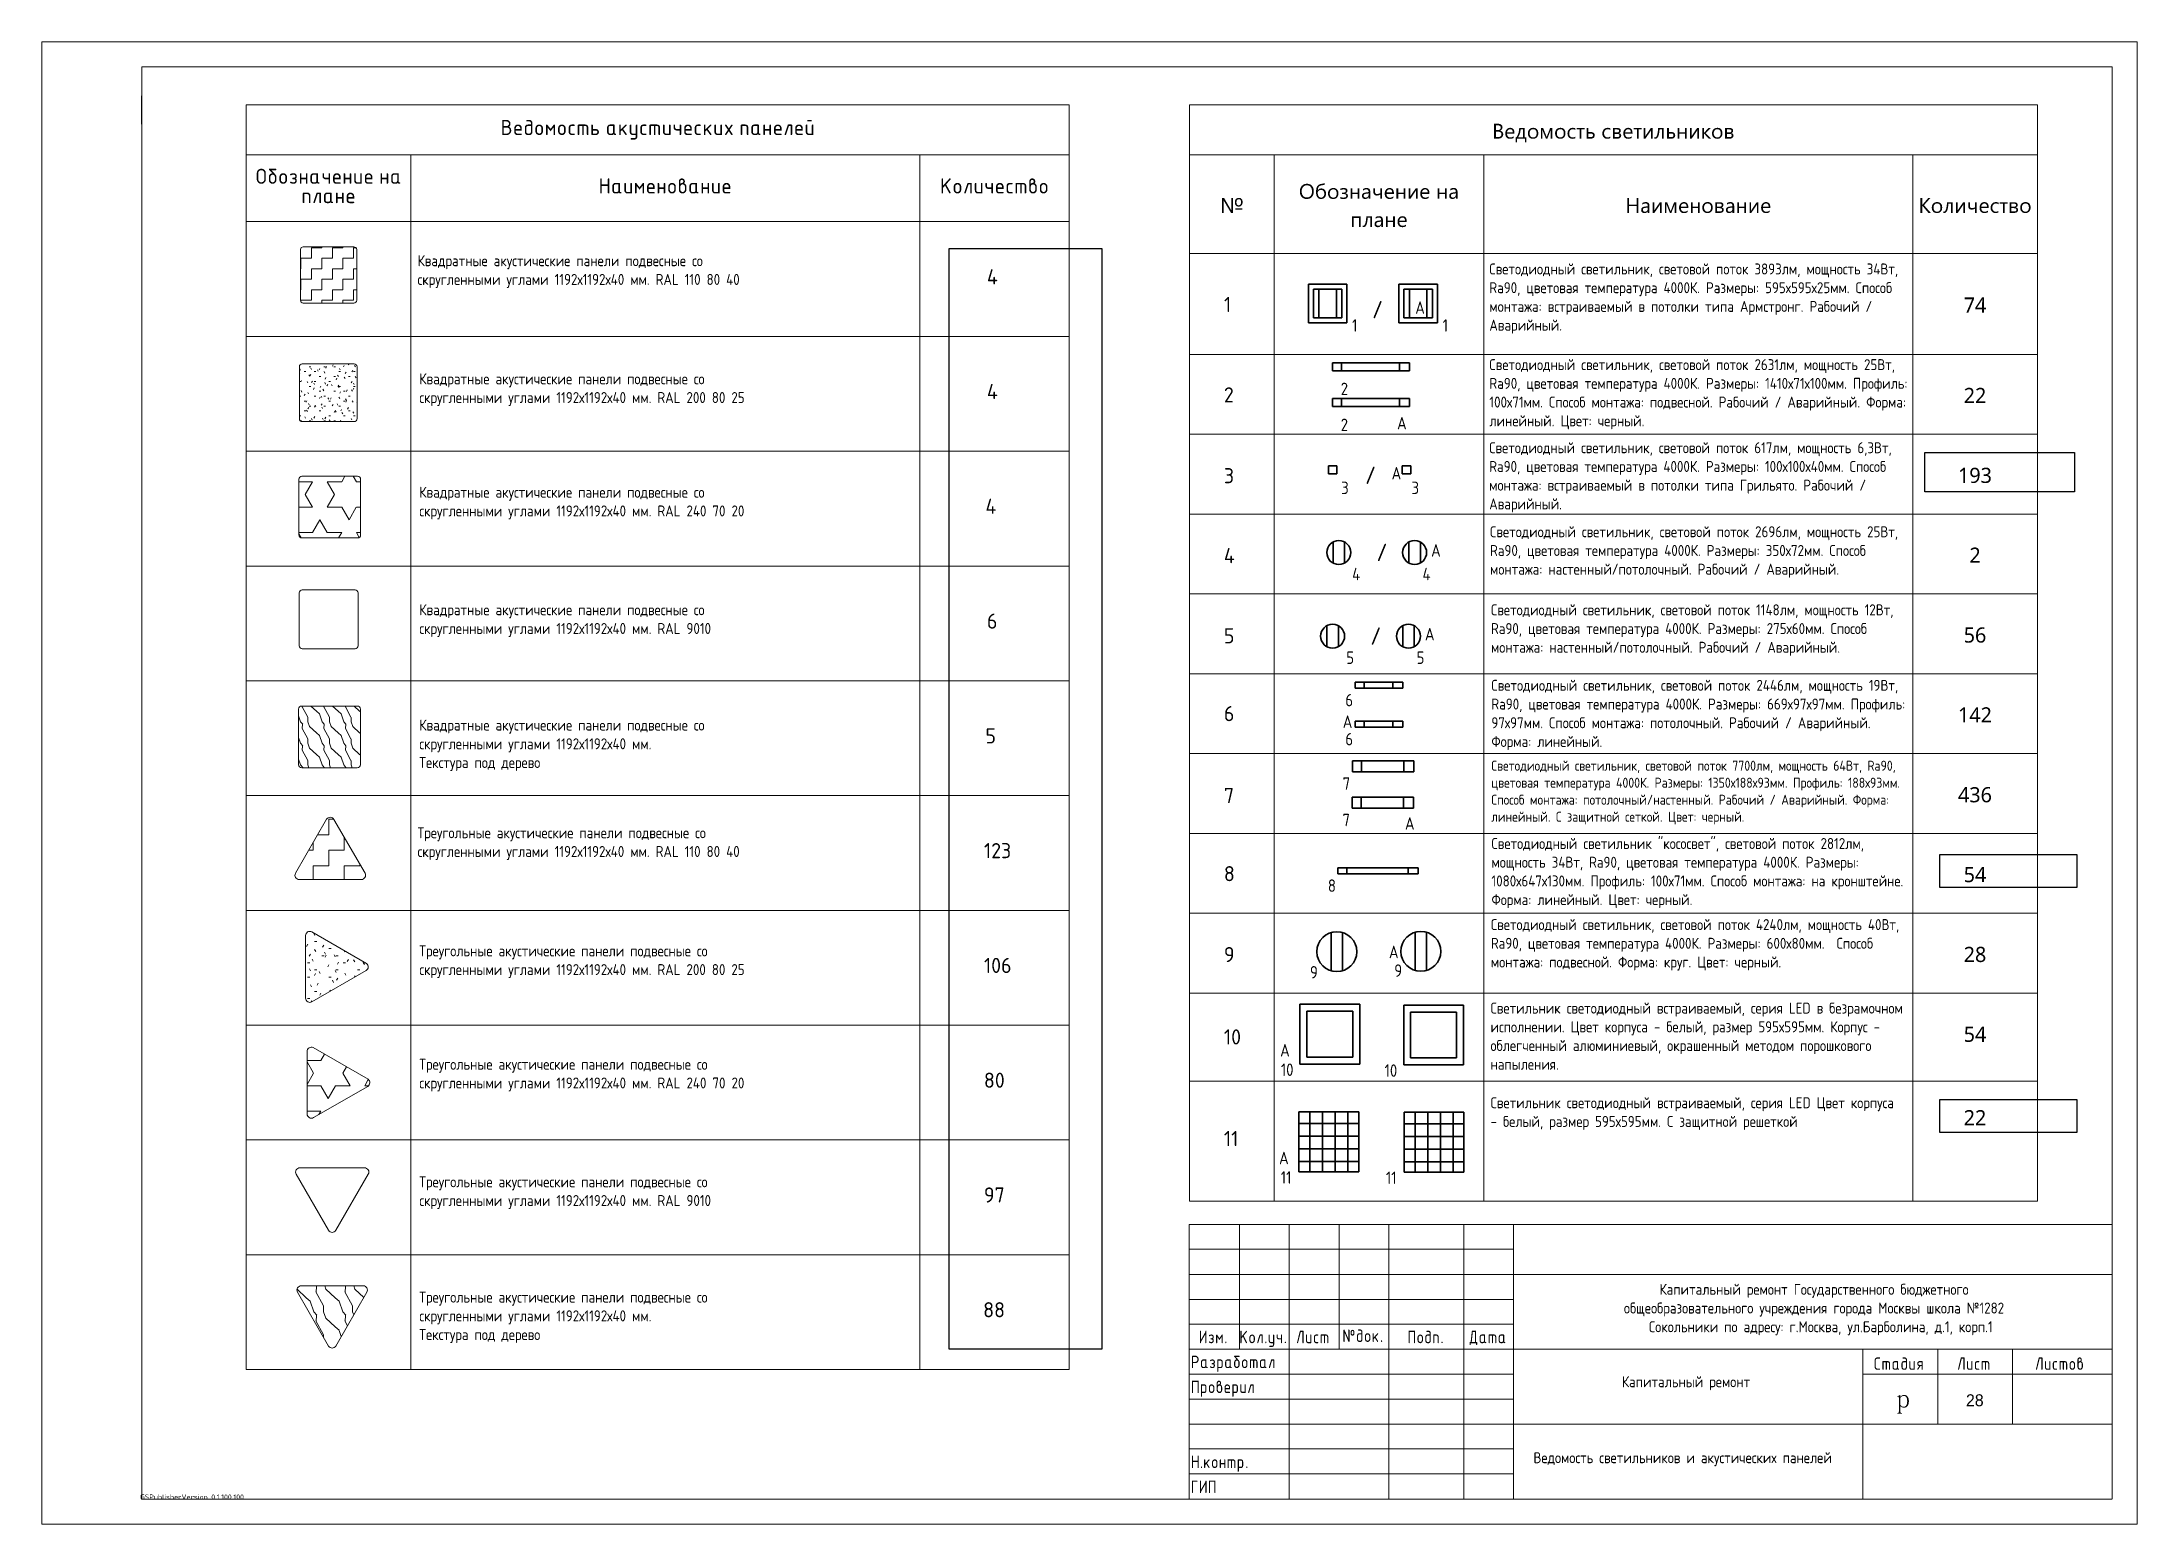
# Model space of a CAD drawing. Header units: millimetres. Extents: x -13069 to 207500, y -71366 to 56785.
# Drawn here: x 7909 to 49909, y -71366 to -41666 of the extents above; entities that cross this region are included whole.
import ezdxf

# ---------------------------------------------------------------- set-up
doc = ezdxf.new("R2010")
doc.units = ezdxf.units.MM
for name, color, linetype, lineweight in [('Аннотация', 7, 'Continuous', 18), ('Потолки', 7, 'Continuous', 9), ('Потолки штриховка', 7, 'Continuous', 9)]:
    doc.layers.add(name, color=color, linetype=linetype, lineweight=lineweight)
doc.layers.add('вспомогательные невид.', color=140, linetype='Continuous', plot=False)
doc.layers.add('Линии', color=7, linetype='Continuous', lineweight=9, true_color=0x00a600)
doc.styles.add('GOST Common_4', font='GOST_Common.ttf', dxfattribs={"width": 0.9, "height": 125})
doc.styles.add('GOST Common_5', font='GOST_Common.ttf', dxfattribs={"width": 0.9, "height": 175})

msp = doc.modelspace()

# ---------------------------------------------------------------- texts
at = {"color": 7, "attachment_point": 1}
for s, insert, char_height in [('{\\fGOSTCommon|b0|i0|c204|p0;4}', (26853.344, -46219.944), 304.0382), ('{\\fGOSTCommon|b0|i0|c0|p0;1}', (31603.326, -46774.316), 304.0382), ('{\\fSegoeUI|b0|i0|c0;74}', (46433.186, -46787.567), 304.0382), ('{\\fGOSTCommon|b0|i0|c204|p0;4}', (26853.344, -48519.956), 304.0382), ('{\\fGOSTCommon|b0|i0|c204|p0;2}', (31603.326, -48587.226), 304.0382), ('{\\fSegoeUI|b0|i0|c0;22}', (46433.186, -48599.367), 304.0382), ('{\\fGOSTCommon|b0|i0|c204|p0;3}', (31603.326, -50206.524), 304.0382), ('{\\fSegoeUI|b0|i0|c204|p0;193}', (46319.236, -50199.359), 304.0382), ('{\\fGOSTCommon|b0|i0|c204|p0;4}', (26823.041, -50819.93), 304.0382), ('{\\fGOSTCommon|b0|i0|c204|p0;4}', (31603.326, -51808.22), 304.0382), ('{\\fSegoeUI|b0|i0|c0;2}', (46547.488, -51799.351), 304.0382), ('{\\fGOSTCommon|b0|i0|c204|p0;6}', (26853.344, -53119.942), 304.0382), ('{\\fGOSTCommon|b0|i0|c204|p0;5}', (31603.326, -53414.036), 304.0382), ('{\\fSegoeUI|b0|i0|c0;56}', (46433.186, -53399.377), 304.0382), ('{\\fGOSTCommon|b0|i0|c204|p0;6}', (31603.326, -54973.766), 304.0382), ('{\\fSegoeUI|b0|i0|c0;142}', (46319.236, -54999.365), 304.0382), ('{\\fGOSTCommon|b0|i0|c204|p0;5}', (26823.041, -55419.947), 304.0382), ('{\\fGOSTCommon|b0|i0|c204|p0;7}', (31603.326, -56616.46), 304.0382), ('{\\fSegoeUI|b0|i0|c0;436}', (46319.236, -56599.357), 304.0382), ('{\\fGOSTCommon|b0|i0|c204|p0;123}', (26792.737, -57719.956), 304.0382), ('{\\fGOSTCommon|b0|i0|c204|p0;8}', (31603.326, -58180.966), 304.0382), ('{\\fSegoeUI|b0|i0|c204|p0;54}', (46433.186, -58199.384), 304.0382), ('{\\fGOSTCommon|b0|i0|c204|p0;106}', (26792.737, -60019.967), 304.0382), ('{\\fGOSTCommon|b0|i0|c204|p0;9}', (31603.326, -59802.363), 304.0382), ('{\\fSegoeUI|b0|i0|c0;28}', (46433.186, -59799.376), 304.0382), ('{\\fGOSTCommon|b0|i0|c0|p0;1\\fGOSTCommon|b0|i0|c204|p0;0}', (31603.326, -61452.205), 304.0382), ('{\\fSegoeUI|b0|i0|c0;54}', (46433.186, -61399.367), 304.0382), ('{\\fGOSTCommon|b0|i0|c0|p0;8\\fGOSTCommon|b0|i0|c204|p0;0}', (26792.737, -62319.976), 304.0382), ('{\\fGOSTCommon|b0|i0|c0|p0;1\\fGOSTCommon|b0|i0|c204|p0;1}', (31603.326, -63488.535), 304.0382), ('{\\fGOSTCommon|b0|i0|c204|p0;97}', (26792.737, -64619.987), 304.0382), ('{\\fGOSTCommon|b0|i0|c204|p0;88}', (26777.602, -66919.961), 304.0382), ('{\\fGOSTCommon|b0|i0|c0;.}', (31608.09, -67506.791), 235.0611), ('{\\fGOSTCommon|b0|i0|c0;.}', (32412.426, -67506.791), 235.0611), ('{\\fGOSTCommon|b0|i0|c0;.}', (32801.893, -67506.791), 235.0611), ('{\\fGOSTCommon|b0|i0|c0;.}', (34732.297, -67481.392), 235.0611), ('{\\fGOSTCommon|b0|i0|c0;.}', (35943.032, -67506.791), 235.0611), ('{\\fKozMinPr6N-Regular|b0|i0|c0;28}', (46478.689, -68765.842), 238.5806), ('{\\fGOSTCommon|b0|i0|c0;.}', (31121.256, -70008.695), 235.0611), ('{\\fGOSTCommon|b0|i0|c0;.}', (32031.426, -70008.695), 235.0611)]:
    msp.add_mtext(s, dxfattribs=dict(at, insert=insert, char_height=char_height))
at = {"color": 7, "insert": (46433.186, -63071.361), "char_height": 304.0382, "width": 367.53229, "attachment_point": 1}
msp.add_mtext('{\\fSegoeUI|b0|i0|c204|p0;22}', dxfattribs=at)
at = {"color": 7, "true_color": 0xffffff, "insert": (9876.865, -70773.203), "char_height": 101.2954, "attachment_point": 1}
msp.add_mtext('{\\fGOSTCommon|b0|i0|c0;GSPublisherVersion 0.1.100.100}', dxfattribs=at)
at = {"layer": 'Аннотация', "lineweight": 9, "line_spacing_factor": 1.022766}
for s, insert, char_height, width, attachment_point, style in [('Квадратные акустические панели подвесные со \\Pскругленными углами 1192х1192х40 мм. RAL 110 80 40', (15439.161, -45940.843), 220, 8410.46592, 1, 'GOST Common_4'), ('\\pt316.8,633.6,950.4,1267.2,1584,1900.8,2217.6,2534.4,2851.2,3168,3484.8,3801.6,4118.4,4435.2,4752,5068.8,5385.6,5702.4,6019.2,6336,6652.8,6969.6,7286.4,7603.2,7920,8236.8,8553.6,8870.4,9187.2,9504,9820.8,10137.6;Светодиодный светильник, световой поток 3893лм, мощность 34Вт, Ra90, цветовая температура 4000К. Размеры: 595х595х25мм. Способ монтажа: встраиваемый в потолки типа Армстронг. Рабочий / Аварийный.', (36924.789, -46106.345), 220, 8410.46592, 1, 'GOST Common_4'), ('\\pt359.9995,719.999,1079.9985,1440.0015,1800.001,2160.0005,2520,2879.9995,3239.999,3599.9985,3960.0015,4320.001,4680.0005,5040,5399.9995,5759.999,6119.9985,6480.0015,6840.001,7200.0005,7560,7919.9995,8279.999,8639.9985,9000.0015,9360.001,9720.0005,10080,10439.9995,10799.999,11159.9985,11520.0015;/ ', (34683.533, -47030.297), 350, 351, 5, 'GOST Common_5'), ('\\pt360,720,1080,1440,1800,2160,2520,2880,3240,3600,3960,4320,4680,5040,5400,5760,6120,6480,6840,7200,7560,7920,8280,8640,9000,9360,9720,10080,10440,10800,11160,11520;1 ', (34225.791, -47347.031), 250, 351, 5, 'GOST Common_4'), ('\\pt360,720,1080,1440,1800,2160,2520,2880,3240,3600,3960,4320,4680,5040,5400,5760,6120,6480,6840,7200,7560,7920,8280,8640,9000,9360,9720,10080,10440,10800,11160,11520;1 ', (36042.698, -47347.031), 250, 351, 5, 'GOST Common_4'), ('\\pt316.8,633.6,950.4,1267.2,1584,1900.8,2217.6,2534.4,2851.2,3168,3484.8,3801.6,4118.4,4435.2,4752,5068.8,5385.6,5702.4,6019.2,6336,6652.8,6969.6,7286.4,7603.2,7920,8236.8,8553.6,8870.4,9187.2,9504,9820.8,10137.6;Светодиодный светильник, световой поток 2631лм, мощность 25Вт, Ra90, цветовая температура 4000К. Размеры: 1410х71х100мм. Профиль: 100х71мм. Способ монтажа: подвесной. Рабочий / Аварийный. Форма: линейный. Цвет: черный.', (36925.632, -48023.326), 220, 8432.75769, 1, 'GOST Common_4'), ('Квадратные акустические панели подвесные со \\Pскругленными углами 1192х1192х40 мм. RAL 200 80 25', (15474.676, -48307.315), 220, 8410.46592, 1, 'GOST Common_4'), ('\\pt360,720,1080,1440,1800,2160,2520,2880,3240,3600,3960,4320,4680,5040,5400,5760,6120,6480,6840,7200,7560,7920,8280,8640,9000,9360,9720,10080,10440,10800,11160,11520;2', (34018.769, -48619.174), 250, 351, 5, 'GOST Common_4'), ('\\pt360,720,1080,1440,1800,2160,2520,2880,3240,3600,3960,4320,4680,5040,5400,5760,6120,6480,6840,7200,7560,7920,8280,8640,9000,9360,9720,10080,10440,10800,11160,11520;2', (34018.769, -49339.662), 250, 351, 5, 'GOST Common_4'), ('\\pt316.8,633.6,950.4,1267.2,1584,1900.8,2217.6,2534.4,2851.2,3168,3484.8,3801.6,4118.4,4435.2,4752,5068.8,5385.6,5702.4,6019.2,6336,6652.8,6969.6,7286.4,7603.2,7920,8236.8,8553.6,8870.4,9187.2,9504,9820.8,10137.6;Светодиодный светильник, световой поток 617лм, мощность 6,3Вт, Ra90, цветовая температура 4000К. Размеры: 100х100х40мм. Способ монтажа: встраиваемый в потолки типа Грильято. Рабочий / Аварийный.  ', (36921.852, -49688.431), 220, 8364.40764, 1, 'GOST Common_4'), ('\\pt359.9995,719.999,1079.9985,1440.0015,1800.001,2160.0005,2520,2879.9995,3239.999,3599.9985,3960.0015,4320.001,4680.0005,5040,5399.9995,5759.999,6119.9985,6480.0015,6840.001,7200.0005,7560,7919.9995,8279.999,8639.9985,9000.0015,9360.001,9720.0005,10080,10439.9995,10799.999,11159.9985,11520.0015;/ ', (34543.113, -50349.733), 350, 351, 5, 'GOST Common_5'), ('Квадратные акустические панели подвесные со \\Pскругленными углами 1192х1192х40 мм. RAL 240 70 20', (15474.676, -50579.669), 220, 8410.46592, 1, 'GOST Common_4'), ('\\pt360,720,1080,1440,1800,2160,2520,2880,3240,3600,3960,4320,4680,5040,5400,5760,6120,6480,6840,7200,7560,7920,8280,8640,9000,9360,9720,10080,10440,10800,11160,11520;3 ', (34029.96, -50601.348), 250, 351, 5, 'GOST Common_4'), ('\\pt360,720,1080,1440,1800,2160,2520,2880,3240,3600,3960,4320,4680,5040,5400,5760,6120,6480,6840,7200,7560,7920,8280,8640,9000,9360,9720,10080,10440,10800,11160,11520;3', (35440.037, -50601.348), 250, 351, 5, 'GOST Common_4'), ('\\pt316.8,633.6,950.4,1267.2,1584,1900.8,2217.6,2534.4,2851.2,3168,3484.8,3801.6,4118.4,4435.2,4752,5068.8,5385.6,5702.4,6019.2,6336,6652.8,6969.6,7286.4,7603.2,7920,8236.8,8553.6,8870.4,9187.2,9504,9820.8,10137.6;Светодиодный светильник, световой поток 2696лм, мощность 25Вт, Ra90, цветовая температура 4000К. Размеры: 350х72мм. Способ монтажа: настенный/потолочный. Рабочий / Аварийный. ', (36938.49, -51372.035), 220, 8366.56311, 1, 'GOST Common_4'), ('\\pt359.9995,719.999,1079.9985,1440.0015,1800.001,2160.0005,2520,2879.9995,3239.999,3599.9985,3960.0015,4320.001,4680.0005,5040,5399.9995,5759.999,6119.9985,6480.0015,6840.001,7200.0005,7560,7919.9995,8279.999,8639.9985,9000.0015,9360.001,9720.0005,10080,10439.9995,10799.999,11159.9985,11520.0015;/ ', (34771.648, -51896.099), 350, 351, 5, 'GOST Common_5'), ('\\pt360,720,1080,1440,1800,2160,2520,2880,3240,3600,3960,4320,4680,5040,5400,5760,6120,6480,6840,7200,7560,7920,8280,8640,9000,9360,9720,10080,10440,10800,11160,11520;4 ', (34255.795, -52328.647), 250, 351, 5, 'GOST Common_4'), ('\\pt360,720,1080,1440,1800,2160,2520,2880,3240,3600,3960,4320,4680,5040,5400,5760,6120,6480,6840,7200,7560,7920,8280,8640,9000,9360,9720,10080,10440,10800,11160,11520;4', (35665.872, -52328.647), 250, 351, 5, 'GOST Common_4'), ('Квадратные акустические панели подвесные со \\Pскругленными углами 1192х1192х40 мм. RAL 9010', (15474.676, -52934.969), 220, 8410.46592, 1, 'GOST Common_4'), ('\\pt316.8,633.6,950.4,1267.2,1584,1900.8,2217.6,2534.4,2851.2,3168,3484.8,3801.6,4118.4,4435.2,4752,5068.8,5385.6,5702.4,6019.2,6336,6652.8,6969.6,7286.4,7603.2,7920,8236.8,8553.6,8870.4,9187.2,9504,9820.8,10137.6;Светодиодный светильник, световой поток 1148лм, мощность 12Вт, Ra90, цветовая температура 4000К. Размеры: 275х60мм. Способ монтажа: настенный/потолочный. Рабочий / Аварийный. ', (36957.376, -52936.639), 220, 8295.59158, 1, 'GOST Common_4'), ('\\pt359.9995,719.999,1079.9985,1440.0015,1800.001,2160.0005,2520,2879.9995,3239.999,3599.9985,3960.0015,4320.001,4680.0005,5040,5399.9995,5759.999,6119.9985,6480.0015,6840.001,7200.0005,7560,7919.9995,8279.999,8639.9985,9000.0015,9360.001,9720.0005,10080,10439.9995,10799.999,11159.9985,11520.0015;/ ', (34647.721, -53573.331), 350, 351, 5, 'GOST Common_5'), ('\\pt360,720,1080,1440,1800,2160,2520,2880,3240,3600,3960,4320,4680,5040,5400,5760,6120,6480,6840,7200,7560,7920,8280,8640,9000,9360,9720,10080,10440,10800,11160,11520;5 ', (34134.568, -54005.879), 250, 351, 5, 'GOST Common_4'), ('\\pt360,720,1080,1440,1800,2160,2520,2880,3240,3600,3960,4320,4680,5040,5400,5760,6120,6480,6840,7200,7560,7920,8280,8640,9000,9360,9720,10080,10440,10800,11160,11520;5', (35544.644, -54005.879), 250, 351, 5, 'GOST Common_4'), ('\\pt316.8,633.6,950.4,1267.2,1584,1900.8,2217.6,2534.4,2851.2,3168,3484.8,3801.6,4118.4,4435.2,4752,5068.8,5385.6,5702.4,6019.2,6336,6652.8,6969.6,7286.4,7603.2,7920,8236.8,8553.6,8870.4,9187.2,9504,9820.8,10137.6;Светодиодный светильник, световой поток 2446лм, мощность 19Вт, Ra90, цветовая температура 4000К. Размеры: 669х97х97мм. Профиль: 97х97мм. Способ монтажа: потолочный. Рабочий / Аварийный. Форма: линейный. ', (36965.066, -54449.352), 220, 8374.02464, 1, 'GOST Common_4'), ('\\pt360,720,1080,1440,1800,2160,2520,2880,3240,3600,3960,4320,4680,5040,5400,5760,6120,6480,6840,7200,7560,7920,8280,8640,9000,9360,9720,10080,10440,10800,11160,11520;6', (34115.293, -54855.345), 250, 351, 5, 'GOST Common_4'), ('Квадратные акустические панели подвесные со \\Pскругленными углами 1192х1192х40 мм. \\PТекстура под дерево', (15474.676, -55245.992), 220, 8410.46592, 1, 'GOST Common_4'), ('\\pt360,720,1080,1440,1800,2160,2520,2880,3240,3600,3960,4320,4680,5040,5400,5760,6120,6480,6840,7200,7560,7920,8280,8640,9000,9360,9720,10080,10440,10800,11160,11520;6', (34115.293, -55637.027), 250, 351, 5, 'GOST Common_4'), ('\\pt288,576,864,1152,1440,1728,2016,2304,2592,2880,3168,3456,3744,4032,4320,4608,4896,5184,5472,5760,6048,6336,6624,6912,7200,7488,7776,8064,8352,8640,8928,9216;Светодиодный светильник, световой поток 7700лм, мощность 64Вт, Ra90, цветовая температура 4000К. Размеры: 1350х188х93мм. Профиль: 188х93мм. Способ монтажа: потолочный/настенный. Рабочий / Аварийный. Форма: линейный. С защитной сеткой. Цвет: черный.', (36964.163, -56069.776), 200, 8338.61438, 1, 'GOST Common_4'), ('\\pt360,720,1080,1440,1800,2160,2520,2880,3240,3600,3960,4320,4680,5040,5400,5760,6120,6480,6840,7200,7560,7920,8280,8640,9000,9360,9720,10080,10440,10800,11160,11520;7', (34059.572, -56527.901), 250, 351, 5, 'GOST Common_4'), ('Треугольные акустические панели подвесные со \\Pскругленными углами 1192х1192х40 мм. RAL 110 80 40', (15439.161, -57403.706), 220, 8410.46592, 1, 'GOST Common_4'), ('\\pt360,720,1080,1440,1800,2160,2520,2880,3240,3600,3960,4320,4680,5040,5400,5760,6120,6480,6840,7200,7560,7920,8280,8640,9000,9360,9720,10080,10440,10800,11160,11520;7', (34054.579, -57257.96), 250, 351, 5, 'GOST Common_4'), ('\\pt316.8,633.6,950.4,1267.2,1584,1900.8,2217.6,2534.4,2851.2,3168,3484.8,3801.6,4118.4,4435.2,4752,5068.8,5385.6,5702.4,6019.2,6336,6652.8,6969.6,7286.4,7603.2,7920,8236.8,8553.6,8870.4,9187.2,9504,9820.8,10137.6;Светодиодный светильник "кососвет", световой поток 2812лм, мощность 34Вт, Ra90, цветовая температура 4000К. Размеры: 1080х647х130мм. Профиль: 100х71мм. Способ монтажа: на кронштейне. Форма: линейный. Цвет: черный.', (36966.986, -57618.758), 220, 8312.0129, 1, 'GOST Common_4'), ('\\pt360,720,1080,1440,1800,2160,2520,2880,3240,3600,3960,4320,4680,5040,5400,5760,6120,6480,6840,7200,7560,7920,8280,8640,9000,9360,9720,10080,10440,10800,11160,11520;8', (33768.588, -58572.99), 250, 351, 5, 'GOST Common_4'), ('\\pt316.8,633.6,950.4,1267.2,1584,1900.8,2217.6,2534.4,2851.2,3168,3484.8,3801.6,4118.4,4435.2,4752,5068.8,5385.6,5702.4,6019.2,6336,6652.8,6969.6,7286.4,7603.2,7920,8236.8,8553.6,8870.4,9187.2,9504,9820.8,10137.6;Светодиодный светильник, световой поток 4240лм, мощность 40Вт, Ra90, цветовая температура 4000К. Размеры: 600х80мм.  Способ монтажа: подвесной. Форма: круг. Цвет: черный. ', (36955.243, -59243.56), 220, 8417.08767, 1, 'GOST Common_4'), ('Треугольные акустические панели подвесные со \\Pскругленными углами 1192х1192х40 мм. RAL 200 80 25', (15474.676, -59770.178), 220, 8410.46592, 1, 'GOST Common_4'), ('\\pt360,720,1080,1440,1800,2160,2520,2880,3240,3600,3960,4320,4680,5040,5400,5760,6120,6480,6840,7200,7560,7920,8280,8640,9000,9360,9720,10080,10440,10800,11160,11520;9 ', (33407.519, -60309.663), 250, 351, 5, 'GOST Common_4'), ('\\pt360,720,1080,1440,1800,2160,2520,2880,3240,3600,3960,4320,4680,5040,5400,5760,6120,6480,6840,7200,7560,7920,8280,8640,9000,9360,9720,10080,10440,10800,11160,11520;9 ', (35097.407, -60275.932), 250, 351, 5, 'GOST Common_4'), ('\\pt316.8,633.6,950.4,1267.2,1584,1900.8,2217.6,2534.4,2851.2,3168,3484.8,3801.6,4118.4,4435.2,4752,5068.8,5385.6,5702.4,6019.2,6336,6652.8,6969.6,7286.4,7603.2,7920,8236.8,8553.6,8870.4,9187.2,9504,9820.8,10137.6;Светильник светодиодный встраиваемый, серия LED в безрамочном исполнении. Цвет корпуса - белый, размер 595х595мм. Корпус - облегченный алюминиевый, окрашенный методом порошкового напыления.', (36948.201, -60917.339), 220, 8463.29757, 1, 'GOST Common_4'), ('Треугольные акустические панели подвесные со \\Pскругленными углами 1192х1192х40 мм. RAL 240 70 20', (15474.676, -62042.532), 220, 8410.46592, 1, 'GOST Common_4'), ('\\pt360,720,1080,1440,1800,2160,2520,2880,3240,3600,3960,4320,4680,5040,5400,5760,6120,6480,6840,7200,7560,7920,8280,8640,9000,9360,9720,10080,10440,10800,11160,11520;10 ', (32871.409, -62262.208), 250, 351, 5, 'GOST Common_4'), ('\\pt360,720,1080,1440,1800,2160,2520,2880,3240,3600,3960,4320,4680,5040,5400,5760,6120,6480,6840,7200,7560,7920,8280,8640,9000,9360,9720,10080,10440,10800,11160,11520;10 ', (34951.253, -62279.197), 250, 351, 5, 'GOST Common_4'), ('\\pt316.8,633.6,950.4,1267.2,1584,1900.8,2217.6,2534.4,2851.2,3168,3484.8,3801.6,4118.4,4435.2,4752,5068.8,5385.6,5702.4,6019.2,6336,6652.8,6969.6,7286.4,7603.2,7920,8236.8,8553.6,8870.4,9187.2,9504,9820.8,10137.6;Светильник светодиодный встраиваемый, серия LED Цвет корпуса - белый, размер 595х595мм. С защитной решеткой', (36949.146, -62813.47), 220, 8180.414, 1, 'GOST Common_4'), ('Треугольные акустические панели подвесные со \\Pскругленными углами 1192х1192х40 мм. RAL 9010', (15474.676, -64397.832), 220, 8410.46592, 1, 'GOST Common_4'), ('\\pt360,720,1080,1440,1800,2160,2520,2880,3240,3600,3960,4320,4680,5040,5400,5760,6120,6480,6840,7200,7560,7920,8280,8640,9000,9360,9720,10080,10440,10800,11160,11520;11 ', (32849.971, -64419.979), 250, 351, 5, 'GOST Common_4'), ('\\pt360,720,1080,1440,1800,2160,2520,2880,3240,3600,3960,4320,4680,5040,5400,5760,6120,6480,6840,7200,7560,7920,8280,8640,9000,9360,9720,10080,10440,10800,11160,11520;11', (34958.398, -64426.515), 250, 351, 5, 'GOST Common_4'), ('Треугольные акустические панели подвесные со \\Pскругленными углами 1192х1192х40 мм. \\PТекстура под дерево', (15474.676, -66708.855), 220, 8410.46592, 1, 'GOST Common_4'), ('\\pi989.98296;Капитальный ремонт Государственного бюджетного \\P\\pi278.68296;общеобразовательного учреждения города Москвы школа №1282 \\P\\pi779.38296;Сокольники по адресу: г.Москва, ул.Барболина, д.1, корп.1', (39343.971, -66552.388), 220, 8410.46592, 1, 'GOST Common_4'), ('\\pt316.8,633.6,950.4,1267.2,1584,1900.8,2217.6,2534.4,2851.2,3168,3484.8,3801.6,4118.4,4435.2,4752,5068.8,5385.6,5702.4,6019.2,6336,6652.8,6969.6,7286.4,7603.2,7920,8236.8,8553.6,8870.4,9187.2,9504,9820.8,10137.6;Капитальный ремонт', (39580.221, -68404.489), 220, 8180.414, 1, 'GOST Common_4'), ('Ведомость светильников и акустических панелей', (37808.986, -69926.467), 220, 8180.414, 1, 'GOST Common_4')]:
    msp.add_mtext(s, dxfattribs=dict(at, insert=insert, char_height=char_height, width=width, attachment_point=attachment_point, style=style))
at = {"layer": 'Аннотация', "color": 1, "lineweight": 9, "true_color": 0xff0000, "char_height": 250, "width": 351, "attachment_point": 5, "line_spacing_factor": 1.022766, "style": 'GOST Common_4'}
for insert in [(35535.509, -46990.146), (35171.197, -49306.226), (35061.764, -50309.581), (35853.521, -51855.947), (35729.593, -53533.179), (34081.925, -55288.474), (35329.076, -57326.679), (35008.058, -59902.512), (32827.302, -61873.436), (32805.864, -64031.207)]:
    msp.add_mtext('\\pt360,720,1080,1440,1800,2160,2520,2880,3240,3600,3960,4320,4680,5040,5400,5760,6120,6480,6840,7200,7560,7920,8280,8640,9000,9360,9720,10080,10440,10800,11160,11520;{\\fGOST Common|b1|i0|c204|p34;А} ', dxfattribs=dict(at, insert=insert))

# ---------------------------------------------------------------- hatches: boundary and pattern name
h = msp.add_hatch(color=7)
h.paths.add_polyline_path([(17274.302, -43364.725), (17293.184, -43379.09), (17306.672, -43396.792), (17314.765, -43417.823), (17317.462, -43442.171), (17315.797, -43460.285), (17310.799, -43477.07), (17302.463, -43492.501), (17290.783, -43506.553), (17276.987, -43518.141), (17261.686, -43526.328), (17244.949, -43531.187), (17226.842, -43532.791), (17151.105, -43532.791), (17144.418, -43531.908), (17139.647, -43529.201), (17136.788, -43524.582), (17135.837, -43517.963), (17135.837, -43245.332), (17136.788, -43238.676), (17139.647, -43233.922), (17144.418, -43231.069), (17151.105, -43230.119), (17226.842, -43230.119), (17242.093, -43231.47), (17256.119, -43235.555), (17268.956, -43242.42), (17280.641, -43252.112), (17290.147, -43263.549), (17297.033, -43276.303), (17301.221, -43290.412), (17302.634, -43305.911), (17300.827, -43323.123), (17295.455, -43338.646), (17286.589, -43352.505)])
h.paths.add_polyline_path([(17166.319, -43260.601), (17166.319, -43351.165), (17226.842, -43351.165), (17244.219, -43347.741), (17259.033, -43337.661), (17268.921, -43323.191), (17272.152, -43305.911), (17268.921, -43288.368), (17259.033, -43273.72), (17244.219, -43263.832), (17226.842, -43260.601)])
h.paths.add_polyline_path([(17166.319, -43381.648), (17166.319, -43502.75), (17226.842, -43502.75), (17239.084, -43501.634), (17250.317, -43498.292), (17260.507, -43492.727), (17269.617, -43484.945), (17277.398, -43475.836), (17282.963, -43465.646), (17286.305, -43454.412), (17287.421, -43442.171), (17286.305, -43429.955), (17282.963, -43418.689), (17277.398, -43408.375), (17269.617, -43399.011), (17260.507, -43391.298), (17250.317, -43385.885), (17239.084, -43382.694), (17226.842, -43381.648)])
h = msp.add_hatch(color=7)
h.paths.add_polyline_path([(17741.842, -43290.642), (17741.842, -43472.267), (17740.727, -43484.484), (17737.384, -43495.749), (17731.82, -43506.064), (17724.038, -43515.428), (17714.68, -43523.14), (17704.408, -43528.553), (17693.257, -43531.744), (17681.264, -43532.791), (17650.837, -43532.791), (17638.595, -43531.744), (17627.362, -43528.553), (17617.172, -43523.14), (17608.062, -43515.428), (17600.281, -43506.064), (17594.716, -43495.749), (17591.373, -43484.484), (17590.258, -43472.267), (17590.258, -43381.648), (17591.373, -43369.431), (17594.716, -43358.166), (17600.281, -43347.851), (17608.062, -43338.487), (17617.358, -43330.961), (17627.527, -43325.527), (17638.657, -43322.233), (17650.837, -43321.124), (17711.36, -43321.124), (17711.36, -43290.642), (17709.183, -43278.887), (17702.871, -43269.034), (17693.039, -43262.771), (17681.264, -43260.601), (17635.568, -43260.601), (17629.135, -43259.649), (17624.495, -43256.79), (17621.685, -43252.02), (17620.74, -43245.332), (17621.685, -43238.676), (17624.495, -43233.922), (17629.135, -43231.069), (17635.568, -43230.119), (17681.264, -43230.119), (17693.505, -43231.225), (17704.739, -43234.549), (17714.928, -43240.095), (17724.038, -43247.868), (17731.82, -43257.008), (17737.384, -43267.208), (17740.727, -43278.432)])
h.paths.add_polyline_path([(17711.36, -43472.267), (17711.36, -43351.606), (17650.837, -43351.606), (17639.061, -43353.784), (17629.229, -43360.095), (17622.918, -43369.921), (17620.74, -43381.648), (17620.74, -43472.267), (17622.973, -43483.829), (17629.67, -43493.82), (17639.447, -43500.517), (17650.837, -43502.75), (17681.264, -43502.75), (17692.819, -43500.517), (17702.43, -43493.82), (17709.128, -43483.995)])
h = msp.add_hatch(color=7)
h.paths.add_polyline_path([(23373.572, -43335.952), (23373.572, -43517.963), (23372.62, -43524.582), (23369.761, -43529.201), (23364.991, -43531.908), (23358.303, -43532.791), (23282.566, -43532.791), (23270.325, -43531.744), (23259.091, -43528.553), (23248.901, -43523.14), (23239.792, -43515.428), (23232.01, -43506.064), (23226.445, -43495.749), (23223.103, -43484.484), (23221.987, -43472.267), (23221.987, -43335.952), (23222.939, -43329.264), (23225.798, -43324.493), (23230.568, -43321.635), (23237.256, -43320.683), (23243.912, -43321.635), (23248.666, -43324.493), (23251.519, -43329.264), (23252.47, -43335.952), (23252.47, -43472.267), (23254.702, -43483.781), (23261.399, -43493.434), (23271.176, -43500.469), (23282.566, -43502.75), (23343.089, -43502.75), (23343.089, -43335.952), (23344.04, -43329.264), (23346.893, -43324.493), (23351.647, -43321.635), (23358.303, -43320.683), (23364.991, -43321.635), (23369.761, -43324.493), (23372.62, -43329.264)])
h.paths.add_polyline_path([(23327.821, -43260.601), (23267.297, -43260.601), (23260.864, -43259.649), (23256.225, -43256.79), (23253.414, -43252.02), (23252.47, -43245.332), (23253.414, -43238.676), (23256.225, -43233.922), (23260.864, -43231.069), (23267.297, -43230.119), (23327.821, -43230.119), (23334.508, -43231.069), (23339.279, -43233.922), (23342.138, -43238.676), (23343.089, -43245.332), (23342.138, -43252.02), (23339.279, -43256.79), (23334.508, -43259.649)])
h = msp.add_hatch(color=7)
h.paths.add_polyline_path([(17453.875, -43351.165), (17436.374, -43354.397), (17421.684, -43364.284), (17411.797, -43378.974), (17408.565, -43396.475), (17408.565, -43411.744), (17499.185, -43411.744), (17499.185, -43396.475), (17495.954, -43378.974), (17486.066, -43364.284), (17471.376, -43354.397)])
h.paths.add_polyline_path([(17408.565, -43442.171), (17408.565, -43472.267), (17410.798, -43483.829), (17417.495, -43493.82), (17427.272, -43500.517), (17438.662, -43502.75), (17514.399, -43502.75), (17521.087, -43503.7), (17525.857, -43506.553), (17528.716, -43511.307), (17529.667, -43517.963), (17528.716, -43524.582), (17525.857, -43529.201), (17521.087, -43531.908), (17514.399, -43532.791), (17438.662, -43532.791), (17426.42, -43531.744), (17415.187, -43528.553), (17404.997, -43523.14), (17395.887, -43515.428), (17388.106, -43506.126), (17382.541, -43495.915), (17379.199, -43484.67), (17378.083, -43472.267), (17378.083, -43396.916), (17379.443, -43381.666), (17383.547, -43367.64), (17390.431, -43354.803), (17400.132, -43343.118), (17411.785, -43333.449), (17424.606, -43326.581), (17438.626, -43322.483), (17453.875, -43321.124), (17469.125, -43322.477), (17483.145, -43326.533), (17495.966, -43333.286), (17507.619, -43342.732), (17517.319, -43354.385), (17524.203, -43367.206), (17528.307, -43381.226), (17529.667, -43396.475), (17529.667, -43442.171)])
h = msp.add_hatch(color=7)
h.paths.add_polyline_path([(17802.433, -43457.44), (17802.433, -43396.916), (17803.793, -43381.666), (17807.897, -43367.64), (17814.781, -43354.803), (17824.482, -43343.118), (17836.135, -43333.449), (17848.955, -43326.581), (17862.975, -43322.483), (17878.225, -43321.124), (17893.475, -43322.477), (17907.495, -43326.533), (17920.315, -43333.286), (17931.968, -43342.732), (17941.669, -43354.392), (17948.553, -43367.261), (17952.657, -43381.412), (17954.017, -43396.916), (17954.017, -43457.44), (17952.589, -43472.435), (17948.34, -43486.33), (17941.32, -43499.119), (17931.583, -43510.797), (17920.091, -43520.466), (17907.281, -43527.334), (17893.283, -43531.432), (17878.225, -43532.791), (17862.975, -43531.432), (17848.955, -43527.334), (17836.135, -43520.466), (17824.482, -43510.797), (17814.781, -43499.119), (17807.897, -43486.33), (17803.793, -43472.435)])
h.paths.add_polyline_path([(17923.535, -43456.999), (17923.535, -43396.475), (17920.303, -43379.119), (17910.416, -43364.284), (17895.726, -43354.397), (17878.225, -43351.165), (17860.724, -43354.397), (17846.034, -43364.284), (17836.147, -43379.119), (17832.915, -43396.475), (17832.915, -43456.999), (17836.147, -43474.686), (17846.034, -43489.19), (17860.724, -43499.298), (17878.225, -43502.75), (17895.726, -43499.298), (17910.416, -43489.19), (17920.303, -43474.541)])
h = msp.add_hatch(color=7)
h.dxf.hatch_style = 2
h.paths.add_polyline_path([(18105.613, -43457.44), (18045.09, -43379.553), (18045.09, -43517.963), (18044.139, -43524.582), (18041.287, -43529.201), (18036.532, -43531.908), (18029.876, -43532.791), (18023.189, -43531.908), (18018.418, -43529.201), (18015.559, -43524.582), (18014.608, -43517.963), (18014.608, -43335.952), (18015.559, -43329.519), (18018.418, -43324.879), (18023.189, -43322.069), (18029.876, -43321.124), (18037.483, -43323.405), (18045.09, -43330.44), (18105.613, -43408.326), (18166.192, -43330.44), (18173.799, -43323.405), (18181.406, -43321.124), (18187.838, -43322.069), (18192.478, -43324.879), (18195.288, -43329.519), (18196.233, -43335.952), (18196.233, -43517.963), (18195.288, -43524.582), (18192.478, -43529.201), (18187.838, -43531.908), (18181.406, -43532.791), (18174.75, -43531.908), (18169.995, -43529.201), (18167.143, -43524.582), (18166.192, -43517.963), (18166.192, -43379.553)])
h = msp.add_hatch(color=7)
h.paths.add_polyline_path([(18256.854, -43457.44), (18256.854, -43396.916), (18258.214, -43381.666), (18262.318, -43367.64), (18269.202, -43354.803), (18278.903, -43343.118), (18290.556, -43333.449), (18303.377, -43326.581), (18317.397, -43322.483), (18332.646, -43321.124), (18347.896, -43322.477), (18361.916, -43326.533), (18374.737, -43333.286), (18386.39, -43342.732), (18396.09, -43354.392), (18402.975, -43367.261), (18407.079, -43381.412), (18408.439, -43396.916), (18408.439, -43457.44), (18407.011, -43472.435), (18402.761, -43486.33), (18395.742, -43499.119), (18386.004, -43510.797), (18374.512, -43520.466), (18361.702, -43527.334), (18347.704, -43531.432), (18332.646, -43532.791), (18317.397, -43531.432), (18303.377, -43527.334), (18290.556, -43520.466), (18278.903, -43510.797), (18269.202, -43499.119), (18262.318, -43486.33), (18258.214, -43472.435)])
h.paths.add_polyline_path([(18377.956, -43456.999), (18377.956, -43396.475), (18374.725, -43379.119), (18364.837, -43364.284), (18350.147, -43354.397), (18332.646, -43351.165), (18315.145, -43354.397), (18300.455, -43364.284), (18290.568, -43379.119), (18287.337, -43396.475), (18287.337, -43456.999), (18290.568, -43474.686), (18300.455, -43489.19), (18315.145, -43499.298), (18332.646, -43502.75), (18350.147, -43499.298), (18364.837, -43489.19), (18374.725, -43474.541)])
h = msp.add_hatch(color=7)
h.dxf.hatch_style = 2
h.paths.add_polyline_path([(18499.511, -43381.648), (18499.511, -43472.267), (18501.744, -43483.829), (18508.441, -43493.82), (18518.218, -43500.517), (18529.608, -43502.75), (18574.862, -43502.75), (18581.55, -43503.7), (18586.321, -43506.553), (18589.179, -43511.307), (18590.131, -43517.963), (18589.179, -43524.582), (18586.321, -43529.201), (18581.55, -43531.908), (18574.862, -43532.791), (18529.608, -43532.791), (18517.366, -43531.744), (18506.133, -43528.553), (18495.943, -43523.14), (18486.833, -43515.428), (18479.052, -43506.126), (18473.487, -43495.915), (18470.145, -43484.67), (18469.029, -43472.267), (18469.029, -43381.648), (18470.145, -43369.431), (18473.487, -43358.166), (18479.052, -43347.851), (18486.833, -43338.487), (18495.943, -43330.961), (18506.133, -43325.527), (18517.366, -43322.233), (18529.608, -43321.124), (18574.862, -43321.124), (18581.55, -43322.075), (18586.321, -43324.928), (18589.179, -43329.682), (18590.131, -43336.338), (18589.179, -43343.026), (18586.321, -43347.796), (18581.55, -43350.655), (18574.862, -43351.606), (18529.608, -43351.606), (18517.832, -43353.784), (18508, -43360.095), (18501.689, -43369.921)])
h = msp.add_hatch(color=7)
h.dxf.hatch_style = 2
h.paths.add_polyline_path([(18665.977, -43321.124), (18802.293, -43321.124), (18814.44, -43322.233), (18825.554, -43325.527), (18835.717, -43330.961), (18845.012, -43338.487), (18852.794, -43347.851), (18858.358, -43358.166), (18861.701, -43369.431), (18862.816, -43381.648), (18862.816, -43517.963), (18861.865, -43524.582), (18859.006, -43529.201), (18854.236, -43531.908), (18847.548, -43532.791), (18840.892, -43531.908), (18836.138, -43529.201), (18833.285, -43524.582), (18832.334, -43517.963), (18832.334, -43381.648), (18830.157, -43369.921), (18823.845, -43360.095), (18814.02, -43353.618), (18802.293, -43351.606), (18771.811, -43351.606), (18771.811, -43517.963), (18770.859, -43524.582), (18768.001, -43529.201), (18763.23, -43531.908), (18756.542, -43532.791), (18750.133, -43531.908), (18745.49, -43529.201), (18742.667, -43524.582), (18741.714, -43517.963), (18741.714, -43351.606), (18681.191, -43351.606), (18681.191, -43517.963), (18680.24, -43524.582), (18677.388, -43529.201), (18672.633, -43531.908), (18665.977, -43532.791), (18659.29, -43531.908), (18654.519, -43529.201), (18651.66, -43524.582), (18650.709, -43517.963), (18650.709, -43335.952), (18651.66, -43329.519), (18654.519, -43324.879), (18659.29, -43322.069)])
h = msp.add_hatch(color=7)
h.paths.add_polyline_path([(19075.035, -43472.267), (19073.919, -43484.484), (19070.577, -43495.749), (19065.012, -43506.064), (19057.231, -43515.428), (19048.121, -43523.14), (19037.931, -43528.553), (19026.697, -43531.744), (19014.456, -43532.791), (18938.719, -43532.791), (18932.031, -43531.908), (18927.261, -43529.201), (18924.402, -43524.582), (18923.451, -43517.963), (18923.451, -43335.952), (18924.402, -43329.519), (18927.261, -43324.879), (18932.031, -43322.069), (18938.719, -43321.124), (18945.375, -43322.069), (18950.129, -43324.879), (18952.982, -43329.519), (18953.933, -43335.952), (18953.933, -43411.744), (19014.456, -43411.744), (19026.697, -43412.851), (19037.931, -43416.174), (19048.121, -43421.72), (19057.231, -43429.493), (19065.012, -43438.611), (19070.577, -43448.813), (19073.919, -43460.049)])
h.paths.add_polyline_path([(19044.553, -43472.267), (19042.375, -43460.513), (19036.064, -43450.66), (19026.232, -43444.348), (19014.456, -43442.171), (18953.933, -43442.171), (18953.933, -43502.75), (19014.456, -43502.75), (19026.011, -43500.517), (19035.623, -43493.82), (19042.32, -43483.995)])
h = msp.add_hatch(color=7)
h.paths.add_polyline_path([(19360.475, -43351.606), (19299.951, -43351.606), (19288.176, -43353.784), (19278.344, -43360.095), (19272.032, -43369.921), (19269.855, -43381.648), (19269.855, -43472.267), (19272.087, -43483.829), (19278.785, -43493.82), (19288.562, -43500.517), (19299.951, -43502.75), (19330.378, -43502.75), (19341.933, -43500.517), (19351.545, -43493.82), (19358.242, -43483.995), (19360.475, -43472.267)])
h.paths.add_polyline_path([(19420.998, -43517.963), (19420.053, -43524.582), (19417.243, -43529.201), (19412.603, -43531.908), (19406.171, -43532.791), (19395.931, -43531.833), (19386.761, -43528.932), (19378.614, -43524.047), (19371.444, -43517.136), (19362.477, -43524.047), (19352.668, -43528.932), (19341.981, -43531.833), (19330.378, -43532.791), (19299.951, -43532.791), (19287.71, -43531.744), (19276.476, -43528.553), (19266.287, -43523.14), (19257.177, -43515.428), (19249.395, -43506.126), (19243.831, -43495.915), (19240.488, -43484.67), (19239.373, -43472.267), (19239.373, -43381.648), (19240.488, -43369.431), (19243.831, -43358.166), (19249.395, -43347.851), (19257.177, -43338.487), (19266.287, -43330.961), (19276.476, -43325.527), (19287.71, -43322.233), (19299.951, -43321.124), (19375.688, -43321.124), (19382.376, -43322.069), (19387.147, -43324.879), (19390.005, -43329.519), (19390.957, -43335.952), (19390.957, -43487.481), (19391.908, -43494.169), (19394.76, -43498.939), (19399.515, -43501.798), (19406.171, -43502.75), (19412.603, -43503.7), (19417.243, -43506.553), (19420.053, -43511.307)])
h = msp.add_hatch(color=7)
h.dxf.hatch_style = 2
h.paths.add_polyline_path([(19512.102, -43420.619), (19607.352, -43325.369), (19612.002, -43322.13), (19617.935, -43321.124), (19624.623, -43322.069), (19629.393, -43324.879), (19632.252, -43329.519), (19633.204, -43335.952), (19631.977, -43341.719), (19628.518, -43346.535), (19562.042, -43413.398), (19630.227, -43509.089), (19633.204, -43517.963), (19632.252, -43524.582), (19629.393, -43529.201), (19624.623, -43531.908), (19617.935, -43532.791), (19610.645, -43531.213), (19605.257, -43526.452), (19540.048, -43435.005), (19512.102, -43463.338), (19512.102, -43517.963), (19511.151, -43524.582), (19508.298, -43529.201), (19503.544, -43531.908), (19496.888, -43532.791), (19490.2, -43531.908), (19485.43, -43529.201), (19482.571, -43524.582), (19481.619, -43517.963), (19481.619, -43335.952), (19482.571, -43329.519), (19485.43, -43324.879), (19490.2, -43322.069), (19496.888, -43321.124), (19503.544, -43322.069), (19508.298, -43324.879), (19511.151, -43329.519), (19512.102, -43335.952)])
h = msp.add_hatch(color=7)
h.dxf.hatch_style = 2
h.paths.add_polyline_path([(19814.896, -43563.714), (19814.896, -43532.791), (19754.373, -43532.791), (19742.131, -43531.744), (19730.898, -43528.553), (19720.708, -43523.14), (19711.598, -43515.428), (19703.817, -43506.064), (19698.252, -43495.749), (19694.91, -43484.484), (19693.794, -43472.267), (19693.794, -43335.952), (19694.746, -43329.519), (19697.604, -43324.879), (19702.375, -43322.069), (19709.063, -43321.124), (19715.719, -43322.069), (19720.473, -43324.879), (19723.326, -43329.519), (19724.276, -43335.952), (19724.276, -43472.267), (19726.509, -43483.829), (19733.206, -43493.82), (19742.983, -43500.517), (19754.373, -43502.75), (19814.896, -43502.75), (19814.896, -43335.952), (19815.847, -43329.519), (19818.7, -43324.879), (19823.454, -43322.069), (19830.11, -43321.124), (19836.797, -43322.069), (19841.568, -43324.879), (19844.427, -43329.519), (19845.378, -43335.952), (19845.378, -43563.273), (19844.27, -43575.489), (19840.976, -43586.755), (19835.542, -43597.069), (19828.015, -43606.433), (19818.874, -43613.983), (19808.674, -43619.414), (19797.451, -43622.696), (19785.241, -43623.796), (19724.276, -43623.796), (19717.62, -43622.846), (19712.866, -43619.993), (19710.014, -43615.239), (19709.063, -43608.583), (19710.117, -43603.126), (19713.693, -43598), (19718.509, -43594.541), (19724.276, -43593.314), (19784.8, -43593.314), (19796.575, -43591.309), (19806.407, -43584.881), (19812.719, -43575.393)])
h = msp.add_hatch(color=7)
h.dxf.hatch_style = 2
h.paths.add_polyline_path([(19936.451, -43381.648), (19936.451, -43472.267), (19938.684, -43483.829), (19945.381, -43493.82), (19955.158, -43500.517), (19966.548, -43502.75), (20011.802, -43502.75), (20018.49, -43503.7), (20023.261, -43506.553), (20026.119, -43511.307), (20027.071, -43517.963), (20026.119, -43524.582), (20023.261, -43529.201), (20018.49, -43531.908), (20011.802, -43532.791), (19966.548, -43532.791), (19954.306, -43531.744), (19943.073, -43528.553), (19932.883, -43523.14), (19923.773, -43515.428), (19915.992, -43506.126), (19910.427, -43495.915), (19907.084, -43484.67), (19905.969, -43472.267), (19905.969, -43381.648), (19907.084, -43369.431), (19910.427, -43358.166), (19915.992, -43347.851), (19923.773, -43338.487), (19932.883, -43330.961), (19943.073, -43325.527), (19954.306, -43322.233), (19966.548, -43321.124), (20011.802, -43321.124), (20018.49, -43322.075), (20023.261, -43324.928), (20026.119, -43329.682), (20027.071, -43336.338), (20026.119, -43343.026), (20023.261, -43347.796), (20018.49, -43350.655), (20011.802, -43351.606), (19966.548, -43351.606), (19954.772, -43353.784), (19944.94, -43360.095), (19938.629, -43369.921)])
h = msp.add_hatch(color=7)
h.dxf.hatch_style = 2
h.paths.add_polyline_path([(20102.917, -43321.124), (20239.233, -43321.124), (20251.38, -43322.233), (20262.494, -43325.527), (20272.657, -43330.961), (20281.952, -43338.487), (20289.734, -43347.851), (20295.298, -43358.166), (20298.641, -43369.431), (20299.756, -43381.648), (20299.756, -43517.963), (20298.805, -43524.582), (20295.946, -43529.201), (20291.175, -43531.908), (20284.488, -43532.791), (20277.832, -43531.908), (20273.077, -43529.201), (20270.225, -43524.582), (20269.274, -43517.963), (20269.274, -43381.648), (20267.097, -43369.921), (20260.785, -43360.095), (20250.96, -43353.618), (20239.233, -43351.606), (20208.751, -43351.606), (20208.751, -43517.963), (20207.799, -43524.582), (20204.94, -43529.201), (20200.17, -43531.908), (20193.482, -43532.791), (20187.072, -43531.908), (20182.43, -43529.201), (20179.607, -43524.582), (20178.654, -43517.963), (20178.654, -43351.606), (20118.131, -43351.606), (20118.131, -43517.963), (20117.18, -43524.582), (20114.327, -43529.201), (20109.573, -43531.908), (20102.917, -43532.791), (20096.23, -43531.908), (20091.459, -43529.201), (20088.6, -43524.582), (20087.649, -43517.963), (20087.649, -43335.952), (20088.6, -43329.519), (20091.459, -43324.879), (20096.23, -43322.069)])
h = msp.add_hatch(color=7)
h.dxf.hatch_style = 2
h.paths.add_polyline_path([(20511.975, -43335.952), (20511.975, -43517.963), (20511.023, -43524.582), (20508.164, -43529.201), (20503.394, -43531.908), (20496.706, -43532.791), (20420.969, -43532.791), (20408.728, -43531.744), (20397.494, -43528.553), (20387.304, -43523.14), (20378.195, -43515.428), (20370.413, -43506.126), (20364.848, -43495.915), (20361.506, -43484.67), (20360.39, -43472.267), (20360.39, -43335.952), (20361.342, -43329.519), (20364.201, -43324.879), (20368.971, -43322.069), (20375.659, -43321.124), (20382.315, -43322.069), (20387.069, -43324.879), (20389.922, -43329.519), (20390.873, -43335.952), (20390.873, -43472.267), (20393.105, -43483.829), (20399.802, -43493.82), (20409.579, -43500.517), (20420.969, -43502.75), (20481.492, -43502.75), (20481.492, -43335.952), (20482.443, -43329.519), (20485.296, -43324.879), (20490.05, -43322.069), (20496.706, -43321.124), (20503.394, -43322.069), (20508.164, -43324.879), (20511.023, -43329.519)])
h = msp.add_hatch(color=7)
h.dxf.hatch_style = 2
h.paths.add_polyline_path([(20724.149, -43335.952), (20724.149, -43517.963), (20723.198, -43524.582), (20720.339, -43529.201), (20715.569, -43531.908), (20708.881, -43532.791), (20702.225, -43531.908), (20697.471, -43529.201), (20694.618, -43524.582), (20693.667, -43517.963), (20693.667, -43442.171), (20633.144, -43442.171), (20621.151, -43441.071), (20610, -43437.796), (20599.727, -43432.381), (20590.37, -43424.863), (20582.588, -43415.566), (20577.023, -43405.433), (20573.681, -43394.431), (20572.565, -43382.53), (20572.565, -43335.952), (20573.517, -43329.519), (20576.376, -43324.879), (20581.146, -43322.069), (20587.834, -43321.124), (20594.49, -43322.069), (20599.244, -43324.879), (20602.097, -43329.519), (20603.047, -43335.952), (20603.047, -43381.262), (20605.28, -43392.989), (20611.977, -43402.814), (20621.754, -43409.512), (20633.144, -43411.744), (20693.667, -43411.744), (20693.667, -43335.952), (20694.618, -43329.519), (20697.471, -43324.879), (20702.225, -43322.069), (20708.881, -43321.124), (20715.569, -43322.069), (20720.339, -43324.879), (20723.198, -43329.519)])
h = msp.add_hatch(color=7)
h.paths.add_polyline_path([(20860.532, -43351.165), (20843.031, -43354.397), (20828.341, -43364.284), (20818.454, -43378.974), (20815.222, -43396.475), (20815.222, -43411.744), (20905.842, -43411.744), (20905.842, -43396.475), (20902.611, -43378.974), (20892.723, -43364.284), (20878.033, -43354.397)])
h.paths.add_polyline_path([(20815.222, -43442.171), (20815.222, -43472.267), (20817.455, -43483.829), (20824.152, -43493.82), (20833.929, -43500.517), (20845.319, -43502.75), (20921.056, -43502.75), (20927.743, -43503.7), (20932.514, -43506.553), (20935.373, -43511.307), (20936.324, -43517.963), (20935.373, -43524.582), (20932.514, -43529.201), (20927.743, -43531.908), (20921.056, -43532.791), (20845.319, -43532.791), (20833.077, -43531.744), (20821.844, -43528.553), (20811.654, -43523.14), (20802.544, -43515.428), (20794.763, -43506.126), (20789.198, -43495.915), (20785.855, -43484.67), (20784.74, -43472.267), (20784.74, -43396.916), (20786.1, -43381.666), (20790.204, -43367.64), (20797.088, -43354.803), (20806.789, -43343.118), (20818.442, -43333.449), (20831.263, -43326.581), (20845.283, -43322.483), (20860.532, -43321.124), (20875.782, -43322.477), (20889.802, -43326.533), (20902.623, -43333.286), (20914.276, -43342.732), (20923.976, -43354.385), (20930.86, -43367.206), (20934.964, -43381.226), (20936.324, -43396.475), (20936.324, -43442.171)])
h = msp.add_hatch(color=7)
h.dxf.hatch_style = 2
h.paths.add_polyline_path([(21027.397, -43381.648), (21027.397, -43472.267), (21029.63, -43483.829), (21036.327, -43493.82), (21046.104, -43500.517), (21057.494, -43502.75), (21102.748, -43502.75), (21109.436, -43503.7), (21114.207, -43506.553), (21117.065, -43511.307), (21118.017, -43517.963), (21117.065, -43524.582), (21114.207, -43529.201), (21109.436, -43531.908), (21102.748, -43532.791), (21057.494, -43532.791), (21045.252, -43531.744), (21034.019, -43528.553), (21023.829, -43523.14), (21014.719, -43515.428), (21006.938, -43506.126), (21001.373, -43495.915), (20998.03, -43484.67), (20996.915, -43472.267), (20996.915, -43381.648), (20998.03, -43369.431), (21001.373, -43358.166), (21006.938, -43347.851), (21014.719, -43338.487), (21023.829, -43330.961), (21034.019, -43325.527), (21045.252, -43322.233), (21057.494, -43321.124), (21102.748, -43321.124), (21109.436, -43322.075), (21114.207, -43324.928), (21117.065, -43329.682), (21118.017, -43336.338), (21117.065, -43343.026), (21114.207, -43347.796), (21109.436, -43350.655), (21102.748, -43351.606), (21057.494, -43351.606), (21045.718, -43353.784), (21035.886, -43360.095), (21029.574, -43369.921)])
h = msp.add_hatch(color=7)
h.dxf.hatch_style = 2
h.paths.add_polyline_path([(21209.077, -43420.619), (21304.327, -43325.369), (21308.978, -43322.13), (21314.91, -43321.124), (21321.598, -43322.069), (21326.369, -43324.879), (21329.227, -43329.519), (21330.179, -43335.952), (21328.952, -43341.719), (21325.493, -43346.535), (21259.017, -43413.398), (21327.202, -43509.089), (21330.179, -43517.963), (21329.227, -43524.582), (21326.369, -43529.201), (21321.598, -43531.908), (21314.91, -43532.791), (21307.62, -43531.213), (21302.232, -43526.452), (21237.023, -43435.005), (21209.077, -43463.338), (21209.077, -43517.963), (21208.126, -43524.582), (21205.273, -43529.201), (21200.519, -43531.908), (21193.863, -43532.791), (21187.175, -43531.908), (21182.405, -43529.201), (21179.546, -43524.582), (21178.595, -43517.963), (21178.595, -43335.952), (21179.546, -43329.519), (21182.405, -43324.879), (21187.175, -43322.069), (21193.863, -43321.124), (21200.519, -43322.069), (21205.273, -43324.879), (21208.126, -43329.519), (21209.077, -43335.952)])
h = msp.add_hatch(color=7)
h.dxf.hatch_style = 2
h.paths.add_polyline_path([(21542.354, -43335.952), (21542.354, -43517.963), (21541.402, -43524.582), (21538.543, -43529.201), (21533.773, -43531.908), (21527.085, -43532.791), (21451.348, -43532.791), (21439.107, -43531.744), (21427.873, -43528.553), (21417.683, -43523.14), (21408.574, -43515.428), (21400.792, -43506.126), (21395.227, -43495.915), (21391.885, -43484.67), (21390.769, -43472.267), (21390.769, -43335.952), (21391.721, -43329.519), (21394.58, -43324.879), (21399.35, -43322.069), (21406.038, -43321.124), (21412.694, -43322.069), (21417.448, -43324.879), (21420.301, -43329.519), (21421.252, -43335.952), (21421.252, -43472.267), (21423.484, -43483.829), (21430.181, -43493.82), (21439.959, -43500.517), (21451.348, -43502.75), (21511.871, -43502.75), (21511.871, -43335.952), (21512.822, -43329.519), (21515.675, -43324.879), (21520.429, -43322.069), (21527.085, -43321.124), (21533.773, -43322.069), (21538.543, -43324.879), (21541.402, -43329.519)])
h = msp.add_hatch(color=7)
h.dxf.hatch_style = 2
h.paths.add_polyline_path([(21696.927, -43426.958), (21751.993, -43509.53), (21754.529, -43517.963), (21753.577, -43524.582), (21750.718, -43529.201), (21745.948, -43531.908), (21739.26, -43532.791), (21731.97, -43531.213), (21726.582, -43526.452), (21678.736, -43454.463), (21630.891, -43526.452), (21625.503, -43531.213), (21618.213, -43532.791), (21612.446, -43531.785), (21607.63, -43528.546), (21604.171, -43523.565), (21602.944, -43517.963), (21605.48, -43509.53), (21660.546, -43426.958), (21605.48, -43344.826), (21602.944, -43335.952), (21603.896, -43329.519), (21606.755, -43324.879), (21611.525, -43322.069), (21618.213, -43321.124), (21625.503, -43322.702), (21630.891, -43327.463), (21678.736, -43399.452), (21726.582, -43327.463), (21731.97, -43322.702), (21739.26, -43321.124), (21745.948, -43322.007), (21750.718, -43324.714), (21753.577, -43329.333), (21754.529, -43335.952), (21751.993, -43344.826)])
h = msp.add_hatch(color=7)
h.dxf.hatch_style = 2
h.paths.add_polyline_path([(21918.867, -43517.963), (21918.867, -43335.952), (21919.818, -43329.519), (21922.677, -43324.879), (21927.447, -43322.069), (21934.135, -43321.124), (22009.872, -43321.124), (22021.865, -43322.233), (22033.016, -43325.527), (22043.289, -43330.961), (22052.646, -43338.487), (22060.428, -43347.851), (22065.993, -43358.166), (22069.335, -43369.431), (22070.451, -43381.648), (22070.451, -43517.963), (22069.499, -43524.582), (22066.64, -43529.201), (22061.87, -43531.908), (22055.182, -43532.791), (22048.526, -43531.908), (22043.772, -43529.201), (22040.919, -43524.582), (22039.969, -43517.963), (22039.969, -43381.648), (22037.791, -43369.921), (22031.48, -43360.095), (22021.647, -43353.618), (22009.872, -43351.606), (21949.349, -43351.606), (21949.349, -43517.963), (21948.398, -43524.582), (21945.545, -43529.201), (21940.791, -43531.908), (21934.135, -43532.791), (21927.447, -43531.908), (21922.677, -43529.201), (21919.818, -43524.582)])
h = msp.add_hatch(color=7)
h.paths.add_polyline_path([(22252.143, -43351.606), (22191.62, -43351.606), (22179.845, -43353.784), (22170.012, -43360.095), (22163.701, -43369.921), (22161.524, -43381.648), (22161.524, -43472.267), (22163.756, -43483.829), (22170.453, -43493.82), (22180.23, -43500.517), (22191.62, -43502.75), (22222.047, -43502.75), (22233.602, -43500.517), (22243.214, -43493.82), (22249.911, -43483.995), (22252.143, -43472.267)])
h.paths.add_polyline_path([(22312.667, -43517.963), (22311.722, -43524.582), (22308.912, -43529.201), (22304.272, -43531.908), (22297.839, -43532.791), (22287.599, -43531.833), (22278.429, -43528.932), (22270.283, -43524.047), (22263.113, -43517.136), (22254.146, -43524.047), (22244.337, -43528.932), (22233.649, -43531.833), (22222.047, -43532.791), (22191.62, -43532.791), (22179.379, -43531.744), (22168.145, -43528.553), (22157.955, -43523.14), (22148.846, -43515.428), (22141.064, -43506.126), (22135.499, -43495.915), (22132.157, -43484.67), (22131.041, -43472.267), (22131.041, -43381.648), (22132.157, -43369.431), (22135.499, -43358.166), (22141.064, -43347.851), (22148.846, -43338.487), (22157.955, -43330.961), (22168.145, -43325.527), (22179.379, -43322.233), (22191.62, -43321.124), (22267.357, -43321.124), (22274.045, -43322.069), (22278.815, -43324.879), (22281.674, -43329.519), (22282.626, -43335.952), (22282.626, -43487.481), (22283.576, -43494.169), (22286.429, -43498.939), (22291.183, -43501.798), (22297.839, -43502.75), (22304.272, -43503.7), (22308.912, -43506.553), (22311.722, -43511.307)])
h = msp.add_hatch(color=7)
h.dxf.hatch_style = 2
h.paths.add_polyline_path([(22403.77, -43442.171), (22403.77, -43517.963), (22402.819, -43524.582), (22399.967, -43529.201), (22395.213, -43531.908), (22388.557, -43532.791), (22381.869, -43531.908), (22377.098, -43529.201), (22374.24, -43524.582), (22373.288, -43517.963), (22373.288, -43335.952), (22374.24, -43329.519), (22377.098, -43324.879), (22381.869, -43322.069), (22388.557, -43321.124), (22395.213, -43322.069), (22399.967, -43324.879), (22402.819, -43329.519), (22403.77, -43335.952), (22403.77, -43411.744), (22494.39, -43411.744), (22494.39, -43335.952), (22495.341, -43329.519), (22498.193, -43324.879), (22502.948, -43322.069), (22509.603, -43321.124), (22516.291, -43322.069), (22521.062, -43324.879), (22523.92, -43329.519), (22524.872, -43335.952), (22524.872, -43517.963), (22523.92, -43524.582), (22521.062, -43529.201), (22516.291, -43531.908), (22509.603, -43532.791), (22502.948, -43531.908), (22498.193, -43529.201), (22495.341, -43524.582), (22494.39, -43517.963), (22494.39, -43442.171)])
h = msp.add_hatch(color=7)
h.paths.add_polyline_path([(22661.255, -43351.165), (22643.754, -43354.397), (22629.064, -43364.284), (22619.176, -43378.974), (22615.945, -43396.475), (22615.945, -43411.744), (22706.565, -43411.744), (22706.565, -43396.475), (22703.333, -43378.974), (22693.446, -43364.284), (22678.756, -43354.397)])
h.paths.add_polyline_path([(22615.945, -43442.171), (22615.945, -43472.267), (22618.177, -43483.829), (22624.875, -43493.82), (22634.652, -43500.517), (22646.041, -43502.75), (22721.778, -43502.75), (22728.466, -43503.7), (22733.237, -43506.553), (22736.095, -43511.307), (22737.047, -43517.963), (22736.095, -43524.582), (22733.237, -43529.201), (22728.466, -43531.908), (22721.778, -43532.791), (22646.041, -43532.791), (22633.8, -43531.744), (22622.566, -43528.553), (22612.377, -43523.14), (22603.267, -43515.428), (22595.485, -43506.126), (22589.921, -43495.915), (22586.578, -43484.67), (22585.463, -43472.267), (22585.463, -43396.916), (22586.823, -43381.666), (22590.927, -43367.64), (22597.811, -43354.803), (22607.511, -43343.118), (22619.164, -43333.449), (22631.985, -43326.581), (22646.005, -43322.483), (22661.255, -43321.124), (22676.505, -43322.477), (22690.524, -43326.533), (22703.345, -43333.286), (22714.998, -43342.732), (22724.699, -43354.385), (22731.583, -43367.206), (22735.687, -43381.226), (22737.047, -43396.475), (22737.047, -43442.171)])
h = msp.add_hatch(color=7)
h.dxf.hatch_style = 2
h.paths.add_polyline_path([(22873.43, -43321.124), (22933.953, -43321.124), (22940.641, -43322.069), (22945.412, -43324.879), (22948.27, -43329.519), (22949.222, -43335.952), (22949.222, -43517.963), (22948.27, -43524.582), (22945.412, -43529.201), (22940.641, -43531.908), (22933.953, -43532.791), (22927.297, -43531.908), (22922.543, -43529.201), (22919.69, -43524.582), (22918.74, -43517.963), (22918.74, -43351.606), (22884.013, -43351.606), (22826.852, -43522.648), (22821.781, -43530.262), (22812.906, -43532.791), (22806.219, -43531.84), (22801.448, -43528.987), (22798.589, -43524.233), (22797.638, -43517.577), (22798.52, -43512.892), (22858.216, -43333.416), (22864.211, -43324.087)])
h = msp.add_hatch(color=7)
h.paths.add_polyline_path([(23085.605, -43351.165), (23068.104, -43354.397), (23053.414, -43364.284), (23043.526, -43378.974), (23040.295, -43396.475), (23040.295, -43411.744), (23130.914, -43411.744), (23130.914, -43396.475), (23127.683, -43378.974), (23117.796, -43364.284), (23103.106, -43354.397)])
h.paths.add_polyline_path([(23040.295, -43442.171), (23040.295, -43472.267), (23042.527, -43483.829), (23049.224, -43493.82), (23059.002, -43500.517), (23070.391, -43502.75), (23146.128, -43502.75), (23152.816, -43503.7), (23157.586, -43506.553), (23160.445, -43511.307), (23161.397, -43517.963), (23160.445, -43524.582), (23157.586, -43529.201), (23152.816, -43531.908), (23146.128, -43532.791), (23070.391, -43532.791), (23058.15, -43531.744), (23046.916, -43528.553), (23036.726, -43523.14), (23027.617, -43515.428), (23019.835, -43506.126), (23014.27, -43495.915), (23010.928, -43484.67), (23009.812, -43472.267), (23009.812, -43396.916), (23011.172, -43381.666), (23015.276, -43367.64), (23022.161, -43354.803), (23031.861, -43343.118), (23043.514, -43333.449), (23056.335, -43326.581), (23070.355, -43322.483), (23085.605, -43321.124), (23100.854, -43322.477), (23114.874, -43326.533), (23127.695, -43333.286), (23139.348, -43342.732), (23149.049, -43354.385), (23155.933, -43367.206), (23160.037, -43381.226), (23161.397, -43396.475), (23161.397, -43442.171)])
h = msp.add_hatch(color=7)
h.paths.add_polyline_path([(37020.215, -43603.382), (37020.215, -43307.048), (37104.881, -43307.048), (37122.98, -43308.238), (37139.167, -43311.809), (37153.452, -43317.769), (37165.846, -43326.12), (37175.607, -43336.09), (37182.623, -43347.583), (37186.86, -43360.514), (37188.28, -43374.793), (37184.828, -43398.55), (37174.72, -43418.835), (37158.274, -43434.641), (37137.072, -43445.073), (37151.268, -43448.753), (37163.985, -43453.513), (37175.194, -43460.185), (37184.863, -43468.775), (37192.644, -43479.005), (37198.209, -43490.672), (37201.552, -43503.765), (37202.667, -43518.274), (37200.995, -43536.449), (37195.949, -43552.835), (37187.482, -43567.403), (37175.547, -43580.12), (37161.021, -43590.359), (37144.707, -43597.621), (37126.573, -43601.949), (37106.59, -43603.382)])
h.paths.add_polyline_path([(37054.941, -43338.798), (37054.941, -43434.489), (37090.495, -43434.489), (37104.04, -43433.612), (37116.092, -43430.982), (37126.562, -43426.606), (37135.364, -43420.488), (37142.59, -43412.864), (37147.738, -43403.931), (37150.82, -43393.645), (37151.845, -43381.959), (37150.954, -43371.843), (37148.284, -43363.076), (37143.84, -43355.658), (37137.624, -43349.588), (37129.64, -43344.868), (37119.893, -43341.496), (37108.387, -43339.473), (37095.125, -43338.798)])
h.paths.add_polyline_path([(37054.941, -43465.357), (37054.941, -43572.073), (37102.346, -43572.073), (37116.706, -43571.189), (37129.376, -43568.517), (37140.382, -43564.027), (37149.75, -43557.686), (37157.045, -43549.731), (37162.346, -43540.474), (37165.579, -43529.874), (37166.673, -43517.888), (37165.543, -43505.661), (37162.16, -43495.03), (37156.534, -43486.006), (37148.675, -43478.6), (37138.595, -43472.822), (37126.303, -43468.682), (37111.81, -43466.19), (37095.125, -43465.357)])
h = msp.add_hatch(color=7)
h.paths.add_polyline_path([(37428.429, -43506.423), (37278.994, -43506.423), (37280.648, -43522.943), (37284.369, -43537.505), (37290.157, -43550.071), (37298.011, -43560.607), (37308.032, -43569.191), (37319.681, -43575.283), (37332.994, -43578.916), (37348.007, -43580.12), (37365.689, -43578.618), (37382.595, -43574.14), (37398.717, -43566.726), (37414.042, -43556.418), (37414.042, -43588.168), (37398.948, -43597.035), (37381.589, -43603.375), (37361.937, -43607.182), (37339.959, -43608.453), (37318.846, -43606.693), (37300.044, -43601.363), (37283.629, -43592.384), (37269.679, -43579.679), (37258.5, -43563.875), (37250.407, -43545.063), (37245.487, -43523.233), (37243.827, -43498.375), (37245.58, -43474.98), (37250.869, -43453.72), (37259.733, -43434.681), (37272.215, -43417.953), (37286.988, -43404.386), (37303.42, -43394.747), (37321.599, -43388.993), (37341.613, -43387.085), (37361.152, -43388.749), (37378.413, -43393.741), (37393.369, -43402.061), (37405.994, -43413.709), (37415.918, -43428.592), (37422.917, -43445.961), (37427.063, -43465.946), (37428.429, -43488.674)])
h.paths.add_polyline_path([(37393.702, -43477.649), (37392.833, -43463.603), (37390.223, -43451.308), (37385.866, -43440.76), (37379.757, -43431.954), (37372.063, -43424.719), (37362.979, -43419.551), (37352.541, -43416.451), (37340.786, -43415.417), (37329.438, -43416.526), (37318.882, -43419.82), (37309.121, -43425.254), (37300.161, -43432.781), (37292.682, -43441.985), (37286.753, -43452.507), (37282.333, -43464.383), (37279.38, -43477.649)])
h = msp.add_hatch(color=7)
h.paths.add_polyline_path([(37664.764, -43680.827), (37635.935, -43680.827), (37635.935, -43603.382), (37478.453, -43603.382), (37478.453, -43680.827), (37449.238, -43680.827), (37449.238, -43574.994), (37468.31, -43574.994), (37491.975, -43534.288), (37509.004, -43490.197), (37519.439, -43442.684), (37523.322, -43391.715), (37633.014, -43391.715), (37633.014, -43574.994), (37664.764, -43574.994)])
h.paths.add_polyline_path([(37599.114, -43574.994), (37599.114, -43420.488), (37552.15, -43420.488), (37547.217, -43462.319), (37537.571, -43502.041), (37523.253, -43539.613), (37504.305, -43574.994)])
h = msp.add_hatch(color=7)
h.paths.add_polyline_path([(37800.304, -43608.453), (37778.01, -43606.626), (37758.094, -43601.115), (37740.555, -43591.872), (37725.393, -43578.853), (37712.912, -43562.793), (37704.048, -43544.388), (37698.759, -43523.523), (37697.006, -43500.084), (37698.834, -43474.921), (37704.316, -43452.735), (37713.447, -43433.483), (37726.22, -43417.126), (37742.094, -43403.851), (37760.52, -43394.478), (37781.488, -43388.918), (37804.989, -43387.085), (37827.455, -43388.905), (37847.26, -43394.368), (37864.45, -43403.479), (37879.072, -43416.244), (37890.729, -43432.235), (37899.068, -43450.991), (37904.079, -43472.589), (37905.751, -43497.107), (37903.929, -43521.005), (37898.489, -43542.479), (37889.473, -43561.483), (37876.923, -43577.971), (37861.393, -43591.314), (37843.388, -43600.839), (37822.996, -43606.55)])
h.paths.add_polyline_path([(37802.453, -43415.417), (37787.05, -43416.838), (37773.28, -43421.074), (37761.185, -43428.091), (37750.805, -43437.852), (37742.453, -43450.005), (37736.494, -43464.22), (37732.922, -43480.493), (37731.732, -43498.816), (37732.99, -43516.779), (37736.707, -43532.633), (37742.802, -43546.503), (37751.19, -43558.513), (37761.595, -43567.958), (37773.659, -43574.712), (37787.304, -43578.767), (37802.453, -43580.12), (37817.998, -43578.774), (37831.64, -43574.767), (37843.381, -43568.144), (37853.22, -43558.954), (37861.002, -43547.025), (37866.567, -43532.895), (37869.909, -43516.553), (37871.025, -43497.989), (37869.909, -43479.418), (37866.567, -43463.063), (37861.002, -43448.93), (37853.22, -43437.025), (37843.381, -43427.579), (37831.64, -43420.826), (37817.998, -43416.77)])
h = msp.add_hatch(color=7)
h.dxf.hatch_style = 2
h.paths.add_polyline_path([(38188.613, -43603.382), (38154.768, -43603.382), (38154.768, -43428.977), (38149.049, -43445.417), (38140.767, -43467.893), (38087.851, -43603.382), (38057.809, -43603.382), (38003.184, -43467.893), (38000.657, -43461.409), (37997.438, -43452.735), (37993.495, -43441.91), (37988.797, -43428.977), (37988.797, -43603.382), (37960.024, -43603.382), (37960.024, -43391.715), (38003.184, -43391.715), (38058.691, -43530.125), (38065.692, -43547.861), (38074.346, -43571.632), (38089.118, -43531.007), (38143.358, -43391.715), (38188.613, -43391.715)])
h = msp.add_hatch(color=7)
h.paths.add_polyline_path([(38345.815, -43608.453), (38323.522, -43606.626), (38303.606, -43601.115), (38286.067, -43591.872), (38270.905, -43578.853), (38258.424, -43562.793), (38249.559, -43544.388), (38244.271, -43523.523), (38242.518, -43500.084), (38244.346, -43474.921), (38249.828, -43452.735), (38258.959, -43433.483), (38271.732, -43417.126), (38287.605, -43403.851), (38306.031, -43394.478), (38327, -43388.918), (38350.501, -43387.085), (38372.967, -43388.905), (38392.772, -43394.368), (38409.962, -43403.479), (38424.584, -43416.244), (38436.241, -43432.235), (38444.579, -43450.991), (38449.59, -43472.589), (38451.263, -43497.107), (38449.44, -43521.005), (38444.001, -43542.479), (38434.985, -43561.483), (38422.434, -43577.971), (38406.905, -43591.314), (38388.9, -43600.839), (38368.507, -43606.55)])
h.paths.add_polyline_path([(38347.965, -43415.417), (38332.562, -43416.838), (38318.792, -43421.074), (38306.696, -43428.091), (38296.316, -43437.852), (38287.965, -43450.005), (38282.005, -43464.22), (38278.434, -43480.493), (38277.244, -43498.816), (38278.502, -43516.779), (38282.219, -43532.633), (38288.313, -43546.503), (38296.702, -43558.513), (38307.107, -43567.958), (38319.171, -43574.712), (38332.816, -43578.767), (38347.965, -43580.12), (38363.509, -43578.774), (38377.152, -43574.767), (38388.893, -43568.144), (38398.732, -43558.954), (38406.514, -43547.025), (38412.078, -43532.895), (38415.421, -43516.553), (38416.536, -43497.989), (38415.421, -43479.418), (38412.078, -43463.063), (38406.514, -43448.93), (38398.732, -43437.025), (38388.893, -43427.579), (38377.152, -43420.826), (38363.509, -43416.77)])
h = msp.add_hatch(color=7)
h.dxf.hatch_style = 2
h.paths.add_polyline_path([(38649.458, -43594.066), (38636.769, -43600.43), (38622.896, -43604.918), (38607.918, -43607.577), (38591.911, -43608.453), (38570.225, -43606.632), (38550.839, -43601.163), (38533.674, -43592.035), (38518.655, -43579.238), (38506.428, -43563.275), (38497.695, -43545.208), (38492.455, -43525.001), (38490.708, -43502.62), (38492.612, -43477.854), (38498.294, -43455.642), (38507.707, -43435.972), (38520.804, -43418.835), (38536.991, -43404.944), (38555.71, -43395.022), (38576.971, -43389.069), (38600.786, -43387.085), (38627.099, -43389.614), (38649.899, -43397.227), (38649.899, -43431.954), (38637.981, -43424.719), (38625.659, -43419.551), (38612.862, -43416.451), (38599.518, -43415.417), (38584.034, -43416.85), (38569.987, -43421.177), (38557.365, -43428.44), (38546.16, -43438.679), (38537.225, -43451.32), (38530.733, -43465.688), (38526.774, -43481.792), (38525.435, -43499.643), (38526.699, -43517.376), (38530.464, -43533.067), (38536.69, -43546.764), (38545.333, -43558.513), (38555.782, -43567.958), (38568.03, -43574.712), (38581.951, -43578.767), (38597.423, -43580.12), (38611.15, -43578.93), (38624.391, -43575.394), (38637.157, -43569.563), (38649.458, -43561.489)])
h = msp.add_hatch(color=7)
h.dxf.hatch_style = 2
h.paths.add_polyline_path([(38834.16, -43420.929), (38770.66, -43420.929), (38770.66, -43603.382), (38736.76, -43603.382), (38736.76, -43420.929), (38672.874, -43420.929), (38672.874, -43391.715), (38834.16, -43391.715)])
h = msp.add_hatch(color=7)
h.paths.add_polyline_path([(38874.853, -43603.382), (38874.853, -43391.715), (38908.697, -43391.715), (38908.697, -43473.019), (38965.473, -43473.019), (38981.031, -43474.113), (38994.77, -43477.346), (39006.772, -43482.647), (39017.121, -43489.942), (39025.441, -43499.302), (39031.384, -43510.295), (39034.95, -43522.963), (39036.138, -43537.346), (39034.95, -43551.865), (39031.384, -43564.866), (39025.441, -43576.274), (39017.121, -43586.018), (39006.88, -43593.731), (38995.3, -43599.144), (38982.449, -43602.335), (38968.394, -43603.382)])
h.paths.add_polyline_path([(38908.697, -43502.179), (38908.697, -43574.608), (38959.519, -43574.608), (38977.855, -43572.297), (38990.946, -43565.341), (38998.796, -43553.703), (39001.412, -43537.346), (38998.789, -43522.038), (38990.89, -43511.039), (38977.669, -43504.402), (38959.078, -43502.179)])
h = msp.add_hatch(color=7)
h.dxf.hatch_style = 2
h.paths.add_polyline_path([(39348.279, -43594.066), (39335.59, -43600.43), (39321.717, -43604.918), (39306.739, -43607.577), (39290.732, -43608.453), (39269.046, -43606.632), (39249.66, -43601.163), (39232.495, -43592.035), (39217.476, -43579.238), (39205.249, -43563.275), (39196.516, -43545.208), (39191.276, -43525.001), (39189.529, -43502.62), (39191.433, -43477.854), (39197.115, -43455.642), (39206.528, -43435.972), (39219.625, -43418.835), (39235.812, -43404.944), (39254.531, -43395.022), (39275.792, -43389.069), (39299.607, -43387.085), (39325.92, -43389.614), (39348.72, -43397.227), (39348.72, -43431.954), (39336.802, -43424.719), (39324.48, -43419.551), (39311.683, -43416.451), (39298.339, -43415.417), (39282.855, -43416.85), (39268.807, -43421.177), (39256.186, -43428.44), (39244.981, -43438.679), (39236.045, -43451.32), (39229.554, -43465.688), (39225.595, -43481.792), (39224.255, -43499.643), (39225.52, -43517.376), (39229.285, -43533.067), (39235.511, -43546.764), (39244.154, -43558.513), (39254.603, -43567.958), (39266.851, -43574.712), (39280.772, -43578.767), (39296.244, -43580.12), (39309.971, -43578.93), (39323.212, -43575.394), (39335.978, -43569.563), (39348.279, -43561.489)])
h = msp.add_hatch(color=7)
h.paths.add_polyline_path([(39400.027, -43603.382), (39400.027, -43391.715), (39491.915, -43391.715), (39506.664, -43392.584), (39519.827, -43395.195), (39531.409, -43399.552), (39541.414, -43405.661), (39549.256, -43413.287), (39554.953, -43422.19), (39558.429, -43432.365), (39559.604, -43443.805), (39557.07, -43462.189), (39549.462, -43476.692), (39536.768, -43487.236), (39518.98, -43493.745), (39540.165, -43498.97), (39555.387, -43508.883), (39564.574, -43523.394), (39567.652, -43542.417), (39566.382, -43554.889), (39562.574, -43566.285), (39556.234, -43576.648), (39547.367, -43586.018), (39536.888, -43593.731), (39525.133, -43599.144), (39512.106, -43602.335), (39497.813, -43603.382)])
h.paths.add_polyline_path([(39433.872, -43420.929), (39433.872, -43480.185), (39484.694, -43480.185), (39502.483, -43478.201), (39515.176, -43472.248), (39522.785, -43462.326), (39525.319, -43448.435), (39523.029, -43436.463), (39516.182, -43427.861), (39504.808, -43422.669), (39488.938, -43420.929)])
h.paths.add_polyline_path([(39433.872, -43509.399), (39433.872, -43574.608), (39492.301, -43574.608), (39510.344, -43572.542), (39523.169, -43566.347), (39530.826, -43556.028), (39533.366, -43541.59), (39530.513, -43527.445), (39521.949, -43517.392), (39507.67, -43511.391), (39487.671, -43509.399)])
h = msp.add_hatch(color=7)
h.paths.add_polyline_path([(39794.273, -43506.423), (39644.839, -43506.423), (39646.493, -43522.943), (39650.213, -43537.505), (39656.001, -43550.071), (39663.856, -43560.607), (39673.877, -43569.191), (39685.526, -43575.283), (39698.838, -43578.916), (39713.851, -43580.12), (39731.533, -43578.618), (39748.44, -43574.14), (39764.561, -43566.726), (39779.887, -43556.418), (39779.887, -43588.168), (39764.792, -43597.035), (39747.434, -43603.375), (39727.781, -43607.182), (39705.803, -43608.453), (39684.691, -43606.693), (39665.888, -43601.363), (39649.473, -43592.384), (39635.523, -43579.679), (39624.345, -43563.875), (39616.252, -43545.063), (39611.331, -43523.233), (39609.671, -43498.375), (39611.425, -43474.98), (39616.713, -43453.72), (39625.577, -43434.681), (39638.059, -43417.953), (39652.832, -43404.386), (39669.265, -43394.747), (39687.444, -43388.993), (39707.457, -43387.085), (39726.997, -43388.749), (39744.258, -43393.741), (39759.214, -43402.061), (39771.839, -43413.709), (39781.763, -43428.592), (39788.761, -43445.961), (39792.907, -43465.946), (39794.273, -43488.674)])
h.paths.add_polyline_path([(39759.547, -43477.649), (39758.678, -43463.603), (39756.067, -43451.308), (39751.71, -43440.76), (39745.601, -43431.954), (39737.907, -43424.719), (39728.823, -43419.551), (39718.386, -43416.451), (39706.63, -43415.417), (39695.283, -43416.526), (39684.726, -43419.82), (39674.965, -43425.254), (39666.006, -43432.781), (39658.526, -43441.985), (39652.597, -43452.507), (39648.177, -43464.383), (39645.225, -43477.649)])
h = msp.add_hatch(color=7)
h.dxf.hatch_style = 2
h.paths.add_polyline_path([(39978.959, -43420.929), (39915.459, -43420.929), (39915.459, -43603.382), (39881.559, -43603.382), (39881.559, -43420.929), (39817.674, -43420.929), (39817.674, -43391.715), (39978.959, -43391.715)])
h = msp.add_hatch(color=7)
h.dxf.hatch_style = 2
h.paths.add_polyline_path([(40197.034, -43603.382), (40166.11, -43603.382), (40166.11, -43434.875), (40160.474, -43445.479), (40152.606, -43459.845), (40054.82, -43603.382), (40019.652, -43603.382), (40019.652, -43391.715), (40050.576, -43391.715), (40050.576, -43558.954), (40054.42, -43550.63), (40061.159, -43538.173), (40161.48, -43391.715), (40197.034, -43391.715)])
h = msp.add_hatch(color=7)
h.dxf.hatch_style = 2
h.paths.add_polyline_path([(40419.845, -43603.382), (40386.386, -43603.382), (40386.386, -43420.488), (40337.273, -43420.488), (40332.103, -43468.106), (40325.518, -43508.07), (40317.507, -43540.334), (40308.058, -43564.852), (40296.944, -43583.127), (40283.97, -43596.085), (40269.177, -43603.803), (40252.606, -43606.358), (40242.87, -43605.655), (40234.416, -43603.382), (40234.416, -43574.608), (40242.078, -43577.24), (40250.07, -43577.971), (40260.985, -43575.072), (40270.872, -43566.371), (40279.735, -43551.856), (40287.581, -43531.517), (40294.413, -43505.344), (40300.238, -43473.326), (40305.06, -43435.453), (40308.885, -43391.715), (40419.845, -43391.715)])
h = msp.add_hatch(color=7)
h.paths.add_polyline_path([(40488.926, -43603.382), (40488.926, -43391.715), (40522.771, -43391.715), (40522.771, -43473.019), (40579.546, -43473.019), (40595.104, -43474.113), (40608.843, -43477.346), (40620.846, -43482.647), (40631.195, -43489.942), (40639.515, -43499.302), (40645.457, -43510.295), (40649.023, -43522.963), (40650.212, -43537.346), (40649.023, -43551.865), (40645.457, -43564.866), (40639.515, -43576.274), (40631.195, -43586.018), (40620.953, -43593.731), (40609.374, -43599.144), (40596.522, -43602.335), (40582.467, -43603.382)])
h.paths.add_polyline_path([(40522.771, -43502.179), (40522.771, -43574.608), (40573.593, -43574.608), (40591.928, -43572.297), (40605.019, -43565.341), (40612.869, -43553.703), (40615.485, -43537.346), (40612.863, -43522.038), (40604.964, -43511.039), (40591.742, -43504.402), (40573.152, -43502.179)])
h = msp.add_hatch(color=7)
h.dxf.hatch_style = 2
h.paths.add_polyline_path([(40878.058, -43603.382), (40844.213, -43603.382), (40844.213, -43507.305), (40736.23, -43507.305), (40736.23, -43603.382), (40702.386, -43603.382), (40702.386, -43391.715), (40736.23, -43391.715), (40736.23, -43478.917), (40844.213, -43478.917), (40844.213, -43391.715), (40878.058, -43391.715)])
h = msp.add_hatch(color=7)
h.dxf.hatch_style = 2
h.paths.add_polyline_path([(41124.145, -43603.382), (41093.222, -43603.382), (41093.222, -43434.875), (41087.586, -43445.479), (41079.717, -43459.845), (40981.932, -43603.382), (40946.764, -43603.382), (40946.764, -43391.715), (40977.687, -43391.715), (40977.687, -43558.954), (40981.532, -43550.63), (40988.271, -43538.173), (41088.592, -43391.715), (41124.145, -43391.715)])
h = msp.add_hatch(color=7)
h.dxf.hatch_style = 2
h.paths.add_polyline_path([(41368.509, -43603.382), (41320.663, -43603.382), (41227.563, -43501.793), (41226.681, -43603.382), (41192.837, -43603.382), (41192.837, -43391.715), (41226.681, -43391.715), (41226.681, -43489.06), (41316.474, -43391.715), (41360.902, -43391.715), (41262.676, -43494.186)])
h = msp.add_hatch(color=7)
h.paths.add_polyline_path([(41491.802, -43608.453), (41469.508, -43606.626), (41449.592, -43601.115), (41432.053, -43591.872), (41416.891, -43578.853), (41404.41, -43562.793), (41395.546, -43544.388), (41390.257, -43523.523), (41388.504, -43500.084), (41390.332, -43474.921), (41395.814, -43452.735), (41404.945, -43433.483), (41417.718, -43417.126), (41433.591, -43403.851), (41452.018, -43394.478), (41472.986, -43388.918), (41496.487, -43387.085), (41518.953, -43388.905), (41538.758, -43394.368), (41555.948, -43403.479), (41570.57, -43416.244), (41582.227, -43432.235), (41590.566, -43450.991), (41595.576, -43472.589), (41597.249, -43497.107), (41595.427, -43521.005), (41589.987, -43542.479), (41580.971, -43561.483), (41568.42, -43577.971), (41552.891, -43591.314), (41534.886, -43600.839), (41514.493, -43606.55)])
h.paths.add_polyline_path([(41493.951, -43415.417), (41478.548, -43416.838), (41464.778, -43421.074), (41452.682, -43428.091), (41442.302, -43437.852), (41433.951, -43450.005), (41427.991, -43464.22), (41424.42, -43480.493), (41423.23, -43498.816), (41424.488, -43516.779), (41428.205, -43532.633), (41434.299, -43546.503), (41442.688, -43558.513), (41453.093, -43567.958), (41465.157, -43574.712), (41478.802, -43578.767), (41493.951, -43580.12), (41509.496, -43578.774), (41523.138, -43574.767), (41534.879, -43568.144), (41544.718, -43558.954), (41552.5, -43547.025), (41558.064, -43532.895), (41561.407, -43516.553), (41562.522, -43497.989), (41561.407, -43479.418), (41558.064, -43463.063), (41552.5, -43448.93), (41544.718, -43437.025), (41534.879, -43427.579), (41523.138, -43420.826), (41509.496, -43416.77)])
h = msp.add_hatch(color=7)
h.paths.add_polyline_path([(41651.522, -43603.382), (41651.522, -43391.715), (41743.409, -43391.715), (41758.159, -43392.584), (41771.322, -43395.195), (41782.903, -43399.552), (41792.908, -43405.661), (41800.75, -43413.287), (41806.448, -43422.19), (41809.923, -43432.365), (41811.099, -43443.805), (41808.565, -43462.189), (41800.956, -43476.692), (41788.263, -43487.236), (41770.474, -43493.745), (41791.66, -43498.97), (41806.882, -43508.883), (41816.068, -43523.394), (41819.146, -43542.417), (41817.876, -43554.889), (41814.068, -43566.285), (41807.728, -43576.648), (41798.862, -43586.018), (41788.382, -43593.731), (41776.627, -43599.144), (41763.6, -43602.335), (41749.307, -43603.382)])
h.paths.add_polyline_path([(41685.366, -43420.929), (41685.366, -43480.185), (41736.188, -43480.185), (41753.977, -43478.201), (41766.671, -43472.248), (41774.279, -43462.326), (41776.813, -43448.435), (41774.524, -43436.463), (41767.677, -43427.861), (41756.303, -43422.669), (41740.433, -43420.929)])
h.paths.add_polyline_path([(41685.366, -43509.399), (41685.366, -43574.608), (41743.795, -43574.608), (41761.839, -43572.542), (41774.663, -43566.347), (41782.32, -43556.028), (41784.861, -43541.59), (41782.007, -43527.445), (41773.444, -43517.392), (41759.165, -43511.391), (41739.165, -43509.399)])
h = msp.add_hatch(color=7)
h.paths.add_polyline_path([(12367.995, -44418.646), (12367.995, -44297.599), (12366.88, -44285.383), (12363.537, -44274.117), (12357.973, -44263.802), (12350.191, -44254.439), (12341.081, -44246.889), (12330.892, -44241.458), (12319.658, -44238.176), (12307.417, -44237.075), (12295.2, -44238.176), (12283.935, -44241.458), (12273.62, -44246.889), (12264.257, -44254.439), (12256.544, -44263.802), (12251.131, -44274.117), (12247.94, -44285.383), (12246.893, -44297.599), (12246.893, -44418.646), (12247.94, -44430.887), (12251.131, -44442.121), (12256.544, -44452.31), (12264.257, -44461.42), (12273.62, -44469.202), (12283.935, -44474.766), (12295.2, -44478.109), (12307.417, -44479.224), (12319.658, -44478.109), (12330.892, -44474.766), (12341.081, -44469.202), (12350.191, -44461.42), (12357.973, -44452.31), (12363.537, -44442.121), (12366.88, -44430.887)])
h.paths.add_polyline_path([(12398.036, -44418.646), (12396.372, -44436.759), (12391.374, -44453.545), (12383.037, -44468.976), (12371.358, -44483.028), (12357.561, -44494.615), (12342.26, -44502.803), (12325.523, -44507.662), (12307.417, -44509.266), (12289.172, -44507.662), (12272.421, -44502.803), (12257.086, -44494.615), (12243.09, -44483.028), (12231.433, -44468.976), (12223.095, -44453.545), (12218.084, -44436.759), (12216.411, -44418.646), (12216.411, -44297.599), (12218.084, -44279.323), (12223.095, -44262.562), (12231.433, -44247.238), (12243.09, -44233.272), (12257.086, -44221.592), (12272.421, -44213.256), (12289.172, -44208.258), (12307.417, -44206.593), (12325.53, -44208.251), (12342.316, -44213.201), (12357.747, -44221.406), (12371.799, -44232.831), (12383.223, -44246.889), (12391.429, -44262.362), (12396.379, -44279.262), (12398.036, -44297.599)])
h = msp.add_hatch(color=7)
h.paths.add_polyline_path([(12610.245, -44373.391), (12610.245, -44433.914), (12608.817, -44448.91), (12604.568, -44462.805), (12597.548, -44475.594), (12587.811, -44487.272), (12576.319, -44496.941), (12563.509, -44503.808), (12549.511, -44507.906), (12534.453, -44509.266), (12519.204, -44507.906), (12505.184, -44503.808), (12492.363, -44496.941), (12480.71, -44487.272), (12471.009, -44475.594), (12464.125, -44462.805), (12460.021, -44448.91), (12458.661, -44433.914), (12458.661, -44372.95), (12461.122, -44351.852), (12468.507, -44333.648), (12480.823, -44318.38), (12498.073, -44306.088), (12513.569, -44299.611), (12528.114, -44297.599), (12461.638, -44230.736), (12459.364, -44227.222), (12458.661, -44221.807), (12459.613, -44215.151), (12462.471, -44210.397), (12467.242, -44207.544), (12473.93, -44206.593), (12595.418, -44206.593), (12601.85, -44207.544), (12606.49, -44210.397), (12609.301, -44215.151), (12610.245, -44221.807), (12609.301, -44228.495), (12606.49, -44233.265), (12601.85, -44236.124), (12595.418, -44237.075), (12509.042, -44237.075), (12585.275, -44317.057), (12596.13, -44330.324), (12603.941, -44344.108), (12608.661, -44358.45)])
h.paths.add_polyline_path([(12579.763, -44433.473), (12579.763, -44372.95), (12576.532, -44355.594), (12566.644, -44340.759), (12551.954, -44330.872), (12534.453, -44327.64), (12516.952, -44330.872), (12502.262, -44340.759), (12492.375, -44355.594), (12489.143, -44372.95), (12489.143, -44433.473), (12492.375, -44451.161), (12502.262, -44465.664), (12516.952, -44475.772), (12534.453, -44479.224), (12551.954, -44475.772), (12566.644, -44465.664), (12576.532, -44451.016)])
h = msp.add_hatch(color=7)
h.paths.add_polyline_path([(12670.84, -44433.914), (12670.84, -44373.391), (12672.199, -44358.14), (12676.303, -44344.115), (12683.188, -44331.277), (12692.888, -44319.592), (12704.541, -44309.924), (12717.362, -44303.056), (12731.382, -44298.958), (12746.632, -44297.599), (12761.881, -44298.952), (12775.901, -44303.008), (12788.722, -44309.761), (12800.375, -44319.206), (12810.076, -44330.866), (12816.96, -44343.736), (12821.064, -44357.886), (12822.424, -44373.391), (12822.424, -44433.914), (12820.996, -44448.91), (12816.746, -44462.805), (12809.727, -44475.594), (12799.989, -44487.272), (12788.497, -44496.941), (12775.688, -44503.808), (12761.689, -44507.906), (12746.632, -44509.266), (12731.382, -44507.906), (12717.362, -44503.808), (12704.541, -44496.941), (12692.888, -44487.272), (12683.188, -44475.594), (12676.303, -44462.805), (12672.199, -44448.91)])
h.paths.add_polyline_path([(12791.942, -44433.473), (12791.942, -44372.95), (12788.71, -44355.594), (12778.823, -44340.759), (12764.133, -44330.872), (12746.632, -44327.64), (12729.131, -44330.872), (12714.441, -44340.759), (12704.553, -44355.594), (12701.322, -44372.95), (12701.322, -44433.473), (12704.553, -44451.161), (12714.441, -44465.664), (12729.131, -44475.772), (12746.632, -44479.224), (12764.133, -44475.772), (12778.823, -44465.664), (12788.71, -44451.016)])
h = msp.add_hatch(color=7)
h.dxf.hatch_style = 2
h.paths.add_polyline_path([(12988.851, -44448.742), (12986.894, -44436.147), (12980.803, -44426.693), (12973.21, -44421.264), (12963.054, -44418.646), (12943.596, -44418.646), (12937.333, -44417.137), (12933.013, -44414.016), (12929.554, -44409.199), (12928.328, -44403.432), (12929.554, -44397.3), (12933.013, -44392.408), (12938.952, -44388.997), (12947.786, -44387.778), (12952.471, -44387.778), (12957.542, -44388.219), (12970.93, -44385.986), (12980.803, -44379.289), (12986.894, -44369.822), (12988.851, -44358.122), (12986.846, -44346.395), (12980.418, -44336.57), (12970.565, -44330.093), (12958.81, -44328.081), (12943.596, -44328.081), (12929.561, -44329.983), (12912.673, -44335.688), (12904.583, -44339.016), (12898.803, -44341.393), (12895.411, -44342.819), (12890.294, -44341.992), (12886.435, -44337.838), (12883.018, -44327.254), (12884.602, -44321.374), (12889.322, -44315.81), (12897.133, -44310.565), (12907.988, -44305.647), (12927.053, -44299.556), (12943.596, -44297.599), (12958.81, -44297.599), (12971.026, -44298.707), (12982.292, -44302.002), (12992.606, -44307.435), (13001.97, -44314.962), (13009.52, -44324.326), (13014.951, -44334.641), (13018.233, -44345.906), (13019.333, -44358.122), (13018.056, -44372.884), (13014.2, -44385.387), (13007.729, -44395.585), (12998.608, -44403.432), (13007.729, -44411.279), (13014.2, -44421.478), (13018.056, -44433.981), (13019.333, -44448.742), (13018.233, -44460.958), (13014.951, -44472.224), (13009.52, -44482.538), (13001.97, -44491.902), (12992.606, -44499.615), (12982.292, -44505.028), (12971.026, -44508.219), (12958.81, -44509.266), (12943.596, -44509.266), (12926.695, -44507.364), (12907.602, -44501.659), (12896.784, -44496.733), (12889.109, -44491.441), (12884.534, -44485.745), (12883.018, -44479.61), (12886.435, -44469.027), (12890.342, -44465.037), (12894.869, -44463.57), (12896.239, -44464.045), (12899.713, -44465.471), (12905.326, -44467.849), (12913.114, -44471.177), (12929.616, -44477.267), (12943.596, -44479.224), (12958.81, -44479.224), (12970.565, -44476.992), (12980.418, -44470.295), (12986.701, -44460.469)])
h = msp.add_hatch(color=7)
h.dxf.hatch_style = 2
h.paths.add_polyline_path([(13110.431, -44418.646), (13110.431, -44494.438), (13109.48, -44501.057), (13106.627, -44505.676), (13101.873, -44508.383), (13095.217, -44509.266), (13088.53, -44508.383), (13083.759, -44505.676), (13080.9, -44501.057), (13079.949, -44494.438), (13079.949, -44312.427), (13080.9, -44305.994), (13083.759, -44301.354), (13088.53, -44298.544), (13095.217, -44297.599), (13101.873, -44298.544), (13106.627, -44301.354), (13109.48, -44305.994), (13110.431, -44312.427), (13110.431, -44388.219), (13201.051, -44388.219), (13201.051, -44312.427), (13202.001, -44305.994), (13204.854, -44301.354), (13209.608, -44298.544), (13216.264, -44297.599), (13222.952, -44298.544), (13227.723, -44301.354), (13230.581, -44305.994), (13231.533, -44312.427), (13231.533, -44494.438), (13230.581, -44501.057), (13227.723, -44505.676), (13222.952, -44508.383), (13216.264, -44509.266), (13209.608, -44508.383), (13204.854, -44505.676), (13202.001, -44501.057), (13201.051, -44494.438), (13201.051, -44418.646)])
h = msp.add_hatch(color=7)
h.paths.add_polyline_path([(13413.229, -44328.081), (13352.706, -44328.081), (13340.93, -44330.258), (13331.098, -44336.57), (13324.787, -44346.395), (13322.609, -44358.122), (13322.609, -44448.742), (13324.842, -44460.304), (13331.539, -44470.295), (13341.316, -44476.992), (13352.706, -44479.224), (13383.133, -44479.224), (13394.688, -44476.992), (13404.299, -44470.295), (13410.997, -44460.469), (13413.229, -44448.742)])
h.paths.add_polyline_path([(13473.752, -44494.438), (13472.808, -44501.057), (13469.997, -44505.676), (13465.358, -44508.383), (13458.925, -44509.266), (13448.685, -44508.308), (13439.515, -44505.407), (13431.368, -44500.522), (13424.198, -44493.611), (13415.231, -44500.522), (13405.422, -44505.407), (13394.735, -44508.308), (13383.133, -44509.266), (13352.706, -44509.266), (13340.464, -44508.219), (13329.231, -44505.028), (13319.041, -44499.615), (13309.931, -44491.902), (13302.15, -44482.6), (13296.585, -44472.389), (13293.242, -44461.144), (13292.127, -44448.742), (13292.127, -44358.122), (13293.242, -44345.906), (13296.585, -44334.641), (13302.15, -44324.326), (13309.931, -44314.962), (13319.041, -44307.435), (13329.231, -44302.002), (13340.464, -44298.707), (13352.706, -44297.599), (13428.443, -44297.599), (13435.13, -44298.544), (13439.901, -44301.354), (13442.76, -44305.994), (13443.711, -44312.427), (13443.711, -44463.956), (13444.662, -44470.643), (13447.515, -44475.414), (13452.269, -44478.273), (13458.925, -44479.224), (13465.358, -44480.175), (13469.997, -44483.028), (13472.808, -44487.782)])
h = msp.add_hatch(color=7)
h.dxf.hatch_style = 2
h.paths.add_polyline_path([(13685.961, -44312.427), (13685.961, -44494.438), (13685.01, -44501.057), (13682.151, -44505.676), (13677.38, -44508.383), (13670.693, -44509.266), (13664.037, -44508.383), (13659.282, -44505.676), (13656.43, -44501.057), (13655.479, -44494.438), (13655.479, -44418.646), (13594.956, -44418.646), (13582.962, -44417.546), (13571.812, -44414.27), (13561.539, -44408.856), (13552.181, -44401.338), (13544.4, -44392.041), (13538.835, -44381.907), (13535.492, -44370.905), (13534.377, -44359.004), (13534.377, -44312.427), (13535.329, -44305.994), (13538.187, -44301.354), (13542.958, -44298.544), (13549.646, -44297.599), (13556.302, -44298.544), (13561.056, -44301.354), (13563.908, -44305.994), (13564.859, -44312.427), (13564.859, -44357.736), (13567.092, -44369.464), (13573.789, -44379.289), (13583.566, -44385.986), (13594.956, -44388.219), (13655.479, -44388.219), (13655.479, -44312.427), (13656.43, -44305.994), (13659.282, -44301.354), (13664.037, -44298.544), (13670.693, -44297.599), (13677.38, -44298.544), (13682.151, -44301.354), (13685.01, -44305.994)])
h = msp.add_hatch(color=7)
h.paths.add_polyline_path([(13822.348, -44327.64), (13804.847, -44330.872), (13790.157, -44340.759), (13780.269, -44355.449), (13777.038, -44372.95), (13777.038, -44388.219), (13867.657, -44388.219), (13867.657, -44372.95), (13864.426, -44355.449), (13854.539, -44340.759), (13839.849, -44330.872)])
h.paths.add_polyline_path([(13777.038, -44418.646), (13777.038, -44448.742), (13779.27, -44460.304), (13785.967, -44470.295), (13795.745, -44476.992), (13807.134, -44479.224), (13882.871, -44479.224), (13889.559, -44480.175), (13894.329, -44483.028), (13897.188, -44487.782), (13898.14, -44494.438), (13897.188, -44501.057), (13894.329, -44505.676), (13889.559, -44508.383), (13882.871, -44509.266), (13807.134, -44509.266), (13794.893, -44508.219), (13783.659, -44505.028), (13773.469, -44499.615), (13764.36, -44491.902), (13756.578, -44482.6), (13751.013, -44472.389), (13747.671, -44461.144), (13746.555, -44448.742), (13746.555, -44373.391), (13747.915, -44358.14), (13752.019, -44344.115), (13758.904, -44331.277), (13768.604, -44319.592), (13780.257, -44309.924), (13793.078, -44303.056), (13807.098, -44298.958), (13822.348, -44297.599), (13837.597, -44298.952), (13851.617, -44303.008), (13864.438, -44309.761), (13876.091, -44319.206), (13885.792, -44330.86), (13892.676, -44343.68), (13896.78, -44357.7), (13898.14, -44372.95), (13898.14, -44418.646)])
h = msp.add_hatch(color=7)
h.dxf.hatch_style = 2
h.paths.add_polyline_path([(13989.216, -44418.646), (13989.216, -44494.438), (13988.265, -44501.057), (13985.413, -44505.676), (13980.658, -44508.383), (13974.003, -44509.266), (13967.315, -44508.383), (13962.544, -44505.676), (13959.686, -44501.057), (13958.734, -44494.438), (13958.734, -44312.427), (13959.686, -44305.994), (13962.544, -44301.354), (13967.315, -44298.544), (13974.003, -44297.599), (13980.658, -44298.544), (13985.413, -44301.354), (13988.265, -44305.994), (13989.216, -44312.427), (13989.216, -44388.219), (14079.836, -44388.219), (14079.836, -44312.427), (14080.787, -44305.994), (14083.639, -44301.354), (14088.393, -44298.544), (14095.049, -44297.599), (14101.737, -44298.544), (14106.508, -44301.354), (14109.366, -44305.994), (14110.318, -44312.427), (14110.318, -44494.438), (14109.366, -44501.057), (14106.508, -44505.676), (14101.737, -44508.383), (14095.049, -44509.266), (14088.393, -44508.383), (14083.639, -44505.676), (14080.787, -44501.057), (14079.836, -44494.438), (14079.836, -44418.646)])
h = msp.add_hatch(color=7)
h.dxf.hatch_style = 2
h.paths.add_polyline_path([(14322.496, -44312.427), (14322.496, -44494.438), (14321.545, -44501.057), (14318.686, -44505.676), (14313.916, -44508.383), (14307.228, -44509.266), (14231.491, -44509.266), (14219.25, -44508.219), (14208.016, -44505.028), (14197.826, -44499.615), (14188.717, -44491.902), (14180.935, -44482.6), (14175.37, -44472.389), (14172.028, -44461.144), (14170.912, -44448.742), (14170.912, -44312.427), (14171.864, -44305.994), (14174.723, -44301.354), (14179.493, -44298.544), (14186.181, -44297.599), (14192.837, -44298.544), (14197.591, -44301.354), (14200.444, -44305.994), (14201.394, -44312.427), (14201.394, -44448.742), (14203.627, -44460.304), (14210.324, -44470.295), (14220.101, -44476.992), (14231.491, -44479.224), (14292.014, -44479.224), (14292.014, -44312.427), (14292.965, -44305.994), (14295.818, -44301.354), (14300.572, -44298.544), (14307.228, -44297.599), (14313.916, -44298.544), (14318.686, -44301.354), (14321.545, -44305.994)])
h = msp.add_hatch(color=7)
h.paths.add_polyline_path([(14458.883, -44327.64), (14441.382, -44330.872), (14426.692, -44340.759), (14416.804, -44355.449), (14413.573, -44372.95), (14413.573, -44388.219), (14504.193, -44388.219), (14504.193, -44372.95), (14500.961, -44355.449), (14491.074, -44340.759), (14476.384, -44330.872)])
h.paths.add_polyline_path([(14413.573, -44418.646), (14413.573, -44448.742), (14415.805, -44460.304), (14422.503, -44470.295), (14432.28, -44476.992), (14443.669, -44479.224), (14519.406, -44479.224), (14526.094, -44480.175), (14530.865, -44483.028), (14533.723, -44487.782), (14534.675, -44494.438), (14533.723, -44501.057), (14530.865, -44505.676), (14526.094, -44508.383), (14519.406, -44509.266), (14443.669, -44509.266), (14431.428, -44508.219), (14420.194, -44505.028), (14410.005, -44499.615), (14400.895, -44491.902), (14393.113, -44482.6), (14387.549, -44472.389), (14384.206, -44461.144), (14383.091, -44448.742), (14383.091, -44373.391), (14384.451, -44358.14), (14388.555, -44344.115), (14395.439, -44331.277), (14405.139, -44319.592), (14416.792, -44309.924), (14429.613, -44303.056), (14443.633, -44298.958), (14458.883, -44297.599), (14474.132, -44298.952), (14488.152, -44303.008), (14500.973, -44309.761), (14512.626, -44319.206), (14522.327, -44330.86), (14529.211, -44343.68), (14533.315, -44357.7), (14534.675, -44372.95), (14534.675, -44418.646)])
h = msp.add_hatch(color=7)
h.dxf.hatch_style = 2
h.paths.add_polyline_path([(14729.502, -44418.646), (14729.502, -44494.438), (14728.551, -44501.057), (14725.699, -44505.676), (14720.944, -44508.383), (14714.289, -44509.266), (14707.601, -44508.383), (14702.83, -44505.676), (14699.972, -44501.057), (14699.02, -44494.438), (14699.02, -44312.427), (14699.972, -44305.994), (14702.83, -44301.354), (14707.601, -44298.544), (14714.289, -44297.599), (14720.944, -44298.544), (14725.699, -44301.354), (14728.551, -44305.994), (14729.502, -44312.427), (14729.502, -44388.219), (14820.122, -44388.219), (14820.122, -44312.427), (14821.073, -44305.994), (14823.925, -44301.354), (14828.68, -44298.544), (14835.335, -44297.599), (14842.023, -44298.544), (14846.794, -44301.354), (14849.652, -44305.994), (14850.604, -44312.427), (14850.604, -44494.438), (14849.652, -44501.057), (14846.794, -44505.676), (14842.023, -44508.383), (14835.335, -44509.266), (14828.68, -44508.383), (14823.925, -44505.676), (14821.073, -44501.057), (14820.122, -44494.438), (14820.122, -44418.646)])
h = msp.add_hatch(color=7)
h.paths.add_polyline_path([(15032.3, -44328.081), (14971.777, -44328.081), (14960.002, -44330.258), (14950.169, -44336.57), (14943.858, -44346.395), (14941.68, -44358.122), (14941.68, -44448.742), (14943.913, -44460.304), (14950.61, -44470.295), (14960.387, -44476.992), (14971.777, -44479.224), (15002.204, -44479.224), (15013.759, -44476.992), (15023.371, -44470.295), (15030.068, -44460.469), (15032.3, -44448.742)])
h.paths.add_polyline_path([(15092.824, -44494.438), (15091.879, -44501.057), (15089.069, -44505.676), (15084.429, -44508.383), (15077.996, -44509.266), (15067.756, -44508.308), (15058.586, -44505.407), (15050.44, -44500.522), (15043.269, -44493.611), (15034.303, -44500.522), (15024.494, -44505.407), (15013.806, -44508.308), (15002.204, -44509.266), (14971.777, -44509.266), (14959.536, -44508.219), (14948.302, -44505.028), (14938.112, -44499.615), (14929.003, -44491.902), (14921.221, -44482.6), (14915.656, -44472.389), (14912.314, -44461.144), (14911.198, -44448.742), (14911.198, -44358.122), (14912.314, -44345.906), (14915.656, -44334.641), (14921.221, -44324.326), (14929.003, -44314.962), (14938.112, -44307.435), (14948.302, -44302.002), (14959.536, -44298.707), (14971.777, -44297.599), (15047.514, -44297.599), (15054.202, -44298.544), (15058.972, -44301.354), (15061.831, -44305.994), (15062.782, -44312.427), (15062.782, -44463.956), (15063.733, -44470.643), (15066.586, -44475.414), (15071.34, -44478.273), (15077.996, -44479.224), (15084.429, -44480.175), (15089.069, -44483.028), (15091.879, -44487.782)])
h = msp.add_hatch(color=7)
h.dxf.hatch_style = 2
h.paths.add_polyline_path([(19101.624, -44688.536), (19101.624, -44415.905), (19102.575, -44409.249), (19105.434, -44404.495), (19110.204, -44401.642), (19116.892, -44400.692), (19123.548, -44401.642), (19128.302, -44404.495), (19131.155, -44409.249), (19132.106, -44415.905), (19132.106, -44521.738), (19253.208, -44521.738), (19253.208, -44415.905), (19254.159, -44409.249), (19257.011, -44404.495), (19261.765, -44401.642), (19268.421, -44400.692), (19274.854, -44401.642), (19279.494, -44404.495), (19282.304, -44409.249), (19283.249, -44415.905), (19283.249, -44688.536), (19282.304, -44695.155), (19279.494, -44699.774), (19274.854, -44702.481), (19268.421, -44703.364), (19261.765, -44702.481), (19257.011, -44699.774), (19254.159, -44695.155), (19253.208, -44688.536), (19253.208, -44552.221), (19132.106, -44552.221), (19132.106, -44688.536), (19131.155, -44695.155), (19128.302, -44699.774), (19123.548, -44702.481), (19116.892, -44703.364), (19110.204, -44702.481), (19105.434, -44699.774), (19102.575, -44695.155)])
h = msp.add_hatch(color=7)
h.paths.add_polyline_path([(19464.99, -44522.179), (19404.466, -44522.179), (19392.691, -44524.357), (19382.859, -44530.668), (19376.547, -44540.494), (19374.37, -44552.221), (19374.37, -44642.84), (19376.602, -44654.402), (19383.3, -44664.393), (19393.077, -44671.09), (19404.466, -44673.323), (19434.893, -44673.323), (19446.448, -44671.09), (19456.06, -44664.393), (19462.757, -44654.568), (19464.99, -44642.84)])
h.paths.add_polyline_path([(19525.513, -44688.536), (19524.568, -44695.155), (19521.758, -44699.774), (19517.118, -44702.481), (19510.685, -44703.364), (19500.446, -44702.406), (19491.276, -44699.505), (19483.129, -44694.62), (19475.959, -44687.709), (19466.992, -44694.62), (19457.183, -44699.505), (19446.496, -44702.406), (19434.893, -44703.364), (19404.466, -44703.364), (19392.225, -44702.317), (19380.991, -44699.126), (19370.802, -44693.713), (19361.692, -44686.001), (19353.91, -44676.699), (19348.346, -44666.488), (19345.003, -44655.243), (19343.888, -44642.84), (19343.888, -44552.221), (19345.003, -44540.004), (19348.346, -44528.739), (19353.91, -44518.424), (19361.692, -44509.06), (19370.802, -44501.534), (19380.991, -44496.1), (19392.225, -44492.806), (19404.466, -44491.697), (19480.203, -44491.697), (19486.891, -44492.642), (19491.662, -44495.452), (19494.52, -44500.092), (19495.472, -44506.525), (19495.472, -44658.054), (19496.423, -44664.742), (19499.275, -44669.512), (19504.03, -44672.371), (19510.685, -44673.323), (19517.118, -44674.273), (19521.758, -44677.126), (19524.568, -44681.88)])
h = msp.add_hatch(color=7)
h.dxf.hatch_style = 2
h.paths.add_polyline_path([(19737.736, -44506.525), (19737.736, -44688.536), (19736.784, -44695.155), (19733.926, -44699.774), (19729.155, -44702.481), (19722.467, -44703.364), (19646.731, -44703.364), (19634.489, -44702.317), (19623.256, -44699.126), (19613.066, -44693.713), (19603.956, -44686.001), (19596.175, -44676.699), (19590.61, -44666.488), (19587.267, -44655.243), (19586.152, -44642.84), (19586.152, -44506.525), (19587.104, -44500.092), (19589.962, -44495.452), (19594.733, -44492.642), (19601.421, -44491.697), (19608.077, -44492.642), (19612.831, -44495.452), (19615.683, -44500.092), (19616.634, -44506.525), (19616.634, -44642.84), (19618.867, -44654.402), (19625.564, -44664.393), (19635.341, -44671.09), (19646.731, -44673.323), (19707.254, -44673.323), (19707.254, -44506.525), (19708.205, -44500.092), (19711.057, -44495.452), (19715.812, -44492.642), (19722.467, -44491.697), (19729.155, -44492.642), (19733.926, -44495.452), (19736.784, -44500.092)])
h = msp.add_hatch(color=7)
h.dxf.hatch_style = 2
h.paths.add_polyline_path([(19889.35, -44628.013), (19828.827, -44550.126), (19828.827, -44688.536), (19827.876, -44695.155), (19825.023, -44699.774), (19820.269, -44702.481), (19813.613, -44703.364), (19806.925, -44702.481), (19802.155, -44699.774), (19799.296, -44695.155), (19798.344, -44688.536), (19798.344, -44506.525), (19799.296, -44500.092), (19802.155, -44495.452), (19806.925, -44492.642), (19813.613, -44491.697), (19821.22, -44493.978), (19828.827, -44501.013), (19889.35, -44578.899), (19949.929, -44501.013), (19957.535, -44493.978), (19965.142, -44491.697), (19971.575, -44492.642), (19976.215, -44495.452), (19979.025, -44500.092), (19979.97, -44506.525), (19979.97, -44688.536), (19979.025, -44695.155), (19976.215, -44699.774), (19971.575, -44702.481), (19965.142, -44703.364), (19958.486, -44702.481), (19953.732, -44699.774), (19950.879, -44695.155), (19949.929, -44688.536), (19949.929, -44550.126)])
h = msp.add_hatch(color=7)
h.paths.add_polyline_path([(20116.401, -44521.738), (20098.9, -44524.97), (20084.21, -44534.857), (20074.322, -44549.547), (20071.091, -44567.048), (20071.091, -44582.317), (20161.711, -44582.317), (20161.711, -44567.048), (20158.479, -44549.547), (20148.592, -44534.857), (20133.902, -44524.97)])
h.paths.add_polyline_path([(20071.091, -44612.744), (20071.091, -44642.84), (20073.323, -44654.402), (20080.021, -44664.393), (20089.798, -44671.09), (20101.187, -44673.323), (20176.924, -44673.323), (20183.612, -44674.273), (20188.383, -44677.126), (20191.241, -44681.88), (20192.193, -44688.536), (20191.241, -44695.155), (20188.383, -44699.774), (20183.612, -44702.481), (20176.924, -44703.364), (20101.187, -44703.364), (20088.946, -44702.317), (20077.712, -44699.126), (20067.523, -44693.713), (20058.413, -44686.001), (20050.631, -44676.699), (20045.067, -44666.488), (20041.724, -44655.243), (20040.609, -44642.84), (20040.609, -44567.489), (20041.969, -44552.239), (20046.073, -44538.213), (20052.957, -44525.376), (20062.657, -44513.691), (20074.31, -44504.022), (20087.131, -44497.154), (20101.151, -44493.056), (20116.401, -44491.697), (20131.65, -44493.05), (20145.67, -44497.106), (20158.491, -44503.859), (20170.144, -44513.305), (20179.845, -44524.958), (20186.729, -44537.779), (20190.833, -44551.799), (20192.193, -44567.048), (20192.193, -44612.744)])
h = msp.add_hatch(color=7)
h.dxf.hatch_style = 2
h.paths.add_polyline_path([(20283.283, -44612.744), (20283.283, -44688.536), (20282.332, -44695.155), (20279.48, -44699.774), (20274.726, -44702.481), (20268.07, -44703.364), (20261.382, -44702.481), (20256.611, -44699.774), (20253.753, -44695.155), (20252.801, -44688.536), (20252.801, -44506.525), (20253.753, -44500.092), (20256.611, -44495.452), (20261.382, -44492.642), (20268.07, -44491.697), (20274.726, -44492.642), (20279.48, -44495.452), (20282.332, -44500.092), (20283.283, -44506.525), (20283.283, -44582.317), (20373.903, -44582.317), (20373.903, -44506.525), (20374.854, -44500.092), (20377.706, -44495.452), (20382.461, -44492.642), (20389.117, -44491.697), (20395.804, -44492.642), (20400.575, -44495.452), (20403.434, -44500.092), (20404.385, -44506.525), (20404.385, -44688.536), (20403.434, -44695.155), (20400.575, -44699.774), (20395.804, -44702.481), (20389.117, -44703.364), (20382.461, -44702.481), (20377.706, -44699.774), (20374.854, -44695.155), (20373.903, -44688.536), (20373.903, -44612.744)])
h = msp.add_hatch(color=7)
h.paths.add_polyline_path([(20464.994, -44628.013), (20464.994, -44567.489), (20466.354, -44552.239), (20470.458, -44538.213), (20477.342, -44525.376), (20487.042, -44513.691), (20498.695, -44504.022), (20511.516, -44497.154), (20525.536, -44493.056), (20540.786, -44491.697), (20556.035, -44493.05), (20570.055, -44497.106), (20582.876, -44503.859), (20594.529, -44513.305), (20604.23, -44524.965), (20611.114, -44537.834), (20615.218, -44551.985), (20616.578, -44567.489), (20616.578, -44628.013), (20615.15, -44643.008), (20610.9, -44656.903), (20603.881, -44669.692), (20594.143, -44681.37), (20582.651, -44691.039), (20569.842, -44697.907), (20555.843, -44702.005), (20540.786, -44703.364), (20525.536, -44702.005), (20511.516, -44697.907), (20498.695, -44691.039), (20487.042, -44681.37), (20477.342, -44669.692), (20470.458, -44656.903), (20466.354, -44643.008)])
h.paths.add_polyline_path([(20586.096, -44627.572), (20586.096, -44567.048), (20582.864, -44549.692), (20572.977, -44534.857), (20558.287, -44524.97), (20540.786, -44521.738), (20523.285, -44524.97), (20508.595, -44534.857), (20498.707, -44549.692), (20495.476, -44567.048), (20495.476, -44627.572), (20498.707, -44645.259), (20508.595, -44659.763), (20523.285, -44669.871), (20540.786, -44673.323), (20558.287, -44669.871), (20572.977, -44659.763), (20582.864, -44645.114)])
h = msp.add_hatch(color=7)
h.paths.add_polyline_path([(20707.668, -44506.525), (20726.058, -44495.452), (20742.836, -44491.697), (20751.972, -44488.948), (20760.199, -44481.114), (20766.242, -44471.164), (20768.192, -44461.215), (20765.987, -44449.46), (20759.317, -44439.607), (20749.492, -44433.179), (20737.765, -44431.174), (20725.989, -44433.344), (20716.157, -44439.607), (20709.846, -44449.46), (20707.668, -44461.215)])
h.paths.add_polyline_path([(20783.019, -44497.65), (20801.816, -44509.054), (20816.478, -44525.542), (20825.642, -44545.51), (20828.77, -44567.048), (20828.77, -44628.013), (20827.342, -44643.07), (20823.093, -44657.069), (20816.073, -44669.878), (20806.336, -44681.37), (20794.844, -44691.039), (20782.034, -44697.907), (20768.036, -44702.005), (20752.978, -44703.364), (20737.728, -44702.005), (20723.709, -44697.907), (20710.888, -44691.039), (20699.235, -44681.37), (20689.534, -44669.692), (20682.65, -44656.903), (20678.546, -44643.008), (20677.186, -44628.013), (20677.186, -44461.215), (20678.301, -44448.999), (20681.644, -44437.733), (20687.209, -44427.419), (20694.99, -44418.055), (20704.286, -44410.505), (20714.455, -44405.074), (20725.585, -44401.792), (20737.765, -44400.692), (20749.981, -44401.798), (20761.246, -44405.122), (20771.561, -44410.668), (20780.925, -44418.441), (20788.451, -44427.581), (20793.885, -44437.781), (20797.18, -44449.005), (20798.288, -44461.215), (20797.336, -44472.094), (20794.478, -44481.81), (20789.707, -44490.337)])
h.paths.add_polyline_path([(20798.288, -44627.572), (20798.288, -44567.048), (20795.057, -44549.692), (20785.169, -44534.857), (20770.479, -44524.97), (20752.978, -44521.738), (20735.477, -44524.97), (20720.787, -44534.857), (20710.9, -44549.692), (20707.668, -44567.048), (20707.668, -44627.572), (20710.9, -44645.259), (20720.787, -44659.763), (20735.477, -44669.871), (20752.978, -44673.323), (20770.479, -44669.871), (20785.169, -44659.763), (20795.057, -44645.114)])
h = msp.add_hatch(color=7)
h.paths.add_polyline_path([(21010.481, -44522.179), (20949.957, -44522.179), (20938.182, -44524.357), (20928.35, -44530.668), (20922.038, -44540.494), (20919.861, -44552.221), (20919.861, -44642.84), (20922.093, -44654.402), (20928.79, -44664.393), (20938.568, -44671.09), (20949.957, -44673.323), (20980.384, -44673.323), (20991.939, -44671.09), (21001.551, -44664.393), (21008.248, -44654.568), (21010.481, -44642.84)])
h.paths.add_polyline_path([(21071.004, -44688.536), (21070.059, -44695.155), (21067.249, -44699.774), (21062.609, -44702.481), (21056.176, -44703.364), (21045.937, -44702.406), (21036.767, -44699.505), (21028.62, -44694.62), (21021.45, -44687.709), (21012.483, -44694.62), (21002.674, -44699.505), (20991.986, -44702.406), (20980.384, -44703.364), (20949.957, -44703.364), (20937.716, -44702.317), (20926.482, -44699.126), (20916.293, -44693.713), (20907.183, -44686.001), (20899.401, -44676.699), (20893.837, -44666.488), (20890.494, -44655.243), (20889.379, -44642.84), (20889.379, -44552.221), (20890.494, -44540.004), (20893.837, -44528.739), (20899.401, -44518.424), (20907.183, -44509.06), (20916.293, -44501.534), (20926.482, -44496.1), (20937.716, -44492.806), (20949.957, -44491.697), (21025.694, -44491.697), (21032.382, -44492.642), (21037.153, -44495.452), (21040.011, -44500.092), (21040.963, -44506.525), (21040.963, -44658.054), (21041.914, -44664.742), (21044.766, -44669.512), (21049.52, -44672.371), (21056.176, -44673.323), (21062.609, -44674.273), (21067.249, -44677.126), (21070.059, -44681.88)])
h = msp.add_hatch(color=7)
h.dxf.hatch_style = 2
h.paths.add_polyline_path([(21162.125, -44612.744), (21162.125, -44688.536), (21161.174, -44695.155), (21158.322, -44699.774), (21153.567, -44702.481), (21146.911, -44703.364), (21140.224, -44702.481), (21135.453, -44699.774), (21132.594, -44695.155), (21131.643, -44688.536), (21131.643, -44506.525), (21132.594, -44500.092), (21135.453, -44495.452), (21140.224, -44492.642), (21146.911, -44491.697), (21153.567, -44492.642), (21158.322, -44495.452), (21161.174, -44500.092), (21162.125, -44506.525), (21162.125, -44582.317), (21252.745, -44582.317), (21252.745, -44506.525), (21253.696, -44500.092), (21256.548, -44495.452), (21261.302, -44492.642), (21267.958, -44491.697), (21274.646, -44492.642), (21279.417, -44495.452), (21282.275, -44500.092), (21283.227, -44506.525), (21283.227, -44688.536), (21282.275, -44695.155), (21279.417, -44699.774), (21274.646, -44702.481), (21267.958, -44703.364), (21261.302, -44702.481), (21256.548, -44699.774), (21253.696, -44695.155), (21252.745, -44688.536), (21252.745, -44612.744)])
h = msp.add_hatch(color=7)
h.dxf.hatch_style = 2
h.paths.add_polyline_path([(21495.419, -44506.525), (21495.419, -44688.536), (21494.468, -44695.155), (21491.609, -44699.774), (21486.839, -44702.481), (21480.151, -44703.364), (21404.414, -44703.364), (21392.173, -44702.317), (21380.939, -44699.126), (21370.749, -44693.713), (21361.64, -44686.001), (21353.858, -44676.699), (21348.293, -44666.488), (21344.951, -44655.243), (21343.835, -44642.84), (21343.835, -44506.525), (21344.787, -44500.092), (21347.646, -44495.452), (21352.416, -44492.642), (21359.104, -44491.697), (21365.76, -44492.642), (21370.514, -44495.452), (21373.367, -44500.092), (21374.317, -44506.525), (21374.317, -44642.84), (21376.55, -44654.402), (21383.247, -44664.393), (21393.024, -44671.09), (21404.414, -44673.323), (21464.937, -44673.323), (21464.937, -44506.525), (21465.888, -44500.092), (21468.741, -44495.452), (21473.495, -44492.642), (21480.151, -44491.697), (21486.839, -44492.642), (21491.609, -44495.452), (21494.468, -44500.092)])
h = msp.add_hatch(color=7)
h.paths.add_polyline_path([(21631.82, -44521.738), (21614.319, -44524.97), (21599.629, -44534.857), (21589.741, -44549.547), (21586.51, -44567.048), (21586.51, -44582.317), (21677.13, -44582.317), (21677.13, -44567.048), (21673.898, -44549.547), (21664.011, -44534.857), (21649.321, -44524.97)])
h.paths.add_polyline_path([(21586.51, -44612.744), (21586.51, -44642.84), (21588.742, -44654.402), (21595.44, -44664.393), (21605.217, -44671.09), (21616.606, -44673.323), (21692.343, -44673.323), (21699.031, -44674.273), (21703.802, -44677.126), (21706.66, -44681.88), (21707.612, -44688.536), (21706.66, -44695.155), (21703.802, -44699.774), (21699.031, -44702.481), (21692.343, -44703.364), (21616.606, -44703.364), (21604.365, -44702.317), (21593.131, -44699.126), (21582.942, -44693.713), (21573.832, -44686.001), (21566.05, -44676.699), (21560.486, -44666.488), (21557.143, -44655.243), (21556.028, -44642.84), (21556.028, -44567.489), (21557.388, -44552.239), (21561.492, -44538.213), (21568.376, -44525.376), (21578.076, -44513.691), (21589.729, -44504.022), (21602.55, -44497.154), (21616.57, -44493.056), (21631.82, -44491.697), (21647.07, -44493.05), (21661.089, -44497.106), (21673.91, -44503.859), (21685.563, -44513.305), (21695.264, -44524.958), (21702.148, -44537.779), (21706.252, -44551.799), (21707.612, -44567.048), (21707.612, -44612.744)])
h = msp.add_hatch(color=7)
h.dxf.hatch_style = 2
h.paths.add_polyline_path([(26013.494, -44545.055), (25974.523, -44588.215), (25974.523, -44688.536), (25973.572, -44695.155), (25970.719, -44699.774), (25965.965, -44702.481), (25959.309, -44703.364), (25952.621, -44702.481), (25947.851, -44699.774), (25944.992, -44695.155), (25944.041, -44688.536), (25944.041, -44415.905), (25944.992, -44409.249), (25947.851, -44404.495), (25952.621, -44401.642), (25959.309, -44400.692), (25965.965, -44401.642), (25970.719, -44404.495), (25973.572, -44409.249), (25974.523, -44415.905), (25974.523, -44543.346), (26098.987, -44405.763), (26104.458, -44401.966), (26110.838, -44400.692), (26117.271, -44401.642), (26121.911, -44404.495), (26124.721, -44409.249), (26125.666, -44415.905), (26124.715, -44421.314), (26121.863, -44426.103), (26035.046, -44521.353), (26123.571, -44680.929), (26125.666, -44688.536), (26124.612, -44693.945), (26121.036, -44698.734), (26116.247, -44702.31), (26110.838, -44703.364), (26102.653, -44701.462), (26097.278, -44695.757)])
h = msp.add_hatch(color=7)
h.paths.add_polyline_path([(26186.277, -44628.013), (26186.277, -44567.489), (26187.637, -44552.239), (26191.741, -44538.213), (26198.625, -44525.376), (26208.325, -44513.691), (26219.978, -44504.022), (26232.799, -44497.154), (26246.819, -44493.056), (26262.069, -44491.697), (26277.318, -44493.05), (26291.338, -44497.106), (26304.159, -44503.859), (26315.812, -44513.305), (26325.513, -44524.965), (26332.397, -44537.834), (26336.501, -44551.985), (26337.861, -44567.489), (26337.861, -44628.013), (26336.433, -44643.008), (26332.183, -44656.903), (26325.164, -44669.692), (26315.426, -44681.37), (26303.934, -44691.039), (26291.125, -44697.907), (26277.126, -44702.005), (26262.069, -44703.364), (26246.819, -44702.005), (26232.799, -44697.907), (26219.978, -44691.039), (26208.325, -44681.37), (26198.625, -44669.692), (26191.741, -44656.903), (26187.637, -44643.008)])
h.paths.add_polyline_path([(26307.379, -44627.572), (26307.379, -44567.048), (26304.147, -44549.692), (26294.26, -44534.857), (26279.57, -44524.97), (26262.069, -44521.738), (26244.568, -44524.97), (26229.878, -44534.857), (26219.99, -44549.692), (26216.759, -44567.048), (26216.759, -44627.572), (26219.99, -44645.259), (26229.878, -44659.763), (26244.568, -44669.871), (26262.069, -44673.323), (26279.57, -44669.871), (26294.26, -44659.763), (26304.147, -44645.114)])
h = msp.add_hatch(color=7)
h.dxf.hatch_style = 2
h.paths.add_polyline_path([(26474.233, -44491.697), (26534.756, -44491.697), (26541.444, -44492.642), (26546.215, -44495.452), (26549.073, -44500.092), (26550.025, -44506.525), (26550.025, -44688.536), (26549.073, -44695.155), (26546.215, -44699.774), (26541.444, -44702.481), (26534.756, -44703.364), (26528.1, -44702.481), (26523.346, -44699.774), (26520.494, -44695.155), (26519.543, -44688.536), (26519.543, -44522.179), (26484.816, -44522.179), (26427.655, -44693.221), (26422.584, -44700.835), (26413.71, -44703.364), (26407.022, -44702.413), (26402.251, -44699.56), (26399.393, -44694.806), (26398.441, -44688.15), (26399.323, -44683.465), (26459.019, -44503.989), (26465.014, -44494.66)])
h = msp.add_hatch(color=7)
h.dxf.hatch_style = 2
h.paths.add_polyline_path([(26762.189, -44506.525), (26762.189, -44688.536), (26761.238, -44695.155), (26758.379, -44699.774), (26753.608, -44702.481), (26746.921, -44703.364), (26671.184, -44703.364), (26658.942, -44702.317), (26647.709, -44699.126), (26637.519, -44693.713), (26628.409, -44686.001), (26620.628, -44676.699), (26615.063, -44666.488), (26611.72, -44655.243), (26610.605, -44642.84), (26610.605, -44506.525), (26611.557, -44500.092), (26614.415, -44495.452), (26619.186, -44492.642), (26625.874, -44491.697), (26632.53, -44492.642), (26637.284, -44495.452), (26640.136, -44500.092), (26641.087, -44506.525), (26641.087, -44642.84), (26643.32, -44654.402), (26650.017, -44664.393), (26659.794, -44671.09), (26671.184, -44673.323), (26731.707, -44673.323), (26731.707, -44506.525), (26732.658, -44500.092), (26735.511, -44495.452), (26740.265, -44492.642), (26746.921, -44491.697), (26753.608, -44492.642), (26758.379, -44495.452), (26761.238, -44500.092)])
h = msp.add_hatch(color=7)
h.dxf.hatch_style = 2
h.paths.add_polyline_path([(26974.354, -44506.525), (26974.354, -44688.536), (26973.402, -44695.155), (26970.543, -44699.774), (26965.773, -44702.481), (26959.085, -44703.364), (26952.429, -44702.481), (26947.675, -44699.774), (26944.822, -44695.155), (26943.871, -44688.536), (26943.871, -44612.744), (26883.348, -44612.744), (26871.355, -44611.644), (26860.204, -44608.369), (26849.931, -44602.954), (26840.574, -44595.436), (26832.792, -44586.139), (26827.227, -44576.006), (26823.885, -44565.004), (26822.769, -44553.103), (26822.769, -44506.525), (26823.721, -44500.092), (26826.58, -44495.452), (26831.35, -44492.642), (26838.038, -44491.697), (26844.694, -44492.642), (26849.448, -44495.452), (26852.301, -44500.092), (26853.252, -44506.525), (26853.252, -44551.835), (26855.484, -44563.562), (26862.181, -44573.387), (26871.958, -44580.085), (26883.348, -44582.317), (26943.871, -44582.317), (26943.871, -44506.525), (26944.822, -44500.092), (26947.675, -44495.452), (26952.429, -44492.642), (26959.085, -44491.697), (26965.773, -44492.642), (26970.543, -44495.452), (26973.402, -44500.092)])
h = msp.add_hatch(color=7)
h.paths.add_polyline_path([(27110.726, -44521.738), (27093.225, -44524.97), (27078.535, -44534.857), (27068.647, -44549.547), (27065.416, -44567.048), (27065.416, -44582.317), (27156.036, -44582.317), (27156.036, -44567.048), (27152.804, -44549.547), (27142.917, -44534.857), (27128.227, -44524.97)])
h.paths.add_polyline_path([(27065.416, -44612.744), (27065.416, -44642.84), (27067.648, -44654.402), (27074.346, -44664.393), (27084.123, -44671.09), (27095.512, -44673.323), (27171.249, -44673.323), (27177.937, -44674.273), (27182.708, -44677.126), (27185.566, -44681.88), (27186.518, -44688.536), (27185.566, -44695.155), (27182.708, -44699.774), (27177.937, -44702.481), (27171.249, -44703.364), (27095.512, -44703.364), (27083.271, -44702.317), (27072.037, -44699.126), (27061.848, -44693.713), (27052.738, -44686.001), (27044.956, -44676.699), (27039.392, -44666.488), (27036.049, -44655.243), (27034.934, -44642.84), (27034.934, -44567.489), (27036.294, -44552.239), (27040.398, -44538.213), (27047.282, -44525.376), (27056.982, -44513.691), (27068.635, -44504.022), (27081.456, -44497.154), (27095.476, -44493.056), (27110.726, -44491.697), (27125.975, -44493.05), (27139.995, -44497.106), (27152.816, -44503.859), (27164.469, -44513.305), (27174.17, -44524.958), (27181.054, -44537.779), (27185.158, -44551.799), (27186.518, -44567.048), (27186.518, -44612.744)])
h = msp.add_hatch(color=7)
h.dxf.hatch_style = 2
h.paths.add_polyline_path([(27277.58, -44552.221), (27277.58, -44642.84), (27279.813, -44654.402), (27286.51, -44664.393), (27296.287, -44671.09), (27307.677, -44673.323), (27352.931, -44673.323), (27359.619, -44674.273), (27364.39, -44677.126), (27367.248, -44681.88), (27368.2, -44688.536), (27367.248, -44695.155), (27364.39, -44699.774), (27359.619, -44702.481), (27352.931, -44703.364), (27307.677, -44703.364), (27295.435, -44702.317), (27284.202, -44699.126), (27274.012, -44693.713), (27264.902, -44686.001), (27257.121, -44676.699), (27251.556, -44666.488), (27248.213, -44655.243), (27247.098, -44642.84), (27247.098, -44552.221), (27248.213, -44540.004), (27251.556, -44528.739), (27257.121, -44518.424), (27264.902, -44509.06), (27274.012, -44501.534), (27284.202, -44496.1), (27295.435, -44492.806), (27307.677, -44491.697), (27352.931, -44491.697), (27359.619, -44492.648), (27364.39, -44495.501), (27367.248, -44500.255), (27368.2, -44506.911), (27367.248, -44513.599), (27364.39, -44518.369), (27359.619, -44521.228), (27352.931, -44522.179), (27307.677, -44522.179), (27295.901, -44524.357), (27286.069, -44530.668), (27279.757, -44540.494)])
h = msp.add_hatch(color=7)
h.dxf.hatch_style = 2
h.paths.add_polyline_path([(27444.036, -44491.697), (27580.351, -44491.697), (27592.499, -44492.806), (27603.612, -44496.1), (27613.775, -44501.534), (27623.07, -44509.06), (27630.852, -44518.424), (27636.417, -44528.739), (27639.759, -44540.004), (27640.875, -44552.221), (27640.875, -44688.536), (27639.923, -44695.155), (27637.064, -44699.774), (27632.294, -44702.481), (27625.606, -44703.364), (27618.95, -44702.481), (27614.196, -44699.774), (27611.343, -44695.155), (27610.392, -44688.536), (27610.392, -44552.221), (27608.215, -44540.494), (27601.904, -44530.668), (27592.078, -44524.191), (27580.351, -44522.179), (27549.869, -44522.179), (27549.869, -44688.536), (27548.917, -44695.155), (27546.059, -44699.774), (27541.288, -44702.481), (27534.6, -44703.364), (27528.191, -44702.481), (27523.548, -44699.774), (27520.725, -44695.155), (27519.773, -44688.536), (27519.773, -44522.179), (27459.249, -44522.179), (27459.249, -44688.536), (27458.298, -44695.155), (27455.446, -44699.774), (27450.692, -44702.481), (27444.036, -44703.364), (27437.348, -44702.481), (27432.577, -44699.774), (27429.719, -44695.155), (27428.767, -44688.536), (27428.767, -44506.525), (27429.719, -44500.092), (27432.577, -44495.452), (27437.348, -44492.642)])
h = msp.add_hatch(color=7)
h.paths.add_polyline_path([(27731.98, -44506.525), (27750.37, -44495.452), (27767.148, -44491.697), (27776.284, -44488.948), (27784.511, -44481.114), (27790.554, -44471.164), (27792.504, -44461.215), (27790.299, -44449.46), (27783.629, -44439.607), (27773.804, -44433.179), (27762.077, -44431.174), (27750.301, -44433.344), (27740.469, -44439.607), (27734.158, -44449.46), (27731.98, -44461.215)])
h.paths.add_polyline_path([(27807.332, -44497.65), (27826.128, -44509.054), (27840.79, -44525.542), (27849.954, -44545.51), (27853.082, -44567.048), (27853.082, -44628.013), (27851.654, -44643.07), (27847.405, -44657.069), (27840.385, -44669.878), (27830.648, -44681.37), (27819.156, -44691.039), (27806.346, -44697.907), (27792.348, -44702.005), (27777.29, -44703.364), (27762.041, -44702.005), (27748.021, -44697.907), (27735.2, -44691.039), (27723.547, -44681.37), (27713.846, -44669.692), (27706.962, -44656.903), (27702.858, -44643.008), (27701.498, -44628.013), (27701.498, -44461.215), (27702.614, -44448.999), (27705.956, -44437.733), (27711.521, -44427.419), (27719.302, -44418.055), (27728.598, -44410.505), (27738.767, -44405.074), (27749.897, -44401.792), (27762.077, -44400.692), (27774.293, -44401.798), (27785.559, -44405.122), (27795.873, -44410.668), (27805.237, -44418.441), (27812.764, -44427.581), (27818.197, -44437.781), (27821.492, -44449.005), (27822.6, -44461.215), (27821.648, -44472.094), (27818.79, -44481.81), (27814.019, -44490.337)])
h.paths.add_polyline_path([(27822.6, -44627.572), (27822.6, -44567.048), (27819.369, -44549.692), (27809.481, -44534.857), (27794.791, -44524.97), (27777.29, -44521.738), (27759.789, -44524.97), (27745.099, -44534.857), (27735.212, -44549.692), (27731.98, -44567.048), (27731.98, -44627.572), (27735.212, -44645.259), (27745.099, -44659.763), (27759.789, -44669.871), (27777.29, -44673.323), (27794.791, -44669.871), (27809.481, -44659.763), (27819.369, -44645.114)])
h = msp.add_hatch(color=7)
h.paths.add_polyline_path([(27913.662, -44628.013), (27913.662, -44567.489), (27915.022, -44552.239), (27919.126, -44538.213), (27926.011, -44525.376), (27935.711, -44513.691), (27947.364, -44504.022), (27960.185, -44497.154), (27974.205, -44493.056), (27989.455, -44491.697), (28004.704, -44493.05), (28018.724, -44497.106), (28031.545, -44503.859), (28043.198, -44513.305), (28052.899, -44524.965), (28059.783, -44537.834), (28063.887, -44551.985), (28065.247, -44567.489), (28065.247, -44628.013), (28063.819, -44643.008), (28059.569, -44656.903), (28052.55, -44669.692), (28042.812, -44681.37), (28031.32, -44691.039), (28018.51, -44697.907), (28004.512, -44702.005), (27989.455, -44703.364), (27974.205, -44702.005), (27960.185, -44697.907), (27947.364, -44691.039), (27935.711, -44681.37), (27926.011, -44669.692), (27919.126, -44656.903), (27915.022, -44643.008)])
h.paths.add_polyline_path([(28034.764, -44627.572), (28034.764, -44567.048), (28031.533, -44549.692), (28021.646, -44534.857), (28006.956, -44524.97), (27989.455, -44521.738), (27971.953, -44524.97), (27957.264, -44534.857), (27947.376, -44549.692), (27944.145, -44567.048), (27944.145, -44627.572), (27947.376, -44645.259), (27957.264, -44659.763), (27971.953, -44669.871), (27989.455, -44673.323), (28006.956, -44669.871), (28021.646, -44659.763), (28031.533, -44645.114)])
h = msp.add_hatch(color=7)
h.paths.add_polyline_path([(33264.826, -44814.339), (33234.735, -44811.784), (33207.906, -44804.073), (33184.249, -44791.131), (33163.678, -44772.888), (33147.006, -44750.643), (33135.104, -44725.242), (33127.967, -44696.667), (33125.589, -44664.904), (33128.042, -44630.85), (33135.373, -44600.454), (33147.541, -44573.716), (33164.504, -44550.638), (33185.563, -44532.047), (33210.021, -44518.825), (33237.973, -44510.927), (33269.511, -44508.304), (33298.801, -44510.844), (33325.073, -44518.495), (33348.328, -44531.303), (33368.564, -44549.315), (33384.981, -44571.566), (33396.752, -44597.015), (33403.841, -44625.721), (33406.212, -44657.739), (33403.766, -44692.017), (33396.483, -44722.534), (33384.446, -44749.33), (33367.738, -44772.447), (33346.766, -44790.782), (33322.627, -44803.873), (33295.316, -44811.723)])
h.paths.add_polyline_path([(33266.975, -44539.613), (33244.823, -44541.686), (33224.78, -44547.93), (33206.886, -44558.379), (33191.183, -44573.072), (33178.41, -44591.236), (33169.279, -44612.057), (33163.797, -44635.502), (33161.969, -44661.542), (33163.784, -44687.745), (33169.176, -44711.172), (33178.061, -44731.902), (33190.356, -44750.012), (33205.728, -44764.45), (33223.292, -44774.769), (33243.004, -44780.964), (33264.826, -44783.03), (33287.758, -44781.045), (33308.22, -44775.092), (33326.14, -44765.17), (33341.445, -44751.28), (33353.74, -44733.814), (33362.625, -44713.17), (33368.017, -44689.353), (33369.832, -44662.369), (33368.092, -44634.584), (33362.901, -44610.21), (33354.298, -44589.164), (33342.326, -44571.363), (33327.398, -44557.473), (33309.881, -44547.551), (33289.748, -44541.598)])
h = msp.add_hatch(color=7)
h.paths.add_polyline_path([(33623.58, -44493.476), (33623.58, -44525.612), (33612.562, -44530.932), (33596.46, -44534.928), (33574.954, -44538.372), (33556.869, -44541.728), (33542.277, -44545.075), (33531.251, -44548.488), (33522.458, -44552.615), (33514.439, -44558.603), (33507.206, -44566.409), (33500.769, -44575.993), (33495.546, -44587.981), (33491.316, -44602.355), (33488.119, -44619.107), (33485.996, -44638.226), (33500.477, -44622.602), (33516.761, -44611.34), (33535.743, -44604.522), (33557.489, -44602.231), (33577.416, -44604.054), (33595.282, -44609.494), (33611.09, -44618.509), (33624.848, -44631.06), (33636.18, -44646.514), (33644.237, -44664.319), (33649.048, -44684.429), (33650.645, -44706.797), (33648.98, -44730.004), (33643.982, -44750.736), (33635.645, -44769.08), (33623.966, -44785.124), (33609.27, -44797.921), (33592.388, -44807.049), (33573.201, -44812.518), (33551.591, -44814.339), (33528.74, -44812.192), (33508.555, -44805.719), (33491.161, -44794.875), (33476.681, -44779.612), (33465.062, -44760.592), (33456.858, -44737.789), (33451.993, -44711.244), (33450.388, -44681), (33450.952, -44656.865), (33452.669, -44634.643), (33455.574, -44614.322), (33459.704, -44595.892), (33464.959, -44579.553), (33471.114, -44565.431), (33478.137, -44553.531), (33485.996, -44543.858), (33503.87, -44528.878), (33523.645, -44519.273), (33535.703, -44515.935), (33551.488, -44512.287), (33570.921, -44508.328), (33593.924, -44504.06), (33611.439, -44499.244)])
h.paths.add_polyline_path([(33485.556, -44671.684), (33485.556, -44701.34), (33486.775, -44717.552), (33490.186, -44733.476), (33496.235, -44748.62), (33504.187, -44761.863), (33513.743, -44772.385), (33524.912, -44780.053), (33537.88, -44784.456), (33552.418, -44786.006), (33566, -44784.66), (33578.146, -44780.653), (33588.865, -44774.03), (33598.169, -44764.84), (33605.942, -44753.374), (33611.488, -44740.579), (33614.811, -44726.369), (33615.918, -44710.655), (33614.804, -44693.246), (33611.432, -44677.83), (33605.756, -44664.317), (33597.728, -44652.612), (33588.045, -44643.236), (33576.775, -44636.634), (33563.924, -44632.73), (33549.496, -44631.446), (33529.553, -44633.981), (33512.276, -44641.56), (33497.624, -44654.142)])
h = msp.add_hatch(color=7)
h.dxf.hatch_style = 2
h.paths.add_polyline_path([(13139.454, -44882.67), (13139.454, -44700.658), (13140.406, -44694.226), (13143.264, -44689.586), (13148.035, -44686.776), (13154.723, -44685.831), (13230.46, -44685.831), (13242.453, -44686.939), (13253.604, -44690.234), (13263.876, -44695.667), (13273.234, -44703.194), (13281.016, -44712.558), (13286.58, -44722.872), (13289.923, -44734.138), (13291.038, -44746.354), (13291.038, -44882.67), (13290.086, -44889.289), (13287.228, -44893.908), (13282.457, -44896.615), (13275.77, -44897.497), (13269.114, -44896.615), (13264.359, -44893.908), (13261.507, -44889.289), (13260.556, -44882.67), (13260.556, -44746.354), (13258.379, -44734.627), (13252.067, -44724.802), (13242.235, -44718.325), (13230.46, -44716.313), (13169.936, -44716.313), (13169.936, -44882.67), (13168.985, -44889.289), (13166.133, -44893.908), (13161.379, -44896.615), (13154.723, -44897.497), (13148.035, -44896.615), (13143.264, -44893.908), (13140.406, -44889.289)])
h = msp.add_hatch(color=7)
h.dxf.hatch_style = 2
h.paths.add_polyline_path([(13427.41, -44685.831), (13487.934, -44685.831), (13494.622, -44686.776), (13499.392, -44689.586), (13502.251, -44694.226), (13503.202, -44700.658), (13503.202, -44882.67), (13502.251, -44889.289), (13499.392, -44893.908), (13494.622, -44896.615), (13487.934, -44897.497), (13481.278, -44896.615), (13476.524, -44893.908), (13473.671, -44889.289), (13472.72, -44882.67), (13472.72, -44716.313), (13437.994, -44716.313), (13380.833, -44887.355), (13375.762, -44894.969), (13366.887, -44897.497), (13360.199, -44896.547), (13355.429, -44893.694), (13352.57, -44888.94), (13351.618, -44882.284), (13352.5, -44877.599), (13412.197, -44698.123), (13418.191, -44688.794)])
h = msp.add_hatch(color=7)
h.paths.add_polyline_path([(13684.885, -44716.313), (13624.361, -44716.313), (13612.586, -44718.49), (13602.753, -44724.802), (13596.442, -44734.627), (13594.265, -44746.354), (13594.265, -44836.974), (13596.497, -44848.536), (13603.194, -44858.527), (13612.972, -44865.224), (13624.361, -44867.456), (13654.788, -44867.456), (13666.343, -44865.224), (13675.955, -44858.527), (13682.652, -44848.701), (13684.885, -44836.974)])
h.paths.add_polyline_path([(13745.408, -44882.67), (13744.463, -44889.289), (13741.653, -44893.908), (13737.013, -44896.615), (13730.58, -44897.497), (13720.341, -44896.54), (13711.171, -44893.639), (13703.024, -44888.754), (13695.854, -44881.843), (13686.887, -44888.754), (13677.078, -44893.639), (13666.39, -44896.54), (13654.788, -44897.497), (13624.361, -44897.497), (13612.12, -44896.451), (13600.886, -44893.26), (13590.696, -44887.847), (13581.587, -44880.134), (13573.805, -44870.832), (13568.241, -44860.621), (13564.898, -44849.376), (13563.783, -44836.974), (13563.783, -44746.354), (13564.898, -44734.138), (13568.241, -44722.872), (13573.805, -44712.558), (13581.587, -44703.194), (13590.696, -44695.667), (13600.886, -44690.234), (13612.12, -44686.939), (13624.361, -44685.831), (13700.098, -44685.831), (13706.786, -44686.776), (13711.556, -44689.586), (13714.415, -44694.226), (13715.367, -44700.658), (13715.367, -44852.188), (13716.318, -44858.875), (13719.17, -44863.646), (13723.924, -44866.504), (13730.58, -44867.456), (13737.013, -44868.407), (13741.653, -44871.26), (13744.463, -44876.014)])
h = msp.add_hatch(color=7)
h.dxf.hatch_style = 2
h.paths.add_polyline_path([(13836.501, -44806.878), (13836.501, -44882.67), (13835.55, -44889.289), (13832.697, -44893.908), (13827.943, -44896.615), (13821.287, -44897.497), (13814.599, -44896.615), (13809.829, -44893.908), (13806.97, -44889.289), (13806.019, -44882.67), (13806.019, -44700.658), (13806.97, -44694.226), (13809.829, -44689.586), (13814.599, -44686.776), (13821.287, -44685.831), (13827.943, -44686.776), (13832.697, -44689.586), (13835.55, -44694.226), (13836.501, -44700.658), (13836.501, -44776.451), (13927.121, -44776.451), (13927.121, -44700.658), (13928.071, -44694.226), (13930.924, -44689.586), (13935.678, -44686.776), (13942.334, -44685.831), (13949.022, -44686.776), (13953.792, -44689.586), (13956.651, -44694.226), (13957.603, -44700.658), (13957.603, -44882.67), (13956.651, -44889.289), (13953.792, -44893.908), (13949.022, -44896.615), (13942.334, -44897.497), (13935.678, -44896.615), (13930.924, -44893.908), (13928.071, -44889.289), (13927.121, -44882.67), (13927.121, -44806.878)])
h = msp.add_hatch(color=7)
h.paths.add_polyline_path([(14093.975, -44715.872), (14076.474, -44719.103), (14061.784, -44728.991), (14051.896, -44743.681), (14048.665, -44761.182), (14048.665, -44776.451), (14139.285, -44776.451), (14139.285, -44761.182), (14136.053, -44743.681), (14126.166, -44728.991), (14111.476, -44719.103)])
h.paths.add_polyline_path([(14048.665, -44806.878), (14048.665, -44836.974), (14050.897, -44848.536), (14057.595, -44858.527), (14067.372, -44865.224), (14078.761, -44867.456), (14154.498, -44867.456), (14161.186, -44868.407), (14165.957, -44871.26), (14168.815, -44876.014), (14169.767, -44882.67), (14168.815, -44889.289), (14165.957, -44893.908), (14161.186, -44896.615), (14154.498, -44897.497), (14078.761, -44897.497), (14066.52, -44896.451), (14055.286, -44893.26), (14045.097, -44887.847), (14035.987, -44880.134), (14028.205, -44870.832), (14022.641, -44860.621), (14019.298, -44849.376), (14018.183, -44836.974), (14018.183, -44761.623), (14019.543, -44746.372), (14023.647, -44732.346), (14030.531, -44719.509), (14040.231, -44707.824), (14051.884, -44698.156), (14064.705, -44691.288), (14078.725, -44687.19), (14093.975, -44685.831), (14109.225, -44687.184), (14123.244, -44691.24), (14136.065, -44697.993), (14147.718, -44707.438), (14157.419, -44719.091), (14164.303, -44731.912), (14168.407, -44745.932), (14169.767, -44761.182), (14169.767, -44806.878)])
h = msp.add_hatch(color=7)
h.paths.add_polyline_path([(31899.916, -44967.17), (31882.835, -44965.737), (31867.78, -44961.41), (31854.71, -44954.148), (31843.582, -44943.909), (31834.776, -44931.351), (31828.568, -44916.582), (31824.893, -44899.601), (31823.683, -44880.409), (31824.961, -44860.068), (31828.823, -44842.285), (31835.31, -44827.056), (31844.464, -44814.373), (31856.033, -44804.358), (31869.792, -44797.21), (31885.702, -44792.925), (31903.72, -44791.498), (31921.011, -44792.856), (31936.09, -44796.989), (31948.957, -44803.985), (31959.613, -44813.932), (31968.002, -44826.303), (31974.096, -44841.128), (31977.813, -44858.34), (31979.071, -44877.873), (31977.725, -44897.148), (31973.717, -44914.371), (31967.095, -44929.537), (31957.904, -44942.641), (31946.41, -44953.427), (31932.879, -44961.086), (31917.364, -44965.655)])
h.paths.add_polyline_path([(31902.452, -44819.003), (31891.709, -44820.03), (31882.326, -44823.082), (31874.213, -44828.119), (31867.284, -44835.099), (31862, -44843.838), (31858.169, -44854.205), (31855.835, -44866.237), (31855.047, -44879.968), (31855.762, -44893.797), (31857.914, -44905.77), (31861.515, -44915.89), (31866.575, -44924.162), (31873.104, -44930.588), (31881.115, -44935.174), (31890.619, -44937.922), (31901.625, -44938.838), (31912.34, -44937.906), (31921.625, -44935.113), (31929.479, -44930.463), (31935.904, -44923.962), (31940.9, -44915.613), (31944.467, -44905.421), (31946.608, -44893.391), (31947.321, -44879.527), (31946.609, -44865.389), (31944.48, -44853.118), (31940.943, -44842.718), (31936.007, -44834.196), (31929.681, -44827.558), (31921.973, -44822.809), (31912.894, -44819.956)])
h.paths.add_polyline_path([(31788.571, -45091.635), (31745.411, -45091.635), (31606.559, -44857.092), (31600.71, -44846.902), (31596.803, -44838.902), (31595.535, -44838.902), (31596.337, -44844.942), (31596.865, -44853.606), (31597.155, -44864.978), (31597.244, -44879.141), (31597.244, -45091.635), (31562.517, -45091.635), (31562.517, -44795.301), (31608.213, -44795.301), (31754.726, -45046.325), (31754.937, -45039.813), (31754.389, -45030.45), (31753.995, -45018.233), (31753.844, -45003.164), (31753.844, -44795.301), (31788.571, -44795.301)])
h.paths.add_polyline_path([(31972.732, -45026.04), (31829.636, -45026.04), (31829.636, -44998.92), (31972.732, -44998.92)])
h = msp.add_hatch(color=7)
h.paths.add_polyline_path([(33793.836, -44814.339), (33771.543, -44812.512), (33751.627, -44807.001), (33734.088, -44797.759), (33718.926, -44784.739), (33706.445, -44768.679), (33697.581, -44750.274), (33692.292, -44729.409), (33690.539, -44705.97), (33692.367, -44680.807), (33697.849, -44658.621), (33706.98, -44639.369), (33719.753, -44623.012), (33735.626, -44609.737), (33754.053, -44600.364), (33775.021, -44594.804), (33798.522, -44592.971), (33820.988, -44594.791), (33840.793, -44600.254), (33857.983, -44609.365), (33872.605, -44622.13), (33884.262, -44638.121), (33892.6, -44656.877), (33897.611, -44678.476), (33899.284, -44702.993), (33897.462, -44726.891), (33892.022, -44748.365), (33883.006, -44767.369), (33870.455, -44783.857), (33854.926, -44797.2), (33836.921, -44806.725), (33816.528, -44812.436)])
h.paths.add_polyline_path([(33795.986, -44621.303), (33780.583, -44622.724), (33766.813, -44626.96), (33754.717, -44633.977), (33744.337, -44643.738), (33735.986, -44655.891), (33730.026, -44670.107), (33726.455, -44686.379), (33725.265, -44704.702), (33726.523, -44722.665), (33730.24, -44738.519), (33736.334, -44752.389), (33744.723, -44764.399), (33755.128, -44773.844), (33767.192, -44780.598), (33780.837, -44784.653), (33795.986, -44786.006), (33811.531, -44784.66), (33825.173, -44780.653), (33836.914, -44774.03), (33846.753, -44764.84), (33854.535, -44752.911), (33860.099, -44738.781), (33863.442, -44722.439), (33864.557, -44703.875), (33863.442, -44685.304), (33860.099, -44668.949), (33854.535, -44654.816), (33846.753, -44642.911), (33836.914, -44633.465), (33825.173, -44626.712), (33811.531, -44622.656)])
h = msp.add_hatch(color=7)
h.dxf.hatch_style = 2
h.paths.add_polyline_path([(33935.804, -44803.315), (33935.804, -44770.297), (33950.072, -44776.985), (33965.57, -44781.755), (33982.266, -44784.614), (34000.131, -44785.565), (34013.358, -44785.01), (34024.807, -44783.343), (34034.482, -44780.566), (34042.388, -44776.677), (34048.53, -44771.677), (34052.911, -44765.567), (34055.536, -44758.345), (34056.41, -44750.012), (34055.44, -44741.807), (34052.537, -44734.681), (34047.71, -44728.638), (34040.969, -44723.685), (34032.324, -44719.824), (34021.784, -44717.061), (34009.36, -44715.399), (33995.06, -44714.845), (33973.893, -44714.845), (33973.893, -44686.071), (33993.792, -44686.071), (34006.439, -44685.554), (34017.42, -44683.998), (34026.73, -44681.4), (34034.361, -44677.755), (34040.308, -44673.058), (34044.564, -44667.305), (34047.122, -44660.491), (34047.976, -44652.612), (34044.793, -44639.969), (34035.243, -44630.178), (34020.698, -44623.749), (34001.399, -44621.744), (33970.648, -44625.548), (33939.607, -44636.958), (33939.607, -44605.649), (33973.418, -44595.761), (34004.375, -44592.53), (34022.386, -44593.422), (34038.011, -44596.097), (34051.244, -44600.558), (34062.081, -44606.806), (34070.517, -44614.842), (34076.549, -44624.667), (34080.172, -44636.283), (34081.38, -44649.691), (34078.527, -44666.806), (34069.97, -44681.441), (34056.272, -44692.334), (34037.779, -44698.804), (34037.779, -44700.072), (34059.083, -44704.881), (34075.923, -44715.726), (34086.389, -44731.601), (34089.869, -44751.28), (34088.436, -44765.093), (34084.109, -44777.366), (34076.846, -44788.13), (34066.607, -44797.417), (34053.788, -44804.943), (34038.84, -44810.377), (34021.68, -44813.671), (34002.226, -44814.78), (33981.848, -44814.066), (33963.93, -44811.92), (33948.554, -44808.338)])
h = msp.add_hatch(color=7)
h.dxf.hatch_style = 2
h.paths.add_polyline_path([(34318.116, -44809.268), (34284.271, -44809.268), (34284.271, -44713.191), (34176.288, -44713.191), (34176.288, -44809.268), (34142.444, -44809.268), (34142.444, -44597.601), (34176.288, -44597.601), (34176.288, -44684.803), (34284.271, -44684.803), (34284.271, -44597.601), (34318.116, -44597.601)])
h = msp.add_hatch(color=7)
h.paths.add_polyline_path([(34537.962, -44809.268), (34504.062, -44809.268), (34504.062, -44776.25), (34491.038, -44792.922), (34476.102, -44804.824), (34458.54, -44811.961), (34438.467, -44814.339), (34423.469, -44813.306), (34410.218, -44810.212), (34398.702, -44805.06), (34388.913, -44797.858), (34381.071, -44788.628), (34375.374, -44778.138), (34371.899, -44766.387), (34370.723, -44753.374), (34371.816, -44739.245), (34375.093, -44726.701), (34380.554, -44715.735), (34388.197, -44706.342), (34398.02, -44698.515), (34410.023, -44692.246), (34424.204, -44687.531), (34440.562, -44684.362), (34504.062, -44675.488), (34503.387, -44662.825), (34501.358, -44651.836), (34497.969, -44642.526), (34493.217, -44634.898), (34487.095, -44628.957), (34479.598, -44624.708), (34470.722, -44622.155), (34460.461, -44621.303), (34441.904, -44622.961), (34424.246, -44627.911), (34407.456, -44636.116), (34391.504, -44647.541), (34391.504, -44612.815), (34407.681, -44604.017), (34425.094, -44597.828), (34443.694, -44594.172), (34463.437, -44592.971), (34480.978, -44594.201), (34496.15, -44597.89), (34508.964, -44604.04), (34519.427, -44612.649), (34527.55, -44623.718), (34533.34, -44637.247), (34536.808, -44653.236), (34537.962, -44671.684)])
h.paths.add_polyline_path([(34504.062, -44702.608), (34453.295, -44709.388), (34432.666, -44714.031), (34417.742, -44721.239), (34412.426, -44726.143), (34408.578, -44732.69), (34406.239, -44740.912), (34405.45, -44750.839), (34408.302, -44764.805), (34416.86, -44776.25), (34429.586, -44783.505), (34446.074, -44786.006), (34458.217, -44784.891), (34469.26, -44781.548), (34479.196, -44775.984), (34488.022, -44768.202), (34494.993, -44758.75), (34500.011, -44748.145), (34503.044, -44736.351), (34504.062, -44723.333)])
h = msp.add_hatch(color=7)
h.dxf.hatch_style = 2
h.paths.add_polyline_path([(34772.552, -44809.268), (34739.149, -44809.268), (34739.149, -44724.16), (34720.815, -44733.059), (34703.272, -44739.415), (34686.524, -44743.229), (34670.578, -44744.5), (34653.894, -44743.329), (34639.437, -44739.811), (34627.205, -44733.942), (34617.199, -44725.717), (34609.418, -44715.13), (34603.861, -44702.177), (34600.527, -44686.851), (34599.416, -44669.149), (34599.416, -44597.601), (34633.316, -44597.601), (34633.316, -44667.881), (34635.788, -44688.136), (34643.258, -44702.546), (34655.803, -44711.157), (34673.499, -44714.018), (34689.005, -44712.902), (34705.063, -44709.56), (34721.752, -44703.995), (34739.149, -44696.213), (34739.149, -44597.601), (34772.552, -44597.601)])
h = msp.add_hatch(color=7)
h.paths.add_polyline_path([(35011.459, -44712.309), (34862.024, -44712.309), (34863.678, -44728.829), (34867.399, -44743.391), (34873.187, -44755.957), (34881.041, -44766.493), (34891.062, -44775.077), (34902.711, -44781.17), (34916.024, -44784.802), (34931.037, -44786.006), (34948.719, -44784.504), (34965.625, -44780.026), (34981.747, -44772.612), (34997.072, -44762.304), (34997.072, -44794.054), (34981.978, -44802.921), (34964.619, -44809.261), (34944.967, -44813.069), (34922.989, -44814.339), (34901.876, -44812.579), (34883.074, -44807.249), (34866.659, -44798.27), (34852.709, -44785.565), (34841.53, -44769.761), (34833.437, -44750.949), (34828.517, -44729.119), (34826.857, -44704.261), (34828.611, -44680.866), (34833.899, -44659.606), (34842.763, -44640.567), (34855.245, -44623.839), (34870.018, -44610.272), (34886.45, -44600.633), (34904.629, -44594.879), (34924.643, -44592.971), (34944.182, -44594.635), (34961.443, -44599.627), (34976.399, -44607.947), (34989.024, -44619.595), (34998.948, -44634.478), (35005.947, -44651.848), (35010.093, -44671.832), (35011.459, -44694.56)])
h.paths.add_polyline_path([(34976.732, -44683.536), (34975.863, -44669.489), (34973.253, -44657.194), (34968.896, -44646.646), (34962.787, -44637.84), (34955.093, -44630.605), (34946.009, -44625.437), (34935.571, -44622.337), (34923.816, -44621.303), (34912.468, -44622.412), (34901.912, -44625.706), (34892.151, -44631.14), (34883.191, -44638.667), (34875.712, -44647.871), (34869.783, -44658.393), (34865.363, -44670.269), (34862.41, -44683.536)])
h = msp.add_hatch(color=7)
h.dxf.hatch_style = 2
h.paths.add_polyline_path([(35238.86, -44809.268), (35205.016, -44809.268), (35205.016, -44713.191), (35097.033, -44713.191), (35097.033, -44809.268), (35063.188, -44809.268), (35063.188, -44597.601), (35097.033, -44597.601), (35097.033, -44684.803), (35205.016, -44684.803), (35205.016, -44597.601), (35238.86, -44597.601)])
h = msp.add_hatch(color=7)
h.dxf.hatch_style = 2
h.paths.add_polyline_path([(35484.944, -44809.268), (35454.021, -44809.268), (35454.021, -44640.761), (35448.385, -44651.365), (35440.516, -44665.731), (35342.73, -44809.268), (35307.563, -44809.268), (35307.563, -44597.601), (35338.486, -44597.601), (35338.486, -44764.84), (35342.331, -44756.516), (35349.069, -44744.059), (35449.391, -44597.601), (35484.944, -44597.601)])
h = msp.add_hatch(color=7)
h.paths.add_polyline_path([(35723.406, -44712.309), (35573.972, -44712.309), (35575.625, -44728.829), (35579.346, -44743.391), (35585.134, -44755.957), (35592.989, -44766.493), (35603.01, -44775.077), (35614.658, -44781.17), (35627.971, -44784.802), (35642.984, -44786.006), (35660.666, -44784.504), (35677.573, -44780.026), (35693.694, -44772.612), (35709.02, -44762.304), (35709.02, -44794.054), (35693.925, -44802.921), (35676.567, -44809.261), (35656.914, -44813.069), (35634.936, -44814.339), (35613.824, -44812.579), (35595.021, -44807.249), (35578.606, -44798.27), (35564.656, -44785.565), (35553.478, -44769.761), (35545.384, -44750.949), (35540.464, -44729.119), (35538.804, -44704.261), (35540.558, -44680.866), (35545.846, -44659.606), (35554.71, -44640.567), (35567.192, -44623.839), (35581.965, -44610.272), (35598.398, -44600.633), (35616.576, -44594.879), (35636.59, -44592.971), (35656.13, -44594.635), (35673.39, -44599.627), (35688.346, -44607.947), (35700.972, -44619.595), (35710.895, -44634.478), (35717.894, -44651.848), (35722.04, -44671.832), (35723.406, -44694.56)])
h.paths.add_polyline_path([(35688.68, -44683.536), (35687.811, -44669.489), (35685.2, -44657.194), (35680.843, -44646.646), (35674.734, -44637.84), (35667.04, -44630.605), (35657.956, -44625.437), (35647.519, -44622.337), (35635.763, -44621.303), (35624.416, -44622.412), (35613.859, -44625.706), (35604.098, -44631.14), (35595.138, -44638.667), (35587.659, -44647.871), (35581.73, -44658.393), (35577.31, -44670.269), (35574.358, -44683.536)])
h = msp.add_hatch(color=7)
h.dxf.hatch_style = 2
h.paths.add_polyline_path([(36066.848, -44809.268), (36033.004, -44809.268), (36033.004, -44713.191), (35925.021, -44713.191), (35925.021, -44809.268), (35891.176, -44809.268), (35891.176, -44597.601), (35925.021, -44597.601), (35925.021, -44684.803), (36033.004, -44684.803), (36033.004, -44597.601), (36066.848, -44597.601)])
h = msp.add_hatch(color=7)
h.paths.add_polyline_path([(36286.694, -44809.268), (36252.794, -44809.268), (36252.794, -44776.25), (36239.77, -44792.922), (36224.834, -44804.824), (36207.273, -44811.961), (36187.2, -44814.339), (36172.202, -44813.306), (36158.95, -44810.212), (36147.435, -44805.06), (36137.646, -44797.858), (36129.804, -44788.628), (36124.106, -44778.138), (36120.631, -44766.387), (36119.455, -44753.374), (36120.548, -44739.245), (36123.826, -44726.701), (36129.286, -44715.735), (36136.929, -44706.342), (36146.752, -44698.515), (36158.755, -44692.246), (36172.937, -44687.531), (36189.294, -44684.362), (36252.794, -44675.488), (36252.119, -44662.825), (36250.09, -44651.836), (36246.702, -44642.526), (36241.949, -44634.898), (36235.827, -44628.957), (36228.331, -44624.708), (36219.455, -44622.155), (36209.193, -44621.303), (36190.636, -44622.961), (36172.978, -44627.911), (36156.189, -44636.116), (36140.236, -44647.541), (36140.236, -44612.815), (36156.414, -44604.017), (36173.826, -44597.828), (36192.427, -44594.172), (36212.17, -44592.971), (36229.71, -44594.201), (36244.883, -44597.89), (36257.696, -44604.04), (36268.16, -44612.649), (36276.282, -44623.718), (36282.073, -44637.247), (36285.54, -44653.236), (36286.694, -44671.684)])
h.paths.add_polyline_path([(36252.794, -44702.608), (36202.028, -44709.388), (36181.398, -44714.031), (36166.474, -44721.239), (36161.158, -44726.143), (36157.31, -44732.69), (36154.971, -44740.912), (36154.182, -44750.839), (36157.035, -44764.805), (36165.592, -44776.25), (36178.318, -44783.505), (36194.807, -44786.006), (36206.95, -44784.891), (36217.992, -44781.548), (36227.929, -44775.984), (36236.754, -44768.202), (36243.725, -44758.75), (36248.743, -44748.145), (36251.776, -44736.351), (36252.794, -44723.333)])
h = msp.add_hatch(color=7)
h.dxf.hatch_style = 2
h.paths.add_polyline_path([(39910.401, -45091.635), (39875.674, -45091.635), (39875.674, -44956.587), (39722.05, -44956.587), (39722.05, -45091.635), (39687.324, -45091.635), (39687.324, -44795.301), (39722.05, -44795.301), (39722.05, -44925.278), (39875.674, -44925.278), (39875.674, -44795.301), (39910.401, -44795.301)])
h = msp.add_hatch(color=7)
h.paths.add_polyline_path([(40134.929, -45091.635), (40101.029, -45091.635), (40101.029, -45058.617), (40088.005, -45075.288), (40073.069, -45087.19), (40055.508, -45094.328), (40035.435, -45096.706), (40020.436, -45095.673), (40007.185, -45092.579), (39995.67, -45087.427), (39985.88, -45080.224), (39978.039, -45070.995), (39972.341, -45060.505), (39968.866, -45048.753), (39967.69, -45035.741), (39968.783, -45021.612), (39972.06, -45009.068), (39977.521, -44998.102), (39985.164, -44988.709), (39994.987, -44980.881), (40006.99, -44974.613), (40021.171, -44969.898), (40037.529, -44966.729), (40101.029, -44957.855), (40100.354, -44945.192), (40098.325, -44934.203), (40094.937, -44924.892), (40090.184, -44917.264), (40084.062, -44911.324), (40076.566, -44907.075), (40067.689, -44904.522), (40057.428, -44903.67), (40038.871, -44905.328), (40021.213, -44910.278), (40004.424, -44918.483), (39988.471, -44929.908), (39988.471, -44895.181), (40004.648, -44886.384), (40022.061, -44880.195), (40040.662, -44876.539), (40060.405, -44875.338), (40077.945, -44876.568), (40093.118, -44880.257), (40105.931, -44886.407), (40116.394, -44895.016), (40124.517, -44906.085), (40130.307, -44919.614), (40133.775, -44935.603), (40134.929, -44954.051)])
h.paths.add_polyline_path([(40101.029, -44984.974), (40050.262, -44991.754), (40029.633, -44996.398), (40014.709, -45003.605), (40009.393, -45008.51), (40005.545, -45015.057), (40003.206, -45023.279), (40002.417, -45033.206), (40005.269, -45047.172), (40013.827, -45058.617), (40026.553, -45065.872), (40043.041, -45068.373), (40055.185, -45067.258), (40066.227, -45063.915), (40076.163, -45058.351), (40084.989, -45050.569), (40091.96, -45041.117), (40096.978, -45030.512), (40100.011, -45018.718), (40101.029, -45005.7)])
h = msp.add_hatch(color=7)
h.dxf.hatch_style = 2
h.paths.add_polyline_path([(40376.741, -45091.635), (40345.818, -45091.635), (40345.818, -44923.128), (40340.181, -44933.732), (40332.313, -44948.098), (40234.527, -45091.635), (40199.36, -45091.635), (40199.36, -44879.968), (40230.283, -44879.968), (40230.283, -45047.207), (40234.128, -45038.883), (40240.866, -45026.426), (40341.187, -44879.968), (40376.741, -44879.968)])
h = msp.add_hatch(color=7)
h.dxf.hatch_style = 2
h.paths.add_polyline_path([(40674.018, -45091.635), (40640.173, -45091.635), (40640.173, -44917.23), (40634.454, -44933.67), (40626.172, -44956.146), (40573.255, -45091.635), (40543.214, -45091.635), (40488.589, -44956.146), (40486.062, -44949.662), (40482.842, -44940.987), (40478.899, -44930.163), (40474.202, -44917.23), (40474.202, -45091.635), (40445.429, -45091.635), (40445.429, -44879.968), (40488.589, -44879.968), (40544.096, -45018.378), (40551.097, -45036.113), (40559.751, -45059.885), (40574.523, -45019.26), (40628.763, -44879.968), (40674.018, -44879.968)])
h = msp.add_hatch(color=7)
h.paths.add_polyline_path([(40912.521, -44994.676), (40763.086, -44994.676), (40764.74, -45011.196), (40768.461, -45025.757), (40774.249, -45038.324), (40782.103, -45048.86), (40792.124, -45057.444), (40803.773, -45063.536), (40817.086, -45067.169), (40832.099, -45068.373), (40849.781, -45066.871), (40866.687, -45062.393), (40882.809, -45054.979), (40898.134, -45044.671), (40898.134, -45076.421), (40883.04, -45085.288), (40865.681, -45091.628), (40846.029, -45095.435), (40824.051, -45096.706), (40802.938, -45094.946), (40784.136, -45089.616), (40767.721, -45080.637), (40753.771, -45067.932), (40742.592, -45052.128), (40734.499, -45033.316), (40729.579, -45011.486), (40727.919, -44986.628), (40729.672, -44963.233), (40734.961, -44941.973), (40743.825, -44922.934), (40756.307, -44906.206), (40771.08, -44892.639), (40787.512, -44883), (40805.691, -44877.246), (40825.705, -44875.338), (40845.244, -44877.002), (40862.505, -44881.994), (40877.461, -44890.314), (40890.086, -44901.961), (40900.01, -44916.845), (40907.009, -44934.214), (40911.155, -44954.198), (40912.521, -44976.927)])
h.paths.add_polyline_path([(40877.794, -44965.902), (40876.925, -44951.856), (40874.315, -44939.561), (40869.958, -44929.013), (40863.849, -44920.207), (40856.155, -44912.972), (40847.071, -44907.804), (40836.633, -44904.704), (40824.878, -44903.67), (40813.53, -44904.779), (40802.974, -44908.073), (40793.213, -44913.507), (40784.253, -44921.033), (40776.774, -44930.238), (40770.845, -44940.76), (40766.425, -44952.636), (40763.472, -44965.902)])
h = msp.add_hatch(color=7)
h.dxf.hatch_style = 2
h.paths.add_polyline_path([(41139.922, -45091.635), (41106.078, -45091.635), (41106.078, -44995.558), (40998.095, -44995.558), (40998.095, -45091.635), (40964.25, -45091.635), (40964.25, -44879.968), (40998.095, -44879.968), (40998.095, -44967.17), (41106.078, -44967.17), (41106.078, -44879.968), (41139.922, -44879.968)])
h = msp.add_hatch(color=7)
h.paths.add_polyline_path([(41297.095, -45096.706), (41274.802, -45094.879), (41254.886, -45089.368), (41237.347, -45080.125), (41222.185, -45067.105), (41209.703, -45051.046), (41200.839, -45032.641), (41195.551, -45011.776), (41193.797, -44988.337), (41195.626, -44963.174), (41201.108, -44940.987), (41210.238, -44921.736), (41223.012, -44905.379), (41238.885, -44892.104), (41257.311, -44882.731), (41278.28, -44877.171), (41301.78, -44875.338), (41324.247, -44877.158), (41344.052, -44882.621), (41361.242, -44891.732), (41375.864, -44904.497), (41387.52, -44920.488), (41395.859, -44939.244), (41400.87, -44960.842), (41402.542, -44985.36), (41400.72, -45009.258), (41395.28, -45030.732), (41386.264, -45049.736), (41373.714, -45066.224), (41358.184, -45079.567), (41340.179, -45089.092), (41319.787, -45094.803)])
h.paths.add_polyline_path([(41299.245, -44903.67), (41283.842, -44905.09), (41270.072, -44909.327), (41257.976, -44916.344), (41247.596, -44926.105), (41239.244, -44938.258), (41233.285, -44952.473), (41229.713, -44968.745), (41228.524, -44987.069), (41229.781, -45005.032), (41233.498, -45020.886), (41239.593, -45034.756), (41247.982, -45046.766), (41258.387, -45056.211), (41270.451, -45062.964), (41284.096, -45067.02), (41299.245, -45068.373), (41314.789, -45067.027), (41328.432, -45063.02), (41340.172, -45056.397), (41350.012, -45047.207), (41357.793, -45035.278), (41363.358, -45021.148), (41366.701, -45004.806), (41367.816, -44986.242), (41366.701, -44967.671), (41363.358, -44951.316), (41357.793, -44937.183), (41350.012, -44925.278), (41340.172, -44915.832), (41328.432, -44909.079), (41314.789, -44905.023)])
h = msp.add_hatch(color=7)
h.paths.add_polyline_path([(41456.812, -45091.635), (41456.812, -44879.968), (41548.699, -44879.968), (41563.449, -44880.837), (41576.611, -44883.447), (41588.193, -44887.805), (41598.198, -44893.914), (41606.04, -44901.54), (41611.738, -44910.443), (41615.213, -44920.617), (41616.388, -44932.058), (41613.855, -44950.442), (41606.246, -44964.945), (41593.553, -44975.489), (41575.764, -44981.998), (41596.95, -44987.223), (41612.172, -44997.136), (41621.358, -45011.647), (41624.436, -45030.67), (41623.166, -45043.141), (41619.358, -45054.538), (41613.018, -45064.901), (41604.151, -45074.271), (41593.672, -45081.984), (41581.917, -45087.397), (41568.89, -45090.588), (41554.597, -45091.635)])
h.paths.add_polyline_path([(41490.656, -44909.182), (41490.656, -44968.438), (41541.478, -44968.438), (41559.267, -44966.454), (41571.961, -44960.5), (41579.569, -44950.579), (41582.103, -44936.688), (41579.814, -44924.716), (41572.966, -44916.114), (41561.593, -44910.922), (41545.723, -44909.182)])
h.paths.add_polyline_path([(41490.656, -44997.652), (41490.656, -45062.861), (41549.085, -45062.861), (41567.129, -45060.795), (41579.953, -45054.6), (41587.61, -45044.281), (41590.151, -45029.843), (41587.297, -45015.698), (41578.734, -45005.645), (41564.455, -44999.644), (41544.455, -44997.652)])
h = msp.add_hatch(color=7)
h.paths.add_polyline_path([(41832.423, -45091.635), (41798.523, -45091.635), (41798.523, -45058.617), (41785.499, -45075.288), (41770.563, -45087.19), (41753.002, -45094.328), (41732.929, -45096.706), (41717.931, -45095.673), (41704.679, -45092.579), (41693.164, -45087.427), (41683.375, -45080.224), (41675.533, -45070.995), (41669.835, -45060.505), (41666.36, -45048.753), (41665.184, -45035.741), (41666.277, -45021.612), (41669.555, -45009.068), (41675.015, -44998.102), (41682.658, -44988.709), (41692.481, -44980.881), (41704.484, -44974.613), (41718.665, -44969.898), (41735.023, -44966.729), (41798.523, -44957.855), (41797.848, -44945.192), (41795.819, -44934.203), (41792.431, -44924.892), (41787.678, -44917.264), (41781.556, -44911.324), (41774.06, -44907.075), (41765.183, -44904.522), (41754.922, -44903.67), (41736.365, -44905.328), (41718.707, -44910.278), (41701.918, -44918.483), (41685.965, -44929.908), (41685.965, -44895.181), (41702.143, -44886.384), (41719.555, -44880.195), (41738.156, -44876.539), (41757.899, -44875.338), (41775.439, -44876.568), (41790.612, -44880.257), (41803.425, -44886.407), (41813.889, -44895.016), (41822.011, -44906.085), (41827.802, -44919.614), (41831.269, -44935.603), (41832.423, -44954.051)])
h.paths.add_polyline_path([(41798.523, -44984.974), (41747.756, -44991.754), (41727.127, -44996.398), (41712.203, -45003.605), (41706.887, -45008.51), (41703.039, -45015.057), (41700.7, -45023.279), (41699.911, -45033.206), (41702.764, -45047.172), (41711.321, -45058.617), (41724.047, -45065.872), (41740.536, -45068.373), (41752.679, -45067.258), (41763.721, -45063.915), (41773.658, -45058.351), (41782.483, -45050.569), (41789.454, -45041.117), (41794.472, -45030.512), (41797.505, -45018.718), (41798.523, -45005.7)])
h = msp.add_hatch(color=7)
h.dxf.hatch_style = 2
h.paths.add_polyline_path([(42072.526, -45091.635), (42038.681, -45091.635), (42038.681, -44995.558), (41930.698, -44995.558), (41930.698, -45091.635), (41896.854, -45091.635), (41896.854, -44879.968), (41930.698, -44879.968), (41930.698, -44967.17), (42038.681, -44967.17), (42038.681, -44879.968), (42072.526, -44879.968)])
h = msp.add_hatch(color=7)
h.dxf.hatch_style = 2
h.paths.add_polyline_path([(42318.61, -45091.635), (42287.686, -45091.635), (42287.686, -44923.128), (42282.05, -44933.732), (42274.182, -44948.098), (42176.396, -45091.635), (42141.229, -45091.635), (42141.229, -44879.968), (42172.152, -44879.968), (42172.152, -45047.207), (42175.996, -45038.883), (42182.735, -45026.426), (42283.056, -44879.968), (42318.61, -44879.968)])
h = msp.add_hatch(color=7)
h.paths.add_polyline_path([(42557.072, -44994.676), (42407.637, -44994.676), (42409.291, -45011.196), (42413.012, -45025.757), (42418.8, -45038.324), (42426.654, -45048.86), (42436.675, -45057.444), (42448.324, -45063.536), (42461.637, -45067.169), (42476.65, -45068.373), (42494.332, -45066.871), (42511.238, -45062.393), (42527.36, -45054.979), (42542.685, -45044.671), (42542.685, -45076.421), (42527.59, -45085.288), (42510.232, -45091.628), (42490.58, -45095.435), (42468.602, -45096.706), (42447.489, -45094.946), (42428.687, -45089.616), (42412.272, -45080.637), (42398.322, -45067.932), (42387.143, -45052.128), (42379.05, -45033.316), (42374.13, -45011.486), (42372.47, -44986.628), (42374.223, -44963.233), (42379.512, -44941.973), (42388.376, -44922.934), (42400.857, -44906.206), (42415.631, -44892.639), (42432.063, -44883), (42450.242, -44877.246), (42470.255, -44875.338), (42489.795, -44877.002), (42507.056, -44881.994), (42522.012, -44890.314), (42534.637, -44901.961), (42544.561, -44916.845), (42551.56, -44934.214), (42555.706, -44954.198), (42557.072, -44976.927)])
h.paths.add_polyline_path([(42522.345, -44965.902), (42521.476, -44951.856), (42518.866, -44939.561), (42514.509, -44929.013), (42508.4, -44920.207), (42500.706, -44912.972), (42491.622, -44907.804), (42481.184, -44904.704), (42469.429, -44903.67), (42458.081, -44904.779), (42447.525, -44908.073), (42437.764, -44913.507), (42428.804, -44921.033), (42421.325, -44930.238), (42415.396, -44940.76), (42410.976, -44952.636), (42408.023, -44965.902)])
h = msp.add_hatch(color=7)
h.dxf.hatch_style = 2
h.paths.add_polyline_path([(45773.786, -45091.635), (45725.114, -45091.635), (45610.791, -44956.146), (45605.651, -44949.814), (45602.744, -44946.003), (45601.917, -45091.635), (45567.19, -45091.635), (45567.19, -44795.301), (45601.917, -44795.301), (45601.917, -44934.593), (45610.791, -44924.396), (45721.696, -44795.301), (45764.856, -44795.301), (45637.47, -44937.515)])
h = msp.add_hatch(color=7)
h.paths.add_polyline_path([(45897.054, -45096.706), (45874.761, -45094.879), (45854.845, -45089.368), (45837.306, -45080.125), (45822.144, -45067.105), (45809.663, -45051.046), (45800.799, -45032.641), (45795.51, -45011.776), (45793.757, -44988.337), (45795.585, -44963.174), (45801.067, -44940.987), (45810.198, -44921.736), (45822.971, -44905.379), (45838.844, -44892.104), (45857.271, -44882.731), (45878.239, -44877.171), (45901.74, -44875.338), (45924.206, -44877.158), (45944.011, -44882.621), (45961.201, -44891.732), (45975.823, -44904.497), (45987.48, -44920.488), (45995.818, -44939.244), (46000.829, -44960.842), (46002.502, -44985.36), (46000.68, -45009.258), (45995.24, -45030.732), (45986.224, -45049.736), (45973.673, -45066.224), (45958.144, -45079.567), (45940.139, -45089.092), (45919.746, -45094.803)])
h.paths.add_polyline_path([(45899.204, -44903.67), (45883.801, -44905.09), (45870.031, -44909.327), (45857.935, -44916.344), (45847.555, -44926.105), (45839.204, -44938.258), (45833.244, -44952.473), (45829.673, -44968.745), (45828.483, -44987.069), (45829.741, -45005.032), (45833.458, -45020.886), (45839.552, -45034.756), (45847.941, -45046.766), (45858.346, -45056.211), (45870.41, -45062.964), (45884.055, -45067.02), (45899.204, -45068.373), (45914.748, -45067.027), (45928.391, -45063.02), (45940.132, -45056.397), (45949.971, -45047.207), (45957.753, -45035.278), (45963.317, -45021.148), (45966.66, -45004.806), (45967.775, -44986.242), (45966.66, -44967.671), (45963.317, -44951.316), (45957.753, -44937.183), (45949.971, -44925.278), (45940.132, -44915.832), (45928.391, -44909.079), (45914.748, -44905.023)])
h = msp.add_hatch(color=7)
h.dxf.hatch_style = 2
h.paths.add_polyline_path([(46210.884, -45091.635), (46177.425, -45091.635), (46177.425, -44908.741), (46128.312, -44908.741), (46123.143, -44956.359), (46116.557, -44996.323), (46108.546, -45028.587), (46099.097, -45053.105), (46087.984, -45071.38), (46075.009, -45084.338), (46060.216, -45092.056), (46043.645, -45094.611), (46033.909, -45093.908), (46025.455, -45091.635), (46025.455, -45062.861), (46033.117, -45065.493), (46041.11, -45066.224), (46052.025, -45063.325), (46061.911, -45054.624), (46070.774, -45040.109), (46078.62, -45019.77), (46085.452, -44993.597), (46091.277, -44961.579), (46096.099, -44923.706), (46099.924, -44879.968), (46210.884, -44879.968)])
h = msp.add_hatch(color=7)
h.dxf.hatch_style = 2
h.paths.add_polyline_path([(46457.336, -45091.635), (46426.413, -45091.635), (46426.413, -44923.128), (46420.776, -44933.732), (46412.908, -44948.098), (46315.122, -45091.635), (46279.955, -45091.635), (46279.955, -44879.968), (46310.878, -44879.968), (46310.878, -45047.207), (46314.723, -45038.883), (46321.461, -45026.426), (46421.782, -44879.968), (46457.336, -44879.968)])
h = msp.add_hatch(color=7)
h.dxf.hatch_style = 2
h.paths.add_polyline_path([(46696.177, -45091.635), (46662.773, -45091.635), (46662.773, -45006.527), (46644.439, -45015.426), (46626.896, -45021.782), (46610.148, -45025.596), (46594.202, -45026.867), (46577.518, -45025.695), (46563.061, -45022.178), (46550.83, -45016.309), (46540.824, -45008.084), (46533.042, -44997.497), (46527.485, -44984.544), (46524.151, -44969.218), (46523.04, -44951.516), (46523.04, -44879.968), (46556.94, -44879.968), (46556.94, -44950.248), (46559.413, -44970.502), (46566.882, -44984.912), (46579.427, -44993.524), (46597.123, -44996.385), (46612.629, -44995.269), (46628.687, -44991.927), (46645.376, -44986.362), (46662.773, -44978.58), (46662.773, -44879.968), (46696.177, -44879.968)])
h = msp.add_hatch(color=7)
h.paths.add_polyline_path([(46935.076, -44994.676), (46785.642, -44994.676), (46787.295, -45011.196), (46791.016, -45025.757), (46796.804, -45038.324), (46804.659, -45048.86), (46814.68, -45057.444), (46826.328, -45063.536), (46839.641, -45067.169), (46854.654, -45068.373), (46872.336, -45066.871), (46889.243, -45062.393), (46905.364, -45054.979), (46920.69, -45044.671), (46920.69, -45076.421), (46905.595, -45085.288), (46888.237, -45091.628), (46868.584, -45095.435), (46846.606, -45096.706), (46825.494, -45094.946), (46806.691, -45089.616), (46790.276, -45080.637), (46776.326, -45067.932), (46765.148, -45052.128), (46757.054, -45033.316), (46752.134, -45011.486), (46750.474, -44986.628), (46752.228, -44963.233), (46757.516, -44941.973), (46766.38, -44922.934), (46778.862, -44906.206), (46793.635, -44892.639), (46810.067, -44883), (46828.246, -44877.246), (46848.26, -44875.338), (46867.8, -44877.002), (46885.06, -44881.994), (46900.016, -44890.314), (46912.642, -44901.961), (46922.565, -44916.845), (46929.564, -44934.214), (46933.71, -44954.198), (46935.076, -44976.927)])
h.paths.add_polyline_path([(46900.35, -44965.902), (46899.481, -44951.856), (46896.87, -44939.561), (46892.513, -44929.013), (46886.404, -44920.207), (46878.71, -44912.972), (46869.626, -44907.804), (46859.189, -44904.704), (46847.433, -44903.67), (46836.086, -44904.779), (46825.529, -44908.073), (46815.768, -44913.507), (46806.808, -44921.033), (46799.329, -44930.238), (46793.4, -44940.76), (46788.98, -44952.636), (46786.028, -44965.902)])
h = msp.add_hatch(color=7)
h.dxf.hatch_style = 2
h.paths.add_polyline_path([(47130.721, -45082.319), (47118.031, -45088.683), (47104.159, -45093.171), (47089.18, -45095.83), (47073.174, -45096.706), (47051.488, -45094.885), (47032.101, -45089.416), (47014.937, -45080.288), (46999.917, -45067.491), (46987.691, -45051.528), (46978.957, -45033.461), (46973.717, -45013.254), (46971.971, -44990.872), (46973.875, -44966.107), (46979.557, -44943.895), (46988.97, -44924.225), (47002.067, -44907.088), (47018.254, -44893.197), (47036.973, -44883.275), (47058.234, -44877.322), (47082.048, -44875.338), (47108.362, -44877.866), (47131.162, -44885.48), (47131.162, -44920.207), (47119.243, -44912.972), (47106.922, -44907.804), (47094.125, -44904.704), (47080.78, -44903.67), (47065.297, -44905.103), (47051.249, -44909.43), (47038.628, -44916.693), (47027.423, -44926.931), (47018.487, -44939.573), (47011.996, -44953.941), (47008.036, -44970.045), (47006.697, -44987.896), (47007.962, -45005.629), (47011.727, -45021.32), (47017.952, -45035.017), (47026.596, -45046.766), (47037.045, -45056.211), (47049.292, -45062.964), (47063.214, -45067.02), (47078.686, -45068.373), (47092.413, -45067.183), (47105.654, -45063.647), (47118.42, -45057.816), (47130.721, -45049.742)])
h = msp.add_hatch(color=7)
h.dxf.hatch_style = 2
h.paths.add_polyline_path([(47315.412, -44909.182), (47251.912, -44909.182), (47251.912, -45091.635), (47218.012, -45091.635), (47218.012, -44909.182), (47154.126, -44909.182), (47154.126, -44879.968), (47315.412, -44879.968)])
h = msp.add_hatch(color=7)
h.paths.add_polyline_path([(47356.094, -45091.635), (47356.094, -44879.968), (47447.982, -44879.968), (47462.731, -44880.837), (47475.894, -44883.447), (47487.476, -44887.805), (47497.481, -44893.914), (47505.323, -44901.54), (47511.02, -44910.443), (47514.495, -44920.617), (47515.671, -44932.058), (47513.137, -44950.442), (47505.529, -44964.945), (47492.835, -44975.489), (47475.046, -44981.998), (47496.232, -44987.223), (47511.454, -44997.136), (47520.641, -45011.647), (47523.719, -45030.67), (47522.448, -45043.141), (47518.641, -45054.538), (47512.301, -45064.901), (47503.434, -45074.271), (47492.955, -45081.984), (47481.199, -45087.397), (47468.173, -45090.588), (47453.88, -45091.635)])
h.paths.add_polyline_path([(47389.939, -44909.182), (47389.939, -44968.438), (47440.761, -44968.438), (47458.55, -44966.454), (47471.243, -44960.5), (47478.852, -44950.579), (47481.385, -44936.688), (47479.096, -44924.716), (47472.249, -44916.114), (47460.875, -44910.922), (47445.005, -44909.182)])
h.paths.add_polyline_path([(47389.939, -44997.652), (47389.939, -45062.861), (47448.368, -45062.861), (47466.411, -45060.795), (47479.236, -45054.6), (47486.892, -45044.281), (47489.433, -45029.843), (47486.58, -45015.698), (47478.016, -45005.645), (47463.737, -44999.644), (47443.737, -44997.652)])
h = msp.add_hatch(color=7)
h.paths.add_polyline_path([(47669.025, -45096.706), (47646.732, -45094.879), (47626.816, -45089.368), (47609.277, -45080.125), (47594.115, -45067.105), (47581.634, -45051.046), (47572.769, -45032.641), (47567.481, -45011.776), (47565.728, -44988.337), (47567.556, -44963.174), (47573.038, -44940.987), (47582.169, -44921.736), (47594.942, -44905.379), (47610.815, -44892.104), (47629.241, -44882.731), (47650.21, -44877.171), (47673.711, -44875.338), (47696.177, -44877.158), (47715.982, -44882.621), (47733.172, -44891.732), (47747.794, -44904.497), (47759.451, -44920.488), (47767.789, -44939.244), (47772.8, -44960.842), (47774.473, -44985.36), (47772.65, -45009.258), (47767.211, -45030.732), (47758.195, -45049.736), (47745.644, -45066.224), (47730.115, -45079.567), (47712.11, -45089.092), (47691.717, -45094.803)])
h.paths.add_polyline_path([(47671.175, -44903.67), (47655.772, -44905.09), (47642.002, -44909.327), (47629.906, -44916.344), (47619.526, -44926.105), (47611.175, -44938.258), (47605.215, -44952.473), (47601.644, -44968.745), (47600.454, -44987.069), (47601.712, -45005.032), (47605.429, -45020.886), (47611.523, -45034.756), (47619.912, -45046.766), (47630.317, -45056.211), (47642.381, -45062.964), (47656.026, -45067.02), (47671.175, -45068.373), (47686.719, -45067.027), (47700.362, -45063.02), (47712.103, -45056.397), (47721.942, -45047.207), (47729.724, -45035.278), (47735.288, -45021.148), (47738.631, -45004.806), (47739.746, -44986.242), (47738.631, -44967.671), (47735.288, -44951.316), (47729.724, -44937.183), (47721.942, -44925.278), (47712.103, -44915.832), (47700.362, -44909.079), (47686.719, -44905.023)])
h = msp.add_hatch(color=7)
h.dxf.hatch_style = 2
h.paths.add_polyline_path([(34347.079, -45373.959), (34313.235, -45373.959), (34313.235, -45191.507), (34205.252, -45191.507), (34205.252, -45373.959), (34171.407, -45373.959), (34171.407, -45162.292), (34347.079, -45162.292)])
h = msp.add_hatch(color=7)
h.dxf.hatch_style = 2
h.paths.add_polyline_path([(34569.902, -45373.959), (34536.443, -45373.959), (34536.443, -45191.066), (34487.33, -45191.066), (34482.16, -45238.683), (34475.575, -45278.647), (34467.563, -45310.911), (34458.115, -45335.429), (34447.001, -45353.704), (34434.027, -45366.662), (34419.234, -45374.38), (34402.663, -45376.936), (34392.927, -45376.233), (34384.473, -45373.959), (34384.473, -45345.186), (34392.135, -45347.818), (34400.127, -45348.548), (34411.042, -45345.65), (34420.929, -45336.948), (34429.792, -45322.433), (34437.638, -45302.094), (34444.47, -45275.921), (34450.295, -45243.903), (34455.117, -45206.03), (34458.942, -45162.292), (34569.902, -45162.292)])
h = msp.add_hatch(color=7)
h.paths.add_polyline_path([(34790.123, -45373.959), (34756.223, -45373.959), (34756.223, -45340.941), (34743.199, -45357.613), (34728.263, -45369.515), (34710.701, -45376.652), (34690.628, -45379.03), (34675.63, -45377.998), (34662.379, -45374.903), (34650.863, -45369.752), (34641.074, -45362.549), (34633.232, -45353.319), (34627.535, -45342.829), (34624.06, -45331.078), (34622.884, -45318.066), (34623.977, -45303.936), (34627.254, -45291.392), (34632.715, -45280.427), (34640.358, -45271.033), (34650.181, -45263.206), (34662.184, -45256.938), (34676.365, -45252.223), (34692.723, -45249.054), (34756.223, -45240.179), (34755.548, -45227.517), (34753.519, -45216.528), (34750.13, -45207.217), (34745.378, -45199.589), (34739.256, -45193.648), (34731.759, -45189.399), (34722.883, -45186.847), (34712.622, -45185.995), (34694.065, -45187.653), (34676.407, -45192.602), (34659.617, -45200.808), (34643.665, -45212.232), (34643.665, -45177.506), (34659.842, -45168.708), (34677.255, -45162.52), (34695.855, -45158.864), (34715.598, -45157.662), (34733.139, -45158.892), (34748.311, -45162.582), (34761.125, -45168.731), (34771.588, -45177.341), (34779.711, -45188.41), (34785.501, -45201.939), (34788.969, -45217.927), (34790.123, -45236.376)])
h.paths.add_polyline_path([(34756.223, -45267.299), (34705.456, -45274.079), (34684.827, -45278.723), (34669.903, -45285.93), (34664.587, -45290.834), (34660.739, -45297.381), (34658.4, -45305.603), (34657.611, -45315.53), (34660.463, -45329.497), (34669.021, -45340.941), (34681.747, -45348.197), (34698.235, -45350.698), (34710.378, -45349.582), (34721.421, -45346.24), (34731.357, -45340.675), (34740.183, -45332.894), (34747.154, -45323.441), (34752.172, -45312.836), (34755.205, -45301.043), (34756.223, -45288.025)])
h = msp.add_hatch(color=7)
h.dxf.hatch_style = 2
h.paths.add_polyline_path([(35030.226, -45373.959), (34996.381, -45373.959), (34996.381, -45277.882), (34888.398, -45277.882), (34888.398, -45373.959), (34854.553, -45373.959), (34854.553, -45162.292), (34888.398, -45162.292), (34888.398, -45249.495), (34996.381, -45249.495), (34996.381, -45162.292), (35030.226, -45162.292)])
h = msp.add_hatch(color=7)
h.paths.add_polyline_path([(35268.702, -45277), (35119.268, -45277), (35120.922, -45293.52), (35124.642, -45308.082), (35130.43, -45320.649), (35138.285, -45331.185), (35148.306, -45339.768), (35159.955, -45345.861), (35173.267, -45349.494), (35188.28, -45350.698), (35205.962, -45349.196), (35222.869, -45344.717), (35238.99, -45337.303), (35254.316, -45326.996), (35254.316, -45358.746), (35239.221, -45367.612), (35221.863, -45373.952), (35202.21, -45377.76), (35180.232, -45379.03), (35159.12, -45377.271), (35140.318, -45371.94), (35123.903, -45362.961), (35109.952, -45350.257), (35098.774, -45334.452), (35090.681, -45315.64), (35085.76, -45293.811), (35084.1, -45268.953), (35085.854, -45245.558), (35091.142, -45224.297), (35100.007, -45205.259), (35112.488, -45188.53), (35127.262, -45174.963), (35143.694, -45165.324), (35161.873, -45159.571), (35181.886, -45157.662), (35201.426, -45159.326), (35218.687, -45164.318), (35233.643, -45172.638), (35246.268, -45184.286), (35256.192, -45199.17), (35263.19, -45216.539), (35267.337, -45236.523), (35268.702, -45259.251)])
h.paths.add_polyline_path([(35233.976, -45248.227), (35233.107, -45234.18), (35230.496, -45221.886), (35226.139, -45211.338), (35220.03, -45202.531), (35212.336, -45195.296), (35203.253, -45190.129), (35192.815, -45187.028), (35181.059, -45185.995), (35169.712, -45187.103), (35159.155, -45190.397), (35149.395, -45195.831), (35140.435, -45203.358), (35132.955, -45212.562), (35127.026, -45223.085), (35122.606, -45234.961), (35119.654, -45248.227)])
h = msp.add_hatch(color=7)
h.dxf.hatch_style = 2
h.paths.add_polyline_path([(31242.744, -67492.152), (31247.4, -67492.938), (31250.764, -67495.294), (31252.806, -67499.221), (31253.493, -67504.72), (31253.493, -67729.616), (31252.806, -67735.062), (31250.764, -67738.876), (31247.4, -67741.119), (31242.744, -67741.853), (31237.897, -67741.119), (31234.435, -67738.876), (31232.357, -67735.062), (31231.665, -67729.616), (31231.665, -67563.038), (31143.966, -67717.048), (31143.746, -67727.762), (31143.029, -67733.474), (31139.598, -67739.751), (31132.942, -67741.853), (31128.095, -67741.119), (31124.633, -67738.876), (31122.555, -67735.062), (31121.863, -67729.616), (31121.863, -67504.72), (31122.555, -67499.221), (31124.633, -67495.294), (31128.095, -67492.938), (31132.942, -67492.152), (31137.757, -67492.938), (31141.203, -67495.294), (31143.275, -67499.221), (31143.966, -67504.72), (31143.966, -67671.297), (31231.665, -67516.957), (31231.747, -67506.408), (31232.326, -67500.861), (31235.799, -67494.274)])
h = msp.add_hatch(color=7)
h.dxf.hatch_style = 2
h.paths.add_polyline_path([(31378.159, -67691.912), (31376.719, -67681.536), (31372.261, -67673.722), (31366.769, -67669.258), (31359.418, -67667.108), (31345.306, -67667.108), (31340.793, -67665.84), (31337.645, -67663.249), (31335.157, -67659.287), (31334.282, -67654.54), (31335.157, -67649.476), (31337.645, -67645.445), (31341.979, -67642.634), (31348.338, -67641.642), (31351.756, -67641.642), (31355.449, -67641.972), (31365.116, -67640.146), (31372.261, -67634.641), (31376.719, -67626.814), (31378.159, -67617.168), (31376.684, -67607.48), (31371.985, -67599.363), (31364.861, -67594.024), (31356.331, -67592.363), (31345.306, -67592.363), (31335.143, -67593.934), (31322.872, -67598.647), (31317.054, -67601.396), (31312.874, -67603.36), (31310.4, -67604.538), (31306.701, -67603.849), (31303.91, -67600.411), (31301.43, -67591.702), (31302.581, -67586.834), (31306.012, -67582.234), (31311.685, -67577.904), (31319.565, -67573.842), (31333.345, -67568.84), (31345.306, -67567.228), (31356.331, -67567.228), (31373.37, -67570.859), (31387.64, -67581.559), (31397.024, -67597.792), (31400.208, -67617.168), (31399.283, -67629.348), (31396.494, -67639.657), (31391.813, -67648.065), (31385.214, -67654.54), (31391.813, -67661.015), (31396.494, -67669.423), (31399.283, -67679.732), (31400.208, -67691.912), (31397.024, -67711.288), (31387.64, -67727.521), (31380.849, -67733.9), (31373.37, -67738.366), (31365.199, -67740.993), (31356.331, -67741.853), (31345.306, -67741.853), (31333.076, -67740.282), (31319.234, -67735.569), (31311.406, -67731.502), (31305.846, -67727.135), (31302.53, -67722.438), (31301.43, -67717.379), (31303.91, -67708.669), (31306.742, -67705.355), (31310.029, -67704.149), (31313.522, -67705.72), (31323.258, -67710.433), (31335.192, -67715.436), (31345.306, -67717.048), (31356.331, -67717.048), (31364.861, -67715.222), (31371.985, -67709.717), (31376.581, -67701.6)])
h = msp.add_hatch(color=7)
h.dxf.hatch_style = 2
h.paths.add_polyline_path([(31514.139, -67679.675), (31470.263, -67615.404), (31470.263, -67729.616), (31469.571, -67735.062), (31467.5, -67738.876), (31464.054, -67741.119), (31459.238, -67741.853), (31454.391, -67741.119), (31450.929, -67738.876), (31448.851, -67735.062), (31448.159, -67729.616), (31448.159, -67579.465), (31448.851, -67574.157), (31450.929, -67570.328), (31454.391, -67568.008), (31459.238, -67567.228), (31464.73, -67569.095), (31470.263, -67574.889), (31514.139, -67639.161), (31557.961, -67574.889), (31563.501, -67569.095), (31569.04, -67567.228), (31573.696, -67568.008), (31577.061, -67570.328), (31579.102, -67574.157), (31579.789, -67579.465), (31579.789, -67729.616), (31579.102, -67735.062), (31577.061, -67738.876), (31573.696, -67741.119), (31569.04, -67741.853), (31564.193, -67741.119), (31560.731, -67738.876), (31558.653, -67735.062), (31557.961, -67729.616), (31557.961, -67615.404)])
h = msp.add_hatch(color=7)
h.dxf.hatch_style = 2
h.paths.add_polyline_path([(31984.992, -67611.215), (31956.77, -67646.878), (31956.77, -67729.616), (31956.078, -67735.062), (31954.007, -67738.876), (31950.561, -67741.119), (31945.746, -67741.853), (31940.898, -67741.119), (31937.436, -67738.876), (31935.359, -67735.062), (31934.666, -67729.616), (31934.666, -67504.72), (31935.359, -67499.221), (31937.436, -67495.294), (31940.898, -67492.938), (31945.746, -67492.152), (31950.561, -67492.938), (31954.007, -67495.294), (31956.078, -67499.221), (31956.77, -67504.72), (31956.77, -67609.837), (32046.949, -67496.341), (32050.917, -67493.192), (32055.548, -67492.152), (32060.204, -67492.938), (32063.568, -67495.294), (32065.609, -67499.221), (32066.296, -67504.72), (32063.54, -67513.098), (32000.647, -67591.702), (32064.753, -67723.332), (32066.296, -67729.616), (32065.518, -67734.074), (32062.879, -67737.994), (32059.461, -67740.978), (32055.548, -67741.853), (32049.601, -67740.282), (32045.681, -67735.569)])
h = msp.add_hatch(color=7)
h.paths.add_polyline_path([(32114.066, -67679.675), (32114.066, -67629.735), (32115.051, -67617.151), (32118.021, -67605.585), (32122.996, -67595.001), (32129.996, -67585.363), (32138.465, -67577.39), (32147.766, -67571.727), (32157.925, -67568.348), (32168.967, -67567.228), (32180.033, -67568.343), (32190.189, -67571.686), (32199.477, -67577.25), (32207.938, -67585.032), (32214.962, -67594.676), (32219.934, -67605.296), (32222.89, -67616.96), (32223.868, -67629.735), (32223.868, -67679.675), (32222.839, -67692.068), (32219.768, -67703.536), (32214.682, -67714.084), (32207.607, -67723.718), (32199.291, -67731.69), (32190.023, -67737.353), (32179.888, -67740.732), (32168.967, -67741.853), (32157.925, -67740.732), (32147.766, -67737.353), (32138.465, -67731.69), (32129.996, -67723.718), (32122.996, -67714.084), (32118.021, -67703.536), (32115.051, -67692.068)])
h.paths.add_polyline_path([(32201.819, -67679.345), (32201.819, -67629.405), (32199.497, -67615.066), (32192.338, -67602.836), (32181.666, -67594.685), (32168.967, -67592.032), (32156.296, -67594.685), (32145.65, -67602.836), (32138.492, -67615.066), (32136.17, -67629.405), (32136.17, -67679.345), (32138.492, -67693.924), (32145.65, -67705.858), (32156.296, -67714.202), (32168.967, -67717.048), (32181.666, -67714.202), (32192.338, -67705.858), (32199.497, -67693.78)])
h = msp.add_hatch(color=7)
h.dxf.hatch_style = 2
h.paths.add_polyline_path([(32326.577, -67567.228), (32370.454, -67567.228), (32375.292, -67568.008), (32378.736, -67570.328), (32380.794, -67574.157), (32381.478, -67579.465), (32381.478, -67729.616), (32380.794, -67735.062), (32378.736, -67738.876), (32375.292, -67741.119), (32370.454, -67741.853), (32365.638, -67741.119), (32362.192, -67738.876), (32360.121, -67735.062), (32359.429, -67729.616), (32359.429, -67592.363), (32334.239, -67592.363), (32292.843, -67733.474), (32289.163, -67739.751), (32282.755, -67741.853), (32277.908, -67741.067), (32274.446, -67738.711), (32272.368, -67734.783), (32271.676, -67729.285), (32272.337, -67725.426), (32315.553, -67577.37), (32319.907, -67569.674)])
h = msp.add_hatch(color=7)
h.dxf.hatch_style = 2
h.paths.add_polyline_path([(32589.686, -67767.374), (32589.686, -67741.853), (32545.809, -67741.853), (32536.946, -67740.993), (32528.811, -67738.366), (32521.431, -67733.9), (32514.831, -67727.521), (32505.157, -67711.288), (32501.933, -67691.912), (32501.933, -67579.465), (32502.625, -67574.157), (32504.703, -67570.328), (32508.165, -67568.008), (32513.012, -67567.228), (32517.828, -67568.008), (32521.273, -67570.328), (32523.345, -67574.157), (32524.036, -67579.465), (32524.036, -67691.912), (32525.628, -67701.476), (32530.486, -67709.717), (32537.589, -67715.222), (32545.809, -67717.048), (32589.686, -67717.048), (32589.686, -67579.465), (32590.378, -67574.157), (32592.449, -67570.328), (32595.895, -67568.008), (32600.711, -67567.228), (32605.549, -67568.008), (32608.993, -67570.328), (32611.051, -67574.157), (32611.735, -67579.465), (32611.735, -67766.988), (32608.552, -67786.384), (32599.167, -67802.596), (32585.187, -67813.318), (32568.189, -67816.928), (32524.036, -67816.928), (32519.198, -67816.143), (32515.754, -67813.786), (32513.696, -67809.859), (32513.012, -67804.36), (32513.763, -67799.861), (32516.375, -67795.651), (32519.854, -67792.792), (32524.036, -67791.793), (32567.913, -67791.793), (32576.416, -67790.132), (32583.513, -67784.792), (32588.108, -67776.993)])
h = msp.add_hatch(color=7)
h.dxf.hatch_style = 2
h.paths.add_polyline_path([(32769.112, -67579.465), (32769.112, -67729.616), (32768.429, -67735.062), (32766.37, -67738.876), (32762.927, -67741.119), (32758.088, -67741.853), (32753.273, -67741.119), (32749.827, -67738.876), (32747.755, -67735.062), (32747.064, -67729.616), (32747.064, -67667.108), (32703.187, -67667.108), (32686.416, -67663.477), (32672.209, -67652.776), (32662.535, -67636.777), (32659.31, -67617.884), (32659.31, -67579.465), (32660.003, -67574.157), (32662.08, -67570.328), (32665.543, -67568.008), (32670.39, -67567.228), (32675.205, -67568.008), (32678.651, -67570.328), (32680.723, -67574.157), (32681.414, -67579.465), (32681.414, -67616.837), (32683.006, -67626.504), (32687.863, -67634.641), (32694.967, -67640.146), (32703.187, -67641.972), (32747.064, -67641.972), (32747.064, -67579.465), (32747.755, -67574.157), (32749.827, -67570.328), (32753.273, -67568.008), (32758.088, -67567.228), (32762.927, -67568.008), (32766.37, -67570.328), (32768.429, -67574.157)])
h = msp.add_hatch(color=7)
h.dxf.hatch_style = 2
h.paths.add_polyline_path([(33134.849, -67492.152), (33190.081, -67492.152), (33194.737, -67492.938), (33198.101, -67495.294), (33200.142, -67499.221), (33200.83, -67504.72), (33200.83, -67729.616), (33200.142, -67735.062), (33198.101, -67738.876), (33194.737, -67741.119), (33190.081, -67741.853), (33185.234, -67741.119), (33181.771, -67738.876), (33179.694, -67735.062), (33179.001, -67729.616), (33179.001, -67517.287), (33143.448, -67517.287), (33090.642, -67733.474), (33086.969, -67739.751), (33080.279, -67741.853), (33075.432, -67741.119), (33071.969, -67738.876), (33069.892, -67735.062), (33069.199, -67729.616), (33070.136, -67725.096), (33123.825, -67504.72), (33127.952, -67495.294)])
h = msp.add_hatch(color=7)
h.dxf.hatch_style = 2
h.paths.add_polyline_path([(33358.516, -67579.465), (33358.516, -67729.616), (33357.832, -67735.062), (33355.774, -67738.876), (33352.33, -67741.119), (33347.491, -67741.853), (33292.59, -67741.853), (33283.727, -67740.993), (33275.592, -67738.366), (33268.212, -67733.9), (33261.612, -67727.521), (33251.938, -67711.432), (33248.714, -67691.912), (33248.714, -67579.465), (33249.406, -67574.157), (33251.484, -67570.328), (33254.946, -67568.008), (33259.793, -67567.228), (33264.609, -67568.008), (33268.054, -67570.328), (33270.126, -67574.157), (33270.817, -67579.465), (33270.817, -67691.912), (33272.409, -67701.476), (33277.267, -67709.717), (33284.37, -67715.222), (33292.59, -67717.048), (33336.467, -67717.048), (33336.467, -67579.465), (33337.159, -67574.157), (33339.23, -67570.328), (33342.676, -67568.008), (33347.491, -67567.228), (33352.33, -67568.008), (33355.774, -67570.328), (33357.832, -67574.157)])
h = msp.add_hatch(color=7)
h.dxf.hatch_style = 2
h.paths.add_polyline_path([(33428.542, -67617.168), (33428.542, -67691.912), (33430.134, -67701.476), (33434.991, -67709.717), (33442.095, -67715.222), (33450.315, -67717.048), (33483.168, -67717.048), (33487.983, -67717.833), (33491.429, -67720.19), (33493.5, -67724.117), (33494.192, -67729.616), (33493.5, -67735.062), (33491.429, -67738.876), (33487.983, -67741.119), (33483.168, -67741.853), (33450.315, -67741.853), (33441.452, -67740.993), (33433.317, -67738.366), (33425.937, -67733.9), (33419.337, -67727.521), (33409.663, -67711.432), (33406.438, -67691.912), (33406.438, -67617.168), (33409.663, -67597.792), (33419.337, -67581.559), (33433.317, -67570.859), (33450.315, -67567.228), (33483.168, -67567.228), (33487.983, -67568.013), (33491.429, -67570.369), (33493.5, -67574.297), (33494.192, -67579.795), (33493.5, -67585.294), (33491.429, -67589.221), (33487.983, -67591.578), (33483.168, -67592.363), (33450.315, -67592.363), (33441.806, -67594.168), (33434.661, -67599.363), (33430.092, -67607.48)])
h = msp.add_hatch(color=7)
h.dxf.hatch_style = 2
h.paths.add_polyline_path([(33553.146, -67567.228), (33651.869, -67567.228), (33660.717, -67568.141), (33668.791, -67570.859), (33676.162, -67575.343), (33682.902, -67581.559), (33692.528, -67597.792), (33695.745, -67617.168), (33695.745, -67729.616), (33695.054, -67735.062), (33692.982, -67738.876), (33689.536, -67741.119), (33684.721, -67741.853), (33679.882, -67741.119), (33676.439, -67738.876), (33674.381, -67735.062), (33673.697, -67729.616), (33673.697, -67617.168), (33672.119, -67607.48), (33667.523, -67599.363), (33660.419, -67594.024), (33651.869, -67592.363), (33629.82, -67592.363), (33629.82, -67729.616), (33629.128, -67735.062), (33627.057, -67738.876), (33623.611, -67741.119), (33618.796, -67741.853), (33614.116, -67741.119), (33610.755, -67738.876), (33608.727, -67735.062), (33608.047, -67729.616), (33608.047, -67592.363), (33564.17, -67592.363), (33564.17, -67729.616), (33563.479, -67735.062), (33561.407, -67738.876), (33557.961, -67741.119), (33553.146, -67741.853), (33548.299, -67741.119), (33544.836, -67738.876), (33542.759, -67735.062), (33542.067, -67729.616), (33542.067, -67579.465), (33542.759, -67574.157), (33544.836, -67570.328), (33548.299, -67568.008)])
h = msp.add_hatch(color=7)
h.paths.add_polyline_path([(34021.703, -67474.083), (34099.314, -67652.181), (34099.314, -67479.32), (34100.005, -67473.821), (34102.077, -67469.894), (34105.523, -67467.538), (34110.338, -67466.752), (34115.185, -67467.538), (34118.648, -67469.894), (34120.725, -67473.821), (34121.418, -67479.32), (34121.418, -67704.216), (34120.725, -67709.662), (34118.648, -67713.476), (34115.185, -67715.719), (34110.338, -67716.453), (34104.399, -67715.047), (34100.527, -67710.499), (34022.64, -67531.024), (34022.64, -67704.216), (34021.948, -67709.662), (34019.877, -67713.476), (34016.431, -67715.719), (34011.616, -67716.453), (34006.768, -67715.719), (34003.306, -67713.476), (34001.229, -67709.662), (34000.536, -67704.216), (34000.536, -67479.32), (34001.229, -67473.821), (34003.306, -67469.894), (34006.768, -67467.538), (34011.616, -67466.752), (34017.569, -67468.578)])
h.paths.add_polyline_path([(34198.092, -67548.111), (34198.092, -67517.354), (34196.92, -67510.078), (34193.186, -67504.124), (34187.949, -67499.866), (34181.555, -67498.502), (34175.237, -67499.866), (34169.869, -67504.124), (34166.417, -67510.078), (34165.239, -67517.354), (34165.239, -67548.111), (34166.417, -67555.27), (34169.869, -67561.396), (34175.237, -67565.316), (34181.555, -67566.632), (34187.949, -67565.316), (34193.186, -67561.396), (34196.92, -67555.146)])
h.paths.add_polyline_path([(34219.865, -67548.111), (34217.122, -67564.793), (34208.84, -67578.869), (34196.479, -67588.584), (34181.555, -67591.768), (34166.914, -67588.584), (34154.546, -67578.869), (34145.995, -67564.793), (34143.191, -67548.111), (34143.191, -67517.354), (34145.995, -67500.535), (34154.546, -67486.32), (34166.914, -67476.867), (34181.555, -67473.697), (34196.479, -67476.867), (34208.84, -67486.32), (34217.122, -67500.535), (34219.865, -67517.354)])
h = msp.add_hatch(color=7)
h.paths.add_polyline_path([(34381.271, -67516.692), (34381.271, -67666.512), (34378.054, -67685.888), (34368.428, -67702.121), (34361.642, -67708.5), (34354.2, -67712.966), (34346.127, -67715.593), (34337.45, -67716.453), (34315.346, -67716.453), (34306.483, -67715.593), (34298.348, -67712.966), (34290.968, -67708.5), (34284.368, -67702.121), (34274.694, -67685.888), (34271.469, -67666.512), (34271.469, -67591.768), (34274.694, -67572.392), (34284.368, -67556.159), (34291.084, -67549.943), (34298.451, -67545.459), (34306.522, -67542.741), (34315.346, -67541.828), (34359.223, -67541.828), (34359.223, -67516.692), (34357.645, -67506.984), (34353.049, -67498.888), (34345.952, -67493.672), (34337.45, -67491.887), (34304.322, -67491.887), (34299.666, -67491.102), (34296.302, -67488.746), (34294.26, -67484.818), (34293.573, -67479.32), (34294.26, -67473.821), (34296.302, -67469.894), (34299.666, -67467.538), (34304.322, -67466.752), (34337.45, -67466.752), (34346.313, -67467.663), (34354.448, -67470.404), (34361.828, -67474.984), (34368.428, -67481.414), (34378.054, -67497.338)])
h.paths.add_polyline_path([(34359.223, -67666.512), (34359.223, -67566.963), (34315.346, -67566.963), (34306.837, -67568.768), (34299.692, -67573.963), (34295.123, -67582.08), (34293.573, -67591.768), (34293.573, -67666.512), (34295.165, -67676.076), (34300.022, -67684.317), (34307.126, -67689.822), (34315.346, -67691.648), (34337.45, -67691.648), (34345.794, -67689.822), (34352.774, -67684.317), (34357.611, -67676.2)])
h = msp.add_hatch(color=7)
h.paths.add_polyline_path([(34428.847, -67654.275), (34428.847, -67604.335), (34429.832, -67591.751), (34432.802, -67580.185), (34437.777, -67569.601), (34444.777, -67559.963), (34453.246, -67551.99), (34462.547, -67546.327), (34472.706, -67542.948), (34483.748, -67541.828), (34494.814, -67542.943), (34504.97, -67546.286), (34514.258, -67551.85), (34522.719, -67559.632), (34529.743, -67569.276), (34534.715, -67579.896), (34537.672, -67591.56), (34538.649, -67604.335), (34538.649, -67654.275), (34537.62, -67666.668), (34534.549, -67678.136), (34529.464, -67688.684), (34522.388, -67698.318), (34514.072, -67706.29), (34504.805, -67711.953), (34494.669, -67715.332), (34483.748, -67716.453), (34472.706, -67715.332), (34462.547, -67711.953), (34453.246, -67706.29), (34444.777, -67698.318), (34437.777, -67688.684), (34432.802, -67678.136), (34429.832, -67666.668)])
h.paths.add_polyline_path([(34516.601, -67653.945), (34516.601, -67604.005), (34514.279, -67589.666), (34507.12, -67577.436), (34496.447, -67569.285), (34483.748, -67566.632), (34471.077, -67569.285), (34460.432, -67577.436), (34453.273, -67589.666), (34450.951, -67604.005), (34450.951, -67653.945), (34453.273, -67668.524), (34460.432, -67680.458), (34471.077, -67688.802), (34483.748, -67691.648), (34496.447, -67688.802), (34507.12, -67680.458), (34514.279, -67668.38)])
h = msp.add_hatch(color=7)
h.dxf.hatch_style = 2
h.paths.add_polyline_path([(34608.328, -67623.904), (34677.341, -67545.3), (34680.737, -67542.654), (34685.002, -67541.828), (34689.841, -67542.608), (34693.285, -67544.928), (34695.343, -67548.757), (34696.027, -67554.065), (34695.152, -67558.812), (34692.664, -67562.774), (34644.543, -67617.95), (34693.932, -67696.884), (34696.027, -67704.216), (34695.343, -67709.662), (34693.285, -67713.476), (34689.841, -67715.719), (34685.002, -67716.453), (34679.718, -67715.137), (34675.797, -67711.216), (34628.558, -67635.755), (34608.328, -67659.181), (34608.328, -67704.216), (34607.637, -67709.662), (34605.565, -67713.476), (34602.12, -67715.719), (34597.304, -67716.453), (34592.457, -67715.719), (34588.995, -67713.476), (34586.917, -67709.662), (34586.225, -67704.216), (34586.225, -67554.065), (34586.917, -67548.757), (34588.995, -67544.928), (34592.457, -67542.608), (34597.304, -67541.828), (34602.12, -67542.608), (34605.565, -67544.928), (34607.637, -67548.757), (34608.328, -67554.065)])
h = msp.add_hatch(color=7)
h.dxf.hatch_style = 2
h.paths.add_polyline_path([(35315.486, -67492.152), (35425.288, -67492.152), (35429.944, -67492.938), (35433.308, -67495.294), (35435.349, -67499.221), (35436.036, -67504.72), (35436.036, -67729.616), (35435.349, -67735.062), (35433.308, -67738.876), (35429.944, -67741.119), (35425.288, -67741.853), (35420.44, -67741.119), (35416.978, -67738.876), (35414.901, -67735.062), (35414.208, -67729.616), (35414.208, -67517.287), (35326.51, -67517.287), (35326.51, -67729.616), (35325.818, -67735.062), (35323.747, -67738.876), (35320.301, -67741.119), (35315.486, -67741.853), (35310.638, -67741.119), (35307.176, -67738.876), (35305.099, -67735.062), (35304.406, -67729.616), (35304.406, -67504.72), (35305.099, -67499.221), (35307.176, -67495.294), (35310.638, -67492.938)])
h = msp.add_hatch(color=7)
h.paths.add_polyline_path([(35483.747, -67679.675), (35483.747, -67629.735), (35484.732, -67617.151), (35487.702, -67605.585), (35492.677, -67595.001), (35499.677, -67585.363), (35508.146, -67577.39), (35517.447, -67571.727), (35527.606, -67568.348), (35538.648, -67567.228), (35549.714, -67568.343), (35559.87, -67571.686), (35569.158, -67577.25), (35577.619, -67585.032), (35584.643, -67594.676), (35589.615, -67605.296), (35592.572, -67616.96), (35593.549, -67629.735), (35593.549, -67679.675), (35592.52, -67692.068), (35589.449, -67703.536), (35584.364, -67714.084), (35577.288, -67723.718), (35568.972, -67731.69), (35559.704, -67737.353), (35549.569, -67740.732), (35538.648, -67741.853), (35527.606, -67740.732), (35517.447, -67737.353), (35508.146, -67731.69), (35499.677, -67723.718), (35492.677, -67714.084), (35487.702, -67703.536), (35484.732, -67692.068)])
h.paths.add_polyline_path([(35571.5, -67679.345), (35571.5, -67629.405), (35569.178, -67615.066), (35562.02, -67602.836), (35551.347, -67594.685), (35538.648, -67592.032), (35525.977, -67594.685), (35515.332, -67602.836), (35508.173, -67615.066), (35505.851, -67629.405), (35505.851, -67679.345), (35508.173, -67693.924), (35515.332, -67705.858), (35525.977, -67714.202), (35538.648, -67717.048), (35551.347, -67714.202), (35562.02, -67705.858), (35569.178, -67693.78)])
h = msp.add_hatch(color=7)
h.paths.add_polyline_path([(35751.1, -67542.092), (35751.1, -67691.912), (35747.883, -67711.288), (35738.257, -67727.521), (35731.471, -67733.9), (35724.029, -67738.366), (35715.956, -67740.993), (35707.279, -67741.853), (35685.175, -67741.853), (35676.312, -67740.993), (35668.177, -67738.366), (35660.797, -67733.9), (35654.197, -67727.521), (35644.523, -67711.288), (35641.298, -67691.912), (35641.298, -67617.168), (35644.523, -67597.792), (35654.197, -67581.559), (35660.913, -67575.343), (35668.28, -67570.859), (35676.35, -67568.141), (35685.175, -67567.228), (35729.052, -67567.228), (35729.052, -67542.092), (35727.474, -67532.384), (35722.878, -67524.288), (35715.781, -67519.072), (35707.279, -67517.287), (35674.151, -67517.287), (35669.495, -67516.502), (35666.13, -67514.146), (35664.089, -67510.218), (35663.402, -67504.72), (35664.089, -67499.221), (35666.13, -67495.294), (35669.495, -67492.938), (35674.151, -67492.152), (35707.279, -67492.152), (35716.142, -67493.063), (35724.277, -67495.804), (35731.657, -67500.384), (35738.257, -67506.814), (35747.883, -67522.738)])
h.paths.add_polyline_path([(35729.052, -67691.912), (35729.052, -67592.363), (35685.175, -67592.363), (35676.666, -67594.168), (35669.52, -67599.363), (35664.952, -67607.48), (35663.402, -67617.168), (35663.402, -67691.912), (35664.994, -67701.476), (35669.851, -67709.717), (35676.955, -67715.222), (35685.175, -67717.048), (35707.279, -67717.048), (35715.623, -67715.222), (35722.602, -67709.717), (35727.439, -67701.6)])
h = msp.add_hatch(color=7)
h.dxf.hatch_style = 2
h.paths.add_polyline_path([(35798.849, -67729.616), (35798.849, -67579.465), (35799.542, -67574.157), (35801.619, -67570.328), (35805.082, -67568.008), (35809.929, -67567.228), (35864.83, -67567.228), (35881.58, -67570.859), (35895.808, -67581.559), (35905.434, -67597.792), (35908.651, -67617.168), (35908.651, -67729.616), (35907.968, -67735.062), (35905.909, -67738.876), (35902.466, -67741.119), (35897.627, -67741.853), (35892.812, -67741.119), (35889.366, -67738.876), (35887.294, -67735.062), (35886.603, -67729.616), (35886.603, -67617.168), (35885.025, -67607.48), (35880.429, -67599.363), (35873.332, -67594.024), (35864.83, -67592.363), (35820.953, -67592.363), (35820.953, -67729.616), (35820.262, -67735.062), (35818.19, -67738.876), (35814.744, -67741.119), (35809.929, -67741.853), (35805.082, -67741.119), (35801.619, -67738.876), (35799.542, -67735.062)])
h = msp.add_hatch(color=7)
h.paths.add_polyline_path([(36659.47, -67717.048), (36668.978, -67717.137), (36673.856, -67717.764), (36679.651, -67721.685), (36681.518, -67729.285), (36681.518, -67766.988), (36680.827, -67772.486), (36678.755, -67776.414), (36675.309, -67778.77), (36670.494, -67779.556), (36665.655, -67778.77), (36662.212, -67776.414), (36660.153, -67772.486), (36659.47, -67766.988), (36659.47, -67741.853), (36549.943, -67741.853), (36549.943, -67766.988), (36549.251, -67772.486), (36547.18, -67776.414), (36543.734, -67778.77), (36538.919, -67779.556), (36534.072, -67778.77), (36530.609, -67776.414), (36528.532, -67772.486), (36527.839, -67766.988), (36527.839, -67729.285), (36529.727, -67721.685), (36535.501, -67717.764), (36540.373, -67717.137), (36549.667, -67717.048), (36572.929, -67503.672), (36576.119, -67495.018), (36582.74, -67492.152), (36648.721, -67492.152), (36653.377, -67492.938), (36656.741, -67495.294), (36658.782, -67499.221), (36659.47, -67504.72)])
h.paths.add_polyline_path([(36637.641, -67717.048), (36637.641, -67517.287), (36593.82, -67517.287), (36571.716, -67717.048)])
h = msp.add_hatch(color=7)
h.paths.add_polyline_path([(36817.743, -67592.363), (36773.866, -67592.363), (36765.357, -67594.168), (36758.212, -67599.363), (36753.643, -67607.48), (36752.093, -67617.168), (36752.093, -67691.912), (36753.685, -67701.476), (36758.542, -67709.717), (36765.646, -67715.222), (36773.866, -67717.048), (36795.97, -67717.048), (36804.314, -67715.222), (36811.294, -67709.717), (36816.131, -67701.6), (36817.743, -67691.912)])
h.paths.add_polyline_path([(36861.62, -67729.616), (36860.932, -67735.062), (36858.891, -67738.876), (36855.527, -67741.119), (36850.871, -67741.853), (36836.815, -67738.669), (36825.736, -67728.954), (36812.114, -67738.669), (36795.97, -67741.853), (36773.866, -67741.853), (36765.003, -67740.993), (36756.868, -67738.366), (36749.488, -67733.9), (36742.888, -67727.521), (36733.214, -67711.432), (36729.989, -67691.912), (36729.989, -67617.168), (36733.214, -67597.792), (36742.888, -67581.559), (36756.868, -67570.859), (36773.866, -67567.228), (36828.767, -67567.228), (36833.606, -67568.008), (36837.049, -67570.328), (36839.108, -67574.157), (36839.792, -67579.465), (36839.792, -67704.48), (36840.484, -67709.979), (36842.561, -67713.906), (36846.024, -67716.262), (36850.871, -67717.048), (36855.527, -67717.833), (36858.891, -67720.19), (36860.932, -67724.117)])
h = msp.add_hatch(color=7)
h.dxf.hatch_style = 2
h.paths.add_polyline_path([(36921.122, -67567.228), (37019.845, -67567.228), (37028.694, -67568.141), (37036.767, -67570.859), (37044.138, -67575.343), (37050.879, -67581.559), (37060.504, -67597.792), (37063.722, -67617.168), (37063.722, -67729.616), (37063.03, -67735.062), (37060.959, -67738.876), (37057.513, -67741.119), (37052.698, -67741.853), (37047.859, -67741.119), (37044.416, -67738.876), (37042.357, -67735.062), (37041.673, -67729.616), (37041.673, -67617.168), (37040.095, -67607.48), (37035.5, -67599.363), (37028.396, -67594.024), (37019.845, -67592.363), (36997.796, -67592.363), (36997.796, -67729.616), (36997.105, -67735.062), (36995.034, -67738.876), (36991.588, -67741.119), (36986.772, -67741.853), (36982.093, -67741.119), (36978.731, -67738.876), (36976.703, -67735.062), (36976.023, -67729.616), (36976.023, -67592.363), (36932.147, -67592.363), (36932.147, -67729.616), (36931.455, -67735.062), (36929.384, -67738.876), (36925.938, -67741.119), (36921.122, -67741.853), (36916.275, -67741.119), (36912.813, -67738.876), (36910.735, -67735.062), (36910.043, -67729.616), (36910.043, -67579.465), (36910.735, -67574.157), (36912.813, -67570.328), (36916.275, -67568.008)])
h = msp.add_hatch(color=7)
h.paths.add_polyline_path([(37199.947, -67592.363), (37156.07, -67592.363), (37147.561, -67594.168), (37140.415, -67599.363), (37135.847, -67607.48), (37134.297, -67617.168), (37134.297, -67691.912), (37135.889, -67701.476), (37140.746, -67709.717), (37147.85, -67715.222), (37156.07, -67717.048), (37178.174, -67717.048), (37186.518, -67715.222), (37193.497, -67709.717), (37198.334, -67701.6), (37199.947, -67691.912)])
h.paths.add_polyline_path([(37243.823, -67729.616), (37243.136, -67735.062), (37241.095, -67738.876), (37237.731, -67741.119), (37233.075, -67741.853), (37219.019, -67738.669), (37207.939, -67728.954), (37194.317, -67738.669), (37178.174, -67741.853), (37156.07, -67741.853), (37147.207, -67740.993), (37139.072, -67738.366), (37131.692, -67733.9), (37125.092, -67727.521), (37115.418, -67711.432), (37112.193, -67691.912), (37112.193, -67617.168), (37115.418, -67597.792), (37125.092, -67581.559), (37139.072, -67570.859), (37156.07, -67567.228), (37210.971, -67567.228), (37215.81, -67568.008), (37219.253, -67570.328), (37221.311, -67574.157), (37221.995, -67579.465), (37221.995, -67704.48), (37222.688, -67709.979), (37224.765, -67713.906), (37228.227, -67716.262), (37233.075, -67717.048), (37237.731, -67717.833), (37241.095, -67720.19), (37243.136, -67724.117)])
h = msp.add_hatch(color=7)
h.paths.add_polyline_path([(30976.309, -67991.685), (31031.21, -67991.685), (31044.309, -67993.06), (31056.462, -67997.184), (31067.634, -68004.057), (31077.788, -68013.679), (31086.093, -68025.073), (31092.057, -68037.739), (31095.655, -68051.645), (31096.86, -68066.761), (31095.708, -68082.536), (31092.278, -68096.843), (31086.604, -68109.642), (31078.725, -68120.89), (31068.851, -68130.07), (31057.613, -68136.614), (31045.052, -68140.532), (31031.21, -68141.836), (30987.333, -68141.836), (30987.333, -68229.149), (30986.641, -68234.596), (30984.57, -68238.409), (30981.124, -68240.652), (30976.309, -68241.386), (30971.462, -68240.652), (30967.999, -68238.409), (30965.922, -68234.596), (30965.229, -68229.149), (30965.229, -68004.253), (30965.922, -67998.755), (30967.999, -67994.827), (30971.462, -67992.471)])
h.paths.add_polyline_path([(30987.333, -68016.821), (30987.333, -68116.701), (31031.21, -68116.701), (31048.208, -68113.028), (31062.188, -68102.039), (31071.814, -68086.095), (31075.031, -68066.761), (31071.814, -68047.386), (31062.188, -68031.152), (31048.208, -68020.452), (31031.21, -68016.821)])
h = msp.add_hatch(color=7)
h.paths.add_polyline_path([(31918.084, -68129.269), (31918.084, -68179.209), (31917.055, -68191.602), (31913.985, -68203.069), (31908.899, -68213.618), (31901.823, -68223.251), (31893.507, -68231.224), (31884.24, -68236.887), (31874.104, -68240.265), (31863.183, -68241.386), (31852.141, -68240.265), (31841.982, -68236.887), (31832.681, -68231.224), (31824.212, -68223.251), (31817.212, -68213.618), (31812.237, -68203.069), (31809.267, -68191.602), (31808.282, -68179.209), (31808.282, -68128.938), (31810.062, -68111.519), (31815.407, -68096.492), (31824.328, -68083.894), (31836.835, -68073.761), (31848.073, -68068.421), (31858.608, -68066.761), (31810.432, -68011.584), (31808.799, -68008.704), (31808.282, -68004.253), (31808.975, -67998.755), (31811.052, -67994.827), (31814.514, -67992.471), (31819.362, -67991.685), (31907.336, -67991.685), (31912.015, -67992.471), (31915.376, -67994.827), (31917.405, -67998.755), (31918.084, -68004.253), (31917.405, -68009.751), (31915.376, -68013.679), (31912.015, -68016.035), (31907.336, -68016.821), (31844.828, -68016.821), (31900.004, -68082.801), (31907.876, -68093.751), (31913.53, -68105.125), (31916.941, -68116.954)])
h.paths.add_polyline_path([(31896.036, -68178.878), (31896.036, -68128.938), (31893.714, -68114.599), (31886.555, -68102.369), (31875.882, -68094.218), (31863.183, -68091.566), (31850.512, -68094.218), (31839.867, -68102.369), (31832.708, -68114.599), (31830.386, -68128.938), (31830.386, -68178.878), (31832.708, -68193.458), (31839.867, -68205.391), (31850.512, -68213.736), (31863.183, -68216.581), (31875.882, -68213.736), (31886.555, -68205.391), (31893.714, -68193.313)])
h = msp.add_hatch(color=7)
h.dxf.hatch_style = 2
h.paths.add_polyline_path([(44746.097, -68025.552), (44750.935, -68026.337), (44754.379, -68028.694), (44756.437, -68032.621), (44757.121, -68038.12), (44756.437, -68043.618), (44754.379, -68047.545), (44750.935, -68049.902), (44746.097, -68050.687), (44702.22, -68050.687), (44693.372, -68051.814), (44685.677, -68055.235), (44679.128, -68061.012), (44673.722, -68069.208), (44670.415, -68078.097), (44669.423, -68088.06), (44669.423, -68212.745), (44671.745, -68227.18), (44678.903, -68239.258), (44689.549, -68247.602), (44702.22, -68250.448), (44746.097, -68250.448), (44750.935, -68251.233), (44754.379, -68253.59), (44756.437, -68257.517), (44757.121, -68263.016), (44756.437, -68268.462), (44754.379, -68272.276), (44750.935, -68274.519), (44746.097, -68275.253), (44702.22, -68275.253), (44691.178, -68274.132), (44681.019, -68270.753), (44671.718, -68265.09), (44663.249, -68257.118), (44656.249, -68247.484), (44651.274, -68236.936), (44648.304, -68225.468), (44647.319, -68213.075), (44647.319, -68088.06), (44648.304, -68075.476), (44651.274, -68063.91), (44656.249, -68053.325), (44663.249, -68043.687), (44671.718, -68035.691), (44681.019, -68030.031), (44691.178, -68026.665), (44702.22, -68025.552)])
h = msp.add_hatch(color=7)
h.paths.add_polyline_path([(45295.822, -68075.492), (45295.822, -68225.312), (45292.605, -68244.688), (45282.979, -68260.921), (45276.193, -68267.3), (45268.751, -68271.766), (45260.678, -68274.393), (45252.001, -68275.253), (45229.897, -68275.253), (45221.034, -68274.393), (45212.899, -68271.766), (45205.519, -68267.3), (45198.919, -68260.921), (45189.245, -68244.688), (45186.02, -68225.312), (45186.02, -68150.568), (45189.245, -68131.192), (45198.919, -68114.959), (45205.635, -68108.743), (45213.002, -68104.259), (45221.072, -68101.541), (45229.897, -68100.628), (45273.774, -68100.628), (45273.774, -68075.492), (45272.196, -68065.784), (45267.6, -68057.688), (45260.503, -68052.472), (45252.001, -68050.687), (45218.873, -68050.687), (45214.217, -68049.902), (45210.852, -68047.545), (45208.811, -68043.618), (45208.124, -68038.12), (45208.811, -68032.621), (45210.852, -68028.694), (45214.217, -68026.337), (45218.873, -68025.552), (45252.001, -68025.552), (45260.864, -68026.463), (45268.999, -68029.204), (45276.379, -68033.784), (45282.979, -68040.214), (45292.605, -68056.138)])
h.paths.add_polyline_path([(45273.774, -68225.312), (45273.774, -68125.763), (45229.897, -68125.763), (45221.388, -68127.568), (45214.242, -68132.763), (45209.674, -68140.88), (45208.124, -68150.568), (45208.124, -68225.312), (45209.716, -68234.876), (45214.573, -68243.117), (45221.677, -68248.622), (45229.897, -68250.448), (45252.001, -68250.448), (45260.345, -68248.622), (45267.324, -68243.117), (45272.161, -68235)])
h = msp.add_hatch(color=7)
h.dxf.hatch_style = 2
h.paths.add_polyline_path([(46385.139, -68025.552), (46440.37, -68025.552), (46445.026, -68026.337), (46448.391, -68028.694), (46450.432, -68032.621), (46451.119, -68038.12), (46451.119, -68263.016), (46450.432, -68268.462), (46448.391, -68272.276), (46445.026, -68274.519), (46440.37, -68275.253), (46435.523, -68274.519), (46432.061, -68272.276), (46429.983, -68268.462), (46429.291, -68263.016), (46429.291, -68050.687), (46393.738, -68050.687), (46340.931, -68266.874), (46337.259, -68273.151), (46330.568, -68275.253), (46325.721, -68274.519), (46322.259, -68272.276), (46320.181, -68268.462), (46319.489, -68263.016), (46320.426, -68258.496), (46374.114, -68038.12), (46378.242, -68028.694)])
h = msp.add_hatch(color=7)
h.dxf.hatch_style = 2
h.paths.add_polyline_path([(47947.242, -68025.552), (48002.474, -68025.552), (48007.13, -68026.337), (48010.494, -68028.694), (48012.535, -68032.621), (48013.222, -68038.12), (48013.222, -68263.016), (48012.535, -68268.462), (48010.494, -68272.276), (48007.13, -68274.519), (48002.474, -68275.253), (47997.626, -68274.519), (47994.164, -68272.276), (47992.087, -68268.462), (47991.394, -68263.016), (47991.394, -68050.687), (47955.841, -68050.687), (47903.035, -68266.874), (47899.362, -68273.151), (47892.672, -68275.253), (47887.824, -68274.519), (47884.362, -68272.276), (47882.285, -68268.462), (47881.592, -68263.016), (47882.529, -68258.496), (47936.218, -68038.12), (47940.345, -68028.694)])
h = msp.add_hatch(color=7)
h.paths.add_polyline_path([(48735.326, -68112.864), (48748.637, -68103.728), (48760.792, -68100.628), (48767.406, -68098.361), (48773.359, -68091.918), (48777.769, -68083.685), (48779.202, -68075.492), (48777.59, -68065.784), (48772.753, -68057.688), (48765.629, -68052.348), (48757.099, -68050.687), (48748.589, -68052.472), (48741.444, -68057.688), (48736.876, -68065.784), (48735.326, -68075.492)])
h.paths.add_polyline_path([(48789.951, -68105.533), (48803.539, -68114.945), (48814.149, -68128.574), (48820.778, -68145.028), (48823.024, -68162.805), (48823.024, -68213.075), (48821.995, -68225.515), (48818.924, -68237.06), (48813.838, -68247.624), (48806.763, -68257.118), (48798.447, -68265.09), (48789.179, -68270.753), (48779.044, -68274.132), (48768.123, -68275.253), (48757.081, -68274.132), (48746.922, -68270.753), (48737.621, -68265.09), (48729.152, -68257.118), (48722.152, -68247.484), (48717.177, -68236.936), (48714.207, -68225.468), (48713.222, -68213.075), (48713.222, -68075.492), (48716.446, -68056.096), (48726.12, -68039.884), (48740.204, -68029.162), (48757.099, -68025.552), (48774.117, -68029.204), (48788.408, -68040.214), (48797.792, -68056.138), (48800.975, -68075.492), (48798.212, -68092.476)])
h.paths.add_polyline_path([(48800.975, -68212.745), (48800.975, -68162.805), (48798.653, -68148.466), (48791.494, -68136.236), (48780.822, -68128.085), (48768.123, -68125.432), (48755.452, -68128.085), (48744.807, -68136.236), (48737.648, -68148.466), (48735.326, -68162.805), (48735.326, -68212.745), (48737.648, -68227.324), (48744.807, -68239.258), (48755.452, -68247.602), (48768.123, -68250.448), (48780.822, -68247.602), (48791.494, -68239.258), (48798.653, -68227.18)])
h = msp.add_hatch(color=7)
h.paths.add_polyline_path([(31232.519, -68091.896), (31188.642, -68091.896), (31180.133, -68093.701), (31172.988, -68098.897), (31168.419, -68107.013), (31166.869, -68116.701), (31166.869, -68191.446), (31168.461, -68201.009), (31173.318, -68209.25), (31180.422, -68214.755), (31188.642, -68216.581), (31210.746, -68216.581), (31219.09, -68214.755), (31226.07, -68209.25), (31230.907, -68201.133), (31232.519, -68191.446)])
h.paths.add_polyline_path([(31276.396, -68229.149), (31275.708, -68234.596), (31273.667, -68238.409), (31270.303, -68240.652), (31265.647, -68241.386), (31251.591, -68238.203), (31240.512, -68228.487), (31226.89, -68238.203), (31210.746, -68241.386), (31188.642, -68241.386), (31179.779, -68240.526), (31171.644, -68237.899), (31164.264, -68233.433), (31157.664, -68227.054), (31147.99, -68210.966), (31144.765, -68191.446), (31144.765, -68116.701), (31147.99, -68097.326), (31157.664, -68081.092), (31171.644, -68070.392), (31188.642, -68066.761), (31243.543, -68066.761), (31248.382, -68067.541), (31251.825, -68069.861), (31253.884, -68073.691), (31254.568, -68078.998), (31254.568, -68204.013), (31255.26, -68209.512), (31257.337, -68213.439), (31260.8, -68215.796), (31265.647, -68216.581), (31270.303, -68217.367), (31273.667, -68219.723), (31275.708, -68223.65)])
h = msp.add_hatch(color=7)
h.dxf.hatch_style = 2
h.paths.add_polyline_path([(31401.031, -68191.446), (31399.591, -68181.069), (31395.133, -68173.256), (31389.641, -68168.791), (31382.289, -68166.641), (31368.178, -68166.641), (31363.665, -68165.373), (31360.516, -68162.783), (31358.029, -68158.821), (31357.154, -68154.073), (31358.029, -68149.009), (31360.516, -68144.978), (31364.85, -68142.167), (31371.21, -68141.175), (31374.627, -68141.175), (31378.321, -68141.506), (31387.988, -68139.68), (31395.133, -68134.174), (31399.591, -68126.347), (31401.031, -68116.701), (31399.556, -68107.013), (31394.857, -68098.897), (31387.733, -68093.557), (31379.203, -68091.896), (31368.178, -68091.896), (31358.015, -68093.467), (31345.744, -68098.18), (31339.926, -68100.929), (31335.746, -68102.893), (31333.272, -68104.071), (31329.573, -68103.382), (31326.782, -68099.944), (31324.302, -68091.235), (31325.453, -68086.367), (31328.883, -68081.768), (31334.557, -68077.437), (31342.437, -68073.375), (31356.217, -68068.373), (31368.178, -68066.761), (31379.203, -68066.761), (31396.242, -68070.392), (31410.512, -68081.092), (31419.896, -68097.326), (31423.079, -68116.701), (31422.155, -68128.881), (31419.365, -68139.191), (31414.684, -68147.598), (31408.086, -68154.073), (31414.684, -68160.548), (31419.365, -68168.956), (31422.155, -68179.266), (31423.079, -68191.446), (31419.896, -68210.821), (31410.512, -68227.054), (31403.72, -68233.433), (31396.242, -68237.899), (31388.071, -68240.526), (31379.203, -68241.386), (31368.178, -68241.386), (31355.948, -68239.815), (31342.106, -68235.102), (31334.278, -68231.035), (31328.718, -68226.668), (31325.401, -68221.971), (31324.302, -68216.912), (31326.782, -68208.203), (31329.614, -68204.889), (31332.9, -68203.683), (31336.394, -68205.254), (31346.13, -68209.967), (31358.063, -68214.969), (31368.178, -68216.581), (31379.203, -68216.581), (31387.733, -68214.755), (31394.857, -68209.25), (31399.453, -68201.133)])
h = msp.add_hatch(color=7)
h.paths.add_polyline_path([(31471, -68078.998), (31471.692, -68073.691), (31473.77, -68069.861), (31477.232, -68067.541), (31482.079, -68066.761), (31536.98, -68066.761), (31553.978, -68070.392), (31567.958, -68081.092), (31577.584, -68097.326), (31580.802, -68116.701), (31580.802, -68191.446), (31577.584, -68210.821), (31567.958, -68227.054), (31561.358, -68233.433), (31553.978, -68237.899), (31545.843, -68240.526), (31536.98, -68241.386), (31493.103, -68241.386), (31493.103, -68304.224), (31492.412, -68309.532), (31490.34, -68313.361), (31486.894, -68315.681), (31482.079, -68316.461), (31477.232, -68315.681), (31473.77, -68313.361), (31471.692, -68309.532), (31471, -68304.224)])
h.paths.add_polyline_path([(31493.103, -68091.896), (31493.103, -68216.581), (31536.98, -68216.581), (31545.324, -68214.755), (31552.304, -68209.25), (31557.141, -68201.133), (31558.753, -68191.446), (31558.753, -68116.701), (31557.175, -68107.013), (31552.58, -68098.897), (31545.483, -68093.557), (31536.98, -68091.896)])
h = msp.add_hatch(color=7)
h.paths.add_polyline_path([(31716.5, -68091.896), (31672.623, -68091.896), (31664.113, -68093.701), (31656.968, -68098.897), (31652.4, -68107.013), (31650.85, -68116.701), (31650.85, -68191.446), (31652.441, -68201.009), (31657.299, -68209.25), (31664.403, -68214.755), (31672.623, -68216.581), (31694.727, -68216.581), (31703.071, -68214.755), (31710.05, -68209.25), (31714.887, -68201.133), (31716.5, -68191.446)])
h.paths.add_polyline_path([(31760.376, -68229.149), (31759.689, -68234.596), (31757.648, -68238.409), (31754.284, -68240.652), (31749.628, -68241.386), (31735.572, -68238.203), (31724.492, -68228.487), (31710.87, -68238.203), (31694.727, -68241.386), (31672.623, -68241.386), (31663.759, -68240.526), (31655.625, -68237.899), (31648.244, -68233.433), (31641.644, -68227.054), (31631.971, -68210.966), (31628.746, -68191.446), (31628.746, -68116.701), (31631.971, -68097.326), (31641.644, -68081.092), (31655.625, -68070.392), (31672.623, -68066.761), (31727.524, -68066.761), (31732.362, -68067.541), (31735.806, -68069.861), (31737.864, -68073.691), (31738.548, -68078.998), (31738.548, -68204.013), (31739.241, -68209.512), (31741.318, -68213.439), (31744.78, -68215.796), (31749.628, -68216.581), (31754.284, -68217.367), (31757.648, -68219.723), (31759.689, -68223.65)])
h = msp.add_hatch(color=7)
h.paths.add_polyline_path([(31966.029, -68179.209), (31966.029, -68129.269), (31967.014, -68116.685), (31969.984, -68105.119), (31974.958, -68094.534), (31981.959, -68084.896), (31990.428, -68076.923), (31999.728, -68071.26), (32009.887, -68067.881), (32020.93, -68066.761), (32031.995, -68067.876), (32042.151, -68071.219), (32051.439, -68076.783), (32059.901, -68084.565), (32066.924, -68094.209), (32071.896, -68104.829), (32074.853, -68116.493), (32075.831, -68129.269), (32075.831, -68179.209), (32074.801, -68191.602), (32071.731, -68203.069), (32066.645, -68213.618), (32059.57, -68223.251), (32051.253, -68231.224), (32041.986, -68236.887), (32031.851, -68240.265), (32020.93, -68241.386), (32009.887, -68240.265), (31999.728, -68236.887), (31990.428, -68231.224), (31981.959, -68223.251), (31974.958, -68213.618), (31969.984, -68203.069), (31967.014, -68191.602)])
h.paths.add_polyline_path([(32053.782, -68178.878), (32053.782, -68128.938), (32051.46, -68114.599), (32044.301, -68102.369), (32033.628, -68094.218), (32020.93, -68091.566), (32008.259, -68094.218), (31997.613, -68102.369), (31990.454, -68114.599), (31988.132, -68128.938), (31988.132, -68178.878), (31990.454, -68193.458), (31997.613, -68205.391), (32008.259, -68213.736), (32020.93, -68216.581), (32033.628, -68213.736), (32044.301, -68205.391), (32051.46, -68193.313)])
h = msp.add_hatch(color=7)
h.dxf.hatch_style = 2
h.paths.add_polyline_path([(32134.854, -68066.761), (32233.577, -68066.761), (32242.426, -68067.675), (32250.499, -68070.392), (32257.87, -68074.877), (32264.61, -68081.092), (32274.236, -68097.326), (32277.454, -68116.701), (32277.454, -68229.149), (32276.762, -68234.596), (32274.691, -68238.409), (32271.245, -68240.652), (32266.429, -68241.386), (32261.591, -68240.652), (32258.147, -68238.409), (32256.089, -68234.596), (32255.405, -68229.149), (32255.405, -68116.701), (32253.827, -68107.013), (32249.232, -68098.897), (32242.128, -68093.557), (32233.577, -68091.896), (32211.528, -68091.896), (32211.528, -68229.149), (32210.837, -68234.596), (32208.765, -68238.409), (32205.319, -68240.652), (32200.504, -68241.386), (32195.825, -68240.652), (32192.463, -68238.409), (32190.435, -68234.596), (32189.755, -68229.149), (32189.755, -68091.896), (32145.879, -68091.896), (32145.879, -68229.149), (32145.187, -68234.596), (32143.116, -68238.409), (32139.67, -68240.652), (32134.854, -68241.386), (32130.007, -68240.652), (32126.545, -68238.409), (32124.467, -68234.596), (32123.775, -68229.149), (32123.775, -68078.998), (32124.467, -68073.691), (32126.545, -68069.861), (32130.007, -68067.541)])
h = msp.add_hatch(color=7)
h.paths.add_polyline_path([(32413.161, -68091.896), (32369.284, -68091.896), (32360.775, -68093.701), (32353.63, -68098.897), (32349.062, -68107.013), (32347.511, -68116.701), (32347.511, -68191.446), (32349.103, -68201.009), (32353.961, -68209.25), (32361.064, -68214.755), (32369.284, -68216.581), (32391.388, -68216.581), (32399.732, -68214.755), (32406.712, -68209.25), (32411.549, -68201.133), (32413.161, -68191.446)])
h.paths.add_polyline_path([(32457.038, -68229.149), (32456.35, -68234.596), (32454.309, -68238.409), (32450.945, -68240.652), (32446.289, -68241.386), (32432.233, -68238.203), (32421.154, -68228.487), (32407.532, -68238.203), (32391.388, -68241.386), (32369.284, -68241.386), (32360.421, -68240.526), (32352.286, -68237.899), (32344.906, -68233.433), (32338.306, -68227.054), (32328.632, -68210.966), (32325.408, -68191.446), (32325.408, -68116.701), (32328.632, -68097.326), (32338.306, -68081.092), (32352.286, -68070.392), (32369.284, -68066.761), (32424.185, -68066.761), (32429.024, -68067.541), (32432.467, -68069.861), (32434.526, -68073.691), (32435.21, -68078.998), (32435.21, -68204.013), (32435.902, -68209.512), (32437.98, -68213.439), (32441.442, -68215.796), (32446.289, -68216.581), (32450.945, -68217.367), (32454.309, -68219.723), (32456.35, -68223.65)])
h = msp.add_hatch(color=7)
h.dxf.hatch_style = 2
h.paths.add_polyline_path([(32559.845, -68066.761), (32603.721, -68066.761), (32608.56, -68067.541), (32612.003, -68069.861), (32614.062, -68073.691), (32614.746, -68078.998), (32614.746, -68229.149), (32614.062, -68234.596), (32612.003, -68238.409), (32608.56, -68240.652), (32603.721, -68241.386), (32598.906, -68240.652), (32595.46, -68238.409), (32593.389, -68234.596), (32592.697, -68229.149), (32592.697, -68091.896), (32567.507, -68091.896), (32526.11, -68233.007), (32522.431, -68239.284), (32516.023, -68241.386), (32511.176, -68240.6), (32507.714, -68238.244), (32505.636, -68234.317), (32504.944, -68228.818), (32505.605, -68224.96), (32548.82, -68076.903), (32553.175, -68069.207)])
h = msp.add_hatch(color=7)
h.dxf.hatch_style = 2
h.paths.add_polyline_path([(44816.073, -68100.628), (44914.796, -68100.628), (44923.645, -68101.541), (44931.718, -68104.259), (44939.089, -68108.743), (44945.83, -68114.959), (44955.455, -68131.192), (44958.673, -68150.568), (44958.673, -68263.016), (44957.981, -68268.462), (44955.91, -68272.276), (44952.464, -68274.519), (44947.649, -68275.253), (44942.81, -68274.519), (44939.367, -68272.276), (44937.308, -68268.462), (44936.624, -68263.016), (44936.624, -68150.568), (44935.046, -68140.88), (44930.451, -68132.763), (44923.347, -68127.423), (44914.796, -68125.763), (44892.747, -68125.763), (44892.747, -68263.016), (44892.056, -68268.462), (44889.985, -68272.276), (44886.539, -68274.519), (44881.723, -68275.253), (44877.044, -68274.519), (44873.682, -68272.276), (44871.654, -68268.462), (44870.974, -68263.016), (44870.974, -68125.763), (44827.098, -68125.763), (44827.098, -68263.016), (44826.406, -68268.462), (44824.335, -68272.276), (44820.889, -68274.519), (44816.073, -68275.253), (44811.226, -68274.519), (44807.764, -68272.276), (44805.686, -68268.462), (44804.994, -68263.016), (44804.994, -68112.864), (44805.686, -68107.557), (44807.764, -68103.728), (44811.226, -68101.408)])
h = msp.add_hatch(color=7)
h.paths.add_polyline_path([(45094.309, -68125.763), (45050.432, -68125.763), (45041.923, -68127.568), (45034.778, -68132.763), (45030.209, -68140.88), (45028.659, -68150.568), (45028.659, -68225.312), (45030.251, -68234.876), (45035.108, -68243.117), (45042.212, -68248.622), (45050.432, -68250.448), (45072.536, -68250.448), (45080.88, -68248.622), (45087.86, -68243.117), (45092.697, -68235), (45094.309, -68225.312)])
h.paths.add_polyline_path([(45138.186, -68263.016), (45137.498, -68268.462), (45135.457, -68272.276), (45132.093, -68274.519), (45127.437, -68275.253), (45113.381, -68272.069), (45102.301, -68262.354), (45088.68, -68272.069), (45072.536, -68275.253), (45050.432, -68275.253), (45041.569, -68274.393), (45033.434, -68271.766), (45026.054, -68267.3), (45019.454, -68260.921), (45009.78, -68244.832), (45006.555, -68225.312), (45006.555, -68150.568), (45009.78, -68131.192), (45019.454, -68114.959), (45033.434, -68104.259), (45050.432, -68100.628), (45105.333, -68100.628), (45110.172, -68101.408), (45113.615, -68103.728), (45115.674, -68107.557), (45116.357, -68112.864), (45116.357, -68237.88), (45117.05, -68243.378), (45119.127, -68247.306), (45122.59, -68249.662), (45127.437, -68250.448), (45132.093, -68251.233), (45135.457, -68253.59), (45137.498, -68257.517)])
h = msp.add_hatch(color=7)
h.dxf.hatch_style = 2
h.paths.add_polyline_path([(45453.497, -68112.864), (45453.497, -68263.016), (45452.814, -68268.462), (45450.755, -68272.276), (45447.312, -68274.519), (45442.473, -68275.253), (45387.572, -68275.253), (45378.709, -68274.393), (45370.574, -68271.766), (45363.194, -68267.3), (45356.594, -68260.921), (45346.92, -68244.832), (45343.695, -68225.312), (45343.695, -68112.864), (45344.388, -68107.557), (45346.465, -68103.728), (45349.927, -68101.408), (45354.775, -68100.628), (45359.59, -68101.408), (45363.036, -68103.728), (45365.107, -68107.557), (45365.799, -68112.864), (45365.799, -68225.312), (45367.391, -68234.876), (45372.248, -68243.117), (45379.352, -68248.622), (45387.572, -68250.448), (45431.449, -68250.448), (45431.449, -68112.864), (45432.14, -68107.557), (45434.212, -68103.728), (45437.658, -68101.408), (45442.473, -68100.628), (45447.312, -68101.408), (45450.755, -68103.728), (45452.814, -68107.557)])
h = msp.add_hatch(color=7)
h.paths.add_polyline_path([(45540.341, -68200.177), (45524.99, -68194.837), (45512.45, -68183.751), (45504.14, -68168.461), (45501.37, -68150.568), (45504.595, -68131.192), (45514.269, -68114.959), (45528.249, -68104.259), (45545.247, -68100.628), (45600.148, -68100.628), (45604.987, -68101.408), (45608.43, -68103.728), (45610.489, -68107.557), (45611.173, -68112.864), (45611.173, -68263.016), (45610.489, -68268.462), (45608.43, -68272.276), (45604.987, -68274.519), (45600.148, -68275.253), (45595.333, -68274.519), (45591.887, -68272.276), (45589.816, -68268.462), (45589.124, -68263.016), (45589.124, -68200.508), (45567.02, -68200.508), (45521.324, -68270.347), (45517.321, -68274.123), (45512.45, -68275.253), (45507.603, -68274.519), (45504.14, -68272.276), (45502.063, -68268.462), (45501.37, -68263.016), (45503.52, -68255.354)])
h.paths.add_polyline_path([(45523.474, -68150.568), (45525.066, -68160.131), (45529.923, -68168.372), (45537.027, -68173.877), (45545.247, -68175.703), (45589.124, -68175.703), (45589.124, -68125.763), (45545.247, -68125.763), (45536.738, -68127.568), (45529.593, -68132.763), (45525.024, -68140.88)])
h = msp.add_hatch(color=7)
h.dxf.hatch_style = 2
h.paths.add_polyline_path([(46608.805, -68112.864), (46608.805, -68263.016), (46608.121, -68268.462), (46606.063, -68272.276), (46602.62, -68274.519), (46597.781, -68275.253), (46542.88, -68275.253), (46534.017, -68274.393), (46525.882, -68271.766), (46518.502, -68267.3), (46511.902, -68260.921), (46502.228, -68244.832), (46499.003, -68225.312), (46499.003, -68112.864), (46499.696, -68107.557), (46501.773, -68103.728), (46505.235, -68101.408), (46510.083, -68100.628), (46514.898, -68101.408), (46518.344, -68103.728), (46520.415, -68107.557), (46521.107, -68112.864), (46521.107, -68225.312), (46522.699, -68234.876), (46527.556, -68243.117), (46534.66, -68248.622), (46542.88, -68250.448), (46586.757, -68250.448), (46586.757, -68112.864), (46587.448, -68107.557), (46589.52, -68103.728), (46592.966, -68101.408), (46597.781, -68100.628), (46602.62, -68101.408), (46606.063, -68103.728), (46608.121, -68107.557)])
h = msp.add_hatch(color=7)
h.dxf.hatch_style = 2
h.paths.add_polyline_path([(46678.832, -68150.568), (46678.832, -68225.312), (46680.423, -68234.876), (46685.281, -68243.117), (46692.385, -68248.622), (46700.605, -68250.448), (46733.457, -68250.448), (46738.273, -68251.233), (46741.718, -68253.59), (46743.79, -68257.517), (46744.481, -68263.016), (46743.79, -68268.462), (46741.718, -68272.276), (46738.273, -68274.519), (46733.457, -68275.253), (46700.605, -68275.253), (46691.741, -68274.393), (46683.607, -68271.766), (46676.226, -68267.3), (46669.626, -68260.921), (46659.953, -68244.832), (46656.728, -68225.312), (46656.728, -68150.568), (46659.953, -68131.192), (46669.626, -68114.959), (46683.607, -68104.259), (46700.605, -68100.628), (46733.457, -68100.628), (46738.273, -68101.413), (46741.718, -68103.769), (46743.79, -68107.697), (46744.481, -68113.195), (46743.79, -68118.694), (46741.718, -68122.621), (46738.273, -68124.977), (46733.457, -68125.763), (46700.605, -68125.763), (46692.095, -68127.568), (46684.95, -68132.763), (46680.382, -68140.88)])
h = msp.add_hatch(color=7)
h.dxf.hatch_style = 2
h.paths.add_polyline_path([(46803.436, -68100.628), (46902.158, -68100.628), (46911.007, -68101.541), (46919.081, -68104.259), (46926.451, -68108.743), (46933.192, -68114.959), (46942.817, -68131.192), (46946.035, -68150.568), (46946.035, -68263.016), (46945.343, -68268.462), (46943.272, -68272.276), (46939.826, -68274.519), (46935.011, -68275.253), (46930.172, -68274.519), (46926.729, -68272.276), (46924.67, -68268.462), (46923.986, -68263.016), (46923.986, -68150.568), (46922.408, -68140.88), (46917.813, -68132.763), (46910.709, -68127.423), (46902.158, -68125.763), (46880.11, -68125.763), (46880.11, -68263.016), (46879.418, -68268.462), (46877.347, -68272.276), (46873.901, -68274.519), (46869.085, -68275.253), (46864.406, -68274.519), (46861.044, -68272.276), (46859.016, -68268.462), (46858.337, -68263.016), (46858.337, -68125.763), (46814.46, -68125.763), (46814.46, -68263.016), (46813.768, -68268.462), (46811.697, -68272.276), (46808.251, -68274.519), (46803.436, -68275.253), (46798.588, -68274.519), (46795.126, -68272.276), (46793.049, -68268.462), (46792.356, -68263.016), (46792.356, -68112.864), (46793.049, -68107.557), (46795.126, -68103.728), (46798.588, -68101.408)])
h = msp.add_hatch(color=7)
h.dxf.hatch_style = 2
h.paths.add_polyline_path([(48170.794, -68112.864), (48170.794, -68263.016), (48170.11, -68268.462), (48168.052, -68272.276), (48164.608, -68274.519), (48159.77, -68275.253), (48104.869, -68275.253), (48096.005, -68274.393), (48087.871, -68271.766), (48080.49, -68267.3), (48073.89, -68260.921), (48064.217, -68244.832), (48060.992, -68225.312), (48060.992, -68112.864), (48061.684, -68107.557), (48063.762, -68103.728), (48067.224, -68101.408), (48072.071, -68100.628), (48076.887, -68101.408), (48080.333, -68103.728), (48082.404, -68107.557), (48083.096, -68112.864), (48083.096, -68225.312), (48084.687, -68234.876), (48089.545, -68243.117), (48096.649, -68248.622), (48104.869, -68250.448), (48148.745, -68250.448), (48148.745, -68112.864), (48149.437, -68107.557), (48151.508, -68103.728), (48154.954, -68101.408), (48159.77, -68100.628), (48164.608, -68101.408), (48168.052, -68103.728), (48170.11, -68107.557)])
h = msp.add_hatch(color=7)
h.dxf.hatch_style = 2
h.paths.add_polyline_path([(48240.706, -68150.568), (48240.706, -68225.312), (48242.297, -68234.876), (48247.155, -68243.117), (48254.259, -68248.622), (48262.479, -68250.448), (48295.331, -68250.448), (48300.147, -68251.233), (48303.593, -68253.59), (48305.664, -68257.517), (48306.355, -68263.016), (48305.664, -68268.462), (48303.593, -68272.276), (48300.147, -68274.519), (48295.331, -68275.253), (48262.479, -68275.253), (48253.615, -68274.393), (48245.481, -68271.766), (48238.1, -68267.3), (48231.5, -68260.921), (48221.827, -68244.832), (48218.602, -68225.312), (48218.602, -68150.568), (48221.827, -68131.192), (48231.5, -68114.959), (48245.481, -68104.259), (48262.479, -68100.628), (48295.331, -68100.628), (48300.147, -68101.413), (48303.593, -68103.769), (48305.664, -68107.697), (48306.355, -68113.195), (48305.664, -68118.694), (48303.593, -68122.621), (48300.147, -68124.977), (48295.331, -68125.763), (48262.479, -68125.763), (48253.969, -68127.568), (48246.824, -68132.763), (48242.256, -68140.88)])
h = msp.add_hatch(color=7)
h.dxf.hatch_style = 2
h.paths.add_polyline_path([(48365.195, -68100.628), (48463.918, -68100.628), (48472.766, -68101.541), (48480.84, -68104.259), (48488.211, -68108.743), (48494.951, -68114.959), (48504.577, -68131.192), (48507.794, -68150.568), (48507.794, -68263.016), (48507.103, -68268.462), (48505.031, -68272.276), (48501.585, -68274.519), (48496.77, -68275.253), (48491.931, -68274.519), (48488.488, -68272.276), (48486.43, -68268.462), (48485.746, -68263.016), (48485.746, -68150.568), (48484.168, -68140.88), (48479.572, -68132.763), (48472.468, -68127.423), (48463.918, -68125.763), (48441.869, -68125.763), (48441.869, -68263.016), (48441.177, -68268.462), (48439.106, -68272.276), (48435.66, -68274.519), (48430.845, -68275.253), (48426.165, -68274.519), (48422.804, -68272.276), (48420.776, -68268.462), (48420.096, -68263.016), (48420.096, -68125.763), (48376.219, -68125.763), (48376.219, -68263.016), (48375.528, -68268.462), (48373.456, -68272.276), (48370.01, -68274.519), (48365.195, -68275.253), (48360.348, -68274.519), (48356.885, -68272.276), (48354.808, -68268.462), (48354.116, -68263.016), (48354.116, -68112.864), (48354.808, -68107.557), (48356.885, -68103.728), (48360.348, -68101.408)])
h = msp.add_hatch(color=7)
h.paths.add_polyline_path([(48555.612, -68213.075), (48555.612, -68163.135), (48556.597, -68150.551), (48559.567, -68138.985), (48564.542, -68128.401), (48571.542, -68118.762), (48580.011, -68110.79), (48589.312, -68105.127), (48599.47, -68101.748), (48610.513, -68100.628), (48621.579, -68101.743), (48631.735, -68105.085), (48641.023, -68110.65), (48649.484, -68118.432), (48656.507, -68128.075), (48661.48, -68138.696), (48664.436, -68150.36), (48665.414, -68163.135), (48665.414, -68213.075), (48664.385, -68225.468), (48661.314, -68236.936), (48656.228, -68247.484), (48649.153, -68257.118), (48640.837, -68265.09), (48631.569, -68270.753), (48621.434, -68274.132), (48610.513, -68275.253), (48599.47, -68274.132), (48589.312, -68270.753), (48580.011, -68265.09), (48571.542, -68257.118), (48564.542, -68247.484), (48559.567, -68236.936), (48556.597, -68225.468)])
h.paths.add_polyline_path([(48643.365, -68212.745), (48643.365, -68162.805), (48641.043, -68148.466), (48633.884, -68136.236), (48623.211, -68128.085), (48610.513, -68125.432), (48597.842, -68128.085), (48587.196, -68136.236), (48580.038, -68148.466), (48577.716, -68162.805), (48577.716, -68212.745), (48580.038, -68227.324), (48587.196, -68239.258), (48597.842, -68247.602), (48610.513, -68250.448), (48623.211, -68247.602), (48633.884, -68239.258), (48641.043, -68227.18)])
h = msp.add_hatch(color=7)
h.dxf.hatch_style = 2
h.paths.add_polyline_path([(30976.309, -68491.222), (31086.111, -68491.222), (31090.767, -68492.008), (31094.131, -68494.364), (31096.172, -68498.291), (31096.86, -68503.79), (31096.86, -68728.686), (31096.172, -68734.132), (31094.131, -68737.946), (31090.767, -68740.189), (31086.111, -68740.923), (31081.264, -68740.189), (31077.801, -68737.946), (31075.724, -68734.132), (31075.031, -68728.686), (31075.031, -68516.358), (30987.333, -68516.358), (30987.333, -68728.686), (30986.641, -68734.132), (30984.57, -68737.946), (30981.124, -68740.189), (30976.309, -68740.923), (30971.462, -68740.189), (30967.999, -68737.946), (30965.922, -68734.132), (30965.229, -68728.686), (30965.229, -68503.79), (30965.922, -68498.291), (30967.999, -68494.364), (30971.462, -68492.008)])
h = msp.add_hatch(color=7)
h.paths.add_polyline_path([(31144.483, -68578.535), (31145.176, -68573.227), (31147.253, -68569.398), (31150.716, -68567.078), (31155.563, -68566.298), (31210.464, -68566.298), (31227.462, -68569.929), (31241.442, -68580.629), (31251.068, -68596.863), (31254.286, -68616.238), (31254.286, -68690.983), (31251.068, -68710.358), (31241.442, -68726.591), (31234.842, -68732.97), (31227.462, -68737.436), (31219.327, -68740.063), (31210.464, -68740.923), (31166.587, -68740.923), (31166.587, -68803.761), (31165.896, -68809.068), (31163.824, -68812.898), (31160.378, -68815.218), (31155.563, -68815.998), (31150.716, -68815.218), (31147.253, -68812.898), (31145.176, -68809.068), (31144.483, -68803.761)])
h.paths.add_polyline_path([(31166.587, -68591.433), (31166.587, -68716.118), (31210.464, -68716.118), (31218.808, -68714.292), (31225.788, -68708.787), (31230.625, -68700.67), (31232.237, -68690.983), (31232.237, -68616.238), (31230.659, -68606.55), (31226.063, -68598.434), (31218.966, -68593.094), (31210.464, -68591.433)])
h = msp.add_hatch(color=7)
h.paths.add_polyline_path([(31301.948, -68678.746), (31301.948, -68628.805), (31302.933, -68616.221), (31305.903, -68604.655), (31310.878, -68594.071), (31317.878, -68584.433), (31326.347, -68576.46), (31335.648, -68570.797), (31345.807, -68567.418), (31356.849, -68566.298), (31367.915, -68567.413), (31378.071, -68570.756), (31387.359, -68576.32), (31395.82, -68584.102), (31402.844, -68593.746), (31407.816, -68604.366), (31410.772, -68616.03), (31411.75, -68628.805), (31411.75, -68678.746), (31410.721, -68691.138), (31407.65, -68702.606), (31402.564, -68713.154), (31395.489, -68722.788), (31387.173, -68730.76), (31377.905, -68736.423), (31367.77, -68739.802), (31356.849, -68740.923), (31345.807, -68739.802), (31335.648, -68736.423), (31326.347, -68730.76), (31317.878, -68722.788), (31310.878, -68713.154), (31305.903, -68702.606), (31302.933, -68691.138)])
h.paths.add_polyline_path([(31389.701, -68678.415), (31389.701, -68628.475), (31387.379, -68614.136), (31380.22, -68601.906), (31369.548, -68593.755), (31356.849, -68591.102), (31344.178, -68593.755), (31333.533, -68601.906), (31326.374, -68614.136), (31324.052, -68628.475), (31324.052, -68678.415), (31326.374, -68692.994), (31333.533, -68704.928), (31344.178, -68713.272), (31356.849, -68716.118), (31369.548, -68713.272), (31380.22, -68704.928), (31387.379, -68692.85)])
h = msp.add_hatch(color=7)
h.paths.add_polyline_path([(31481.516, -68578.535), (31494.828, -68569.398), (31506.982, -68566.298), (31513.597, -68564.031), (31519.55, -68557.588), (31523.96, -68549.355), (31525.393, -68541.162), (31523.78, -68531.454), (31518.944, -68523.358), (31511.819, -68518.018), (31503.289, -68516.358), (31494.78, -68518.142), (31487.635, -68523.358), (31483.066, -68531.454), (31481.516, -68541.162)])
h.paths.add_polyline_path([(31536.141, -68571.203), (31549.729, -68580.615), (31560.34, -68594.244), (31566.968, -68610.698), (31569.214, -68628.475), (31569.214, -68678.746), (31568.185, -68691.185), (31565.115, -68702.73), (31560.029, -68713.294), (31552.954, -68722.788), (31544.637, -68730.76), (31535.37, -68736.423), (31525.234, -68739.802), (31514.313, -68740.923), (31503.271, -68739.802), (31493.112, -68736.423), (31483.811, -68730.76), (31475.342, -68722.788), (31468.342, -68713.154), (31463.367, -68702.606), (31460.398, -68691.138), (31459.412, -68678.746), (31459.412, -68541.162), (31462.637, -68521.766), (31472.311, -68505.554), (31486.394, -68494.833), (31503.289, -68491.222), (31520.308, -68494.874), (31534.598, -68505.884), (31543.983, -68521.808), (31547.166, -68541.162), (31544.403, -68558.147)])
h.paths.add_polyline_path([(31547.166, -68678.415), (31547.166, -68628.475), (31544.844, -68614.136), (31537.685, -68601.906), (31527.012, -68593.755), (31514.313, -68591.102), (31501.642, -68593.755), (31490.997, -68601.906), (31483.838, -68614.136), (31481.516, -68628.475), (31481.516, -68678.415), (31483.838, -68692.994), (31490.997, -68704.928), (31501.642, -68713.272), (31514.313, -68716.118), (31527.012, -68713.272), (31537.685, -68704.928), (31544.844, -68692.85)])
h = msp.add_hatch(color=7)
h.paths.add_polyline_path([(31671.778, -68591.102), (31659.107, -68593.755), (31648.461, -68601.906), (31641.302, -68614.012), (31638.98, -68628.475), (31638.98, -68641.042), (31704.63, -68641.042), (31704.63, -68628.475), (31702.308, -68614.012), (31695.149, -68601.906), (31684.476, -68593.755)])
h.paths.add_polyline_path([(31638.98, -68666.178), (31638.98, -68690.983), (31640.572, -68700.546), (31645.43, -68708.787), (31652.533, -68714.292), (31660.753, -68716.118), (31715.655, -68716.118), (31720.493, -68716.903), (31723.937, -68719.26), (31725.995, -68723.187), (31726.679, -68728.686), (31725.995, -68734.132), (31723.937, -68737.946), (31720.493, -68740.189), (31715.655, -68740.923), (31660.753, -68740.923), (31651.89, -68740.063), (31643.755, -68737.436), (31636.375, -68732.97), (31629.775, -68726.591), (31620.101, -68710.502), (31616.877, -68690.983), (31616.877, -68628.805), (31617.862, -68616.221), (31620.832, -68604.655), (31625.806, -68594.071), (31632.807, -68584.433), (31641.276, -68576.46), (31650.577, -68570.797), (31660.735, -68567.418), (31671.778, -68566.298), (31682.843, -68567.413), (31693, -68570.756), (31702.288, -68576.32), (31710.749, -68584.102), (31717.772, -68593.74), (31722.745, -68604.325), (31725.701, -68615.891), (31726.679, -68628.475), (31726.679, -68666.178)])
h = msp.add_hatch(color=7)
h.paths.add_polyline_path([(31774.341, -68578.535), (31775.034, -68573.227), (31777.111, -68569.398), (31780.573, -68567.078), (31785.421, -68566.298), (31840.322, -68566.298), (31857.32, -68569.929), (31871.3, -68580.629), (31880.926, -68596.863), (31884.143, -68616.238), (31884.143, -68690.983), (31880.926, -68710.358), (31871.3, -68726.591), (31864.7, -68732.97), (31857.32, -68737.436), (31849.185, -68740.063), (31840.322, -68740.923), (31796.445, -68740.923), (31796.445, -68803.761), (31795.753, -68809.068), (31793.682, -68812.898), (31790.236, -68815.218), (31785.421, -68815.998), (31780.573, -68815.218), (31777.111, -68812.898), (31775.034, -68809.068), (31774.341, -68803.761)])
h.paths.add_polyline_path([(31796.445, -68591.433), (31796.445, -68716.118), (31840.322, -68716.118), (31848.666, -68714.292), (31855.645, -68708.787), (31860.482, -68700.67), (31862.095, -68690.983), (31862.095, -68616.238), (31860.517, -68606.55), (31855.921, -68598.434), (31848.824, -68593.094), (31840.322, -68591.433)])
h = msp.add_hatch(color=7)
h.dxf.hatch_style = 2
h.paths.add_polyline_path([(32041.608, -68578.535), (32041.608, -68728.686), (32040.924, -68734.132), (32038.865, -68737.946), (32035.422, -68740.189), (32030.583, -68740.923), (31975.682, -68740.923), (31966.819, -68740.063), (31958.684, -68737.436), (31951.304, -68732.97), (31944.704, -68726.591), (31935.03, -68710.502), (31931.806, -68690.983), (31931.806, -68578.535), (31932.498, -68573.227), (31934.575, -68569.398), (31938.038, -68567.078), (31942.885, -68566.298), (31947.7, -68567.078), (31951.146, -68569.398), (31953.218, -68573.227), (31953.909, -68578.535), (31953.909, -68690.983), (31955.501, -68700.546), (31960.359, -68708.787), (31967.462, -68714.292), (31975.682, -68716.118), (32019.559, -68716.118), (32019.559, -68578.535), (32020.251, -68573.227), (32022.322, -68569.398), (32025.768, -68567.078), (32030.583, -68566.298), (32035.422, -68567.078), (32038.865, -68569.398), (32040.924, -68573.227)])
h = msp.add_hatch(color=7)
h.dxf.hatch_style = 2
h.paths.add_polyline_path([(32144.171, -68566.298), (32188.048, -68566.298), (32192.886, -68567.078), (32196.33, -68569.398), (32198.388, -68573.227), (32199.072, -68578.535), (32199.072, -68728.686), (32198.388, -68734.132), (32196.33, -68737.946), (32192.886, -68740.189), (32188.048, -68740.923), (32183.232, -68740.189), (32179.786, -68737.946), (32177.715, -68734.132), (32177.023, -68728.686), (32177.023, -68591.433), (32151.833, -68591.433), (32110.437, -68732.544), (32106.757, -68738.821), (32100.349, -68740.923), (32095.502, -68740.137), (32092.04, -68737.781), (32089.962, -68733.853), (32089.27, -68728.355), (32089.931, -68724.496), (32133.147, -68576.44), (32137.501, -68568.744)])
h = msp.add_hatch(color=7)
h.paths.add_polyline_path([(45165.583, -69005.821), (45181.148, -69017.625), (45197.264, -69026.505), (45215.509, -69032.098), (45236.524, -69034.043), (45255.963, -69032.308), (45274.217, -69026.927), (45290.854, -69017.631), (45305.44, -69004.153), (45317.54, -68986.226), (45326.72, -68963.582), (45332.547, -68935.954), (45334.586, -68903.074), (45332.767, -68875.051), (45327.498, -68850.246), (45319.06, -68828.82), (45307.735, -68810.932), (45293.802, -68796.741), (45277.543, -68786.407), (45259.238, -68780.089), (45239.17, -68777.948), (45218.758, -68780.047), (45199.937, -68786.347), (45182.337, -68796.854), (45165.583, -68811.572), (45162.992, -68781.366), (45158.638, -68777.948), (45146.257, -68786.189), (45132.848, -68792.693), (45118.539, -68797.544), (45103.461, -68800.824), (45103.461, -68812.068), (45112.906, -68812.274), (45120.111, -68813.081), (45125.378, -68814.778), (45129.01, -68817.649), (45131.308, -68821.984), (45132.576, -68828.067), (45133.114, -68836.187), (45133.227, -68846.63), (45133.227, -69106.583), (45133.096, -69116.698), (45132.514, -69124.571), (45131.192, -69130.479), (45128.845, -69134.695), (45125.185, -69137.495), (45119.925, -69139.154), (45112.78, -69139.948), (45103.461, -69140.152), (45103.461, -69153.326), (45195.845, -69153.326), (45195.845, -69140.152), (45186.489, -69139.948), (45179.28, -69139.154), (45173.94, -69137.495), (45170.193, -69134.695), (45167.76, -69130.479), (45166.366, -69124.571), (45165.733, -69116.698), (45165.583, -69106.583)])
h.paths.add_polyline_path([(45165.583, -68832.959), (45179.399, -68819.258), (45194.749, -68807.604), (45212.053, -68799.504), (45231.729, -68796.469), (45242.36, -68797.512), (45253.756, -68800.98), (45265.243, -68807.381), (45276.15, -68817.222), (45285.803, -68831.011), (45293.531, -68849.256), (45298.661, -68872.465), (45300.521, -68901.145), (45299.316, -68928.893), (45295.842, -68951.898), (45290.312, -68970.706), (45282.937, -68985.867), (45271.751, -68999.523), (45258.897, -69008.714), (45245.04, -69013.896), (45230.847, -69015.522), (45212.27, -69013.207), (45195.259, -69006.468), (45179.726, -68995.616), (45165.583, -68980.961)])
h = msp.add_hatch(color=7)
h.dxf.hatch_style = 2
h.paths.add_polyline_path([(30965.229, -70231.519), (30965.229, -70006.623), (30965.922, -70001.125), (30967.999, -69997.197), (30971.462, -69994.841), (30976.309, -69994.055), (30981.124, -69994.841), (30984.57, -69997.197), (30986.641, -70001.125), (30987.333, -70006.623), (30987.333, -70093.936), (31075.031, -70093.936), (31075.031, -70006.623), (31075.724, -70001.125), (31077.801, -69997.197), (31081.264, -69994.841), (31086.111, -69994.055), (31090.767, -69994.841), (31094.131, -69997.197), (31096.172, -70001.125), (31096.86, -70006.623), (31096.86, -70231.519), (31096.172, -70236.966), (31094.131, -70240.779), (31090.767, -70243.022), (31086.111, -70243.756), (31081.264, -70243.022), (31077.801, -70240.779), (31075.724, -70236.966), (31075.031, -70231.519), (31075.031, -70119.071), (30987.333, -70119.071), (30987.333, -70231.519), (30986.641, -70236.966), (30984.57, -70240.779), (30981.124, -70243.022), (30976.309, -70243.756), (30971.462, -70243.022), (30967.999, -70240.779), (30965.922, -70236.966)])
h = msp.add_hatch(color=7)
h.dxf.hatch_style = 2
h.paths.add_polyline_path([(31228.633, -70151.207), (31297.645, -70072.603), (31301.042, -70069.958), (31305.307, -70069.131), (31310.146, -70069.911), (31313.589, -70072.231), (31315.648, -70076.061), (31316.331, -70081.368), (31315.456, -70086.115), (31312.969, -70090.077), (31264.848, -70145.254), (31314.237, -70224.188), (31316.331, -70231.519), (31315.648, -70236.966), (31313.589, -70240.779), (31310.146, -70243.022), (31305.307, -70243.756), (31300.022, -70242.44), (31296.102, -70238.519), (31248.863, -70163.058), (31228.633, -70186.485), (31228.633, -70231.519), (31227.941, -70236.966), (31225.87, -70240.779), (31222.424, -70243.022), (31217.609, -70243.756), (31212.762, -70243.022), (31209.299, -70240.779), (31207.222, -70236.966), (31206.529, -70231.519), (31206.529, -70081.368), (31207.222, -70076.061), (31209.299, -70072.231), (31212.762, -70069.911), (31217.609, -70069.131), (31222.424, -70069.911), (31225.87, -70072.231), (31227.941, -70076.061), (31228.633, -70081.368)])
h = msp.add_hatch(color=7)
h.paths.add_polyline_path([(31364.124, -70181.579), (31364.124, -70131.639), (31365.109, -70119.055), (31368.079, -70107.489), (31373.054, -70096.904), (31380.054, -70087.266), (31388.523, -70079.293), (31397.824, -70073.63), (31407.983, -70070.251), (31419.025, -70069.131), (31430.091, -70070.246), (31440.247, -70073.589), (31449.535, -70079.153), (31457.996, -70086.935), (31465.02, -70096.579), (31469.992, -70107.199), (31472.948, -70118.863), (31473.926, -70131.639), (31473.926, -70181.579), (31472.897, -70193.972), (31469.826, -70205.439), (31464.741, -70215.987), (31457.665, -70225.621), (31449.349, -70233.594), (31440.081, -70239.257), (31429.946, -70242.635), (31419.025, -70243.756), (31407.983, -70242.635), (31397.824, -70239.257), (31388.523, -70233.594), (31380.054, -70225.621), (31373.054, -70215.987), (31368.079, -70205.439), (31365.109, -70193.972)])
h.paths.add_polyline_path([(31451.877, -70181.248), (31451.877, -70131.308), (31449.555, -70116.969), (31442.396, -70104.739), (31431.724, -70096.588), (31419.025, -70093.936), (31406.354, -70096.588), (31395.709, -70104.739), (31388.55, -70116.969), (31386.228, -70131.308), (31386.228, -70181.248), (31388.55, -70195.828), (31395.709, -70207.761), (31406.354, -70216.105), (31419.025, -70218.951), (31431.724, -70216.105), (31442.396, -70207.761), (31449.555, -70195.683)])
h = msp.add_hatch(color=7)
h.dxf.hatch_style = 2
h.paths.add_polyline_path([(31543.822, -70169.011), (31543.822, -70231.519), (31543.131, -70236.966), (31541.059, -70240.779), (31537.613, -70243.022), (31532.798, -70243.756), (31527.951, -70243.022), (31524.488, -70240.779), (31522.411, -70236.966), (31521.718, -70231.519), (31521.718, -70081.368), (31522.411, -70076.061), (31524.488, -70072.231), (31527.951, -70069.911), (31532.798, -70069.131), (31537.613, -70069.911), (31541.059, -70072.231), (31543.131, -70076.061), (31543.822, -70081.368), (31543.822, -70143.876), (31609.472, -70143.876), (31609.472, -70081.368), (31610.164, -70076.061), (31612.235, -70072.231), (31615.681, -70069.911), (31620.496, -70069.131), (31625.335, -70069.911), (31628.778, -70072.231), (31630.837, -70076.061), (31631.521, -70081.368), (31631.521, -70231.519), (31630.837, -70236.966), (31628.778, -70240.779), (31625.335, -70243.022), (31620.496, -70243.756), (31615.681, -70243.022), (31612.235, -70240.779), (31610.164, -70236.966), (31609.472, -70231.519), (31609.472, -70169.011)])
h = msp.add_hatch(color=7)
h.dxf.hatch_style = 2
h.paths.add_polyline_path([(31690.392, -70069.131), (31789.115, -70069.131), (31797.964, -70070.045), (31806.037, -70072.762), (31813.408, -70077.247), (31820.149, -70083.462), (31829.774, -70099.696), (31832.992, -70119.071), (31832.992, -70231.519), (31832.3, -70236.966), (31830.229, -70240.779), (31826.783, -70243.022), (31821.968, -70243.756), (31817.129, -70243.022), (31813.686, -70240.779), (31811.627, -70236.966), (31810.943, -70231.519), (31810.943, -70119.071), (31809.365, -70109.383), (31804.77, -70101.267), (31797.666, -70095.927), (31789.115, -70094.266), (31767.067, -70094.266), (31767.067, -70231.519), (31766.375, -70236.966), (31764.304, -70240.779), (31760.858, -70243.022), (31756.042, -70243.756), (31751.363, -70243.022), (31748.001, -70240.779), (31745.973, -70236.966), (31745.294, -70231.519), (31745.294, -70094.266), (31701.417, -70094.266), (31701.417, -70231.519), (31700.725, -70236.966), (31698.654, -70240.779), (31695.208, -70243.022), (31690.392, -70243.756), (31685.545, -70243.022), (31682.083, -70240.779), (31680.006, -70236.966), (31679.313, -70231.519), (31679.313, -70081.368), (31680.006, -70076.061), (31682.083, -70072.231), (31685.545, -70069.911)])
h = msp.add_hatch(color=7)
h.paths.add_polyline_path([(31880.794, -70081.368), (31881.486, -70076.061), (31883.564, -70072.231), (31887.026, -70069.911), (31891.873, -70069.131), (31946.774, -70069.131), (31963.772, -70072.762), (31977.753, -70083.462), (31987.378, -70099.696), (31990.596, -70119.071), (31990.596, -70193.816), (31987.378, -70213.191), (31977.753, -70229.424), (31971.153, -70235.803), (31963.772, -70240.269), (31955.638, -70242.896), (31946.774, -70243.756), (31902.898, -70243.756), (31902.898, -70306.594), (31902.206, -70311.902), (31900.135, -70315.731), (31896.689, -70318.051), (31891.873, -70318.831), (31887.026, -70318.051), (31883.564, -70315.731), (31881.486, -70311.902), (31880.794, -70306.594)])
h.paths.add_polyline_path([(31902.898, -70094.266), (31902.898, -70218.951), (31946.774, -70218.951), (31955.118, -70217.125), (31962.098, -70211.62), (31966.935, -70203.503), (31968.547, -70193.816), (31968.547, -70119.071), (31966.969, -70109.383), (31962.374, -70101.267), (31955.277, -70095.927), (31946.774, -70094.266)])
h = msp.add_hatch(color=7)
h.dxf.hatch_style = 2
h.paths.add_polyline_path([(30987.333, -70518.728), (30987.333, -70731.056), (30986.641, -70736.502), (30984.57, -70740.316), (30981.124, -70742.559), (30976.309, -70743.293), (30971.462, -70742.559), (30967.999, -70740.316), (30965.922, -70736.502), (30965.229, -70731.056), (30965.229, -70506.16), (30965.922, -70500.661), (30967.999, -70496.734), (30971.462, -70494.378), (30976.309, -70493.592), (31064.007, -70493.592), (31068.846, -70494.378), (31072.289, -70496.734), (31074.348, -70500.661), (31075.031, -70506.16), (31074.348, -70511.658), (31072.289, -70515.586), (31068.846, -70517.942), (31064.007, -70518.728)])
h = msp.add_hatch(color=7)
h.dxf.hatch_style = 2
h.paths.add_polyline_path([(31243.953, -70493.592), (31248.609, -70494.378), (31251.974, -70496.734), (31254.015, -70500.661), (31254.702, -70506.16), (31254.702, -70731.056), (31254.015, -70736.502), (31251.974, -70740.316), (31248.609, -70742.559), (31243.953, -70743.293), (31239.106, -70742.559), (31235.644, -70740.316), (31233.566, -70736.502), (31232.874, -70731.056), (31232.874, -70564.478), (31145.176, -70718.488), (31144.955, -70729.202), (31144.239, -70734.914), (31140.807, -70741.191), (31134.151, -70743.293), (31129.304, -70742.559), (31125.842, -70740.316), (31123.764, -70736.502), (31123.072, -70731.056), (31123.072, -70506.16), (31123.764, -70500.661), (31125.842, -70496.734), (31129.304, -70494.378), (31134.151, -70493.592), (31138.967, -70494.378), (31142.413, -70496.734), (31144.484, -70500.661), (31145.176, -70506.16), (31145.176, -70672.737), (31232.874, -70518.397), (31232.957, -70507.848), (31233.535, -70502.301), (31237.008, -70495.714)])
h = msp.add_hatch(color=7)
h.dxf.hatch_style = 2
h.paths.add_polyline_path([(31313.783, -70493.592), (31423.585, -70493.592), (31428.242, -70494.378), (31431.606, -70496.734), (31433.647, -70500.661), (31434.334, -70506.16), (31434.334, -70731.056), (31433.647, -70736.502), (31431.606, -70740.316), (31428.242, -70742.559), (31423.585, -70743.293), (31418.738, -70742.559), (31415.276, -70740.316), (31413.199, -70736.502), (31412.506, -70731.056), (31412.506, -70518.728), (31324.808, -70518.728), (31324.808, -70731.056), (31324.116, -70736.502), (31322.045, -70740.316), (31318.599, -70742.559), (31313.783, -70743.293), (31308.936, -70742.559), (31305.474, -70740.316), (31303.396, -70736.502), (31302.704, -70731.056), (31302.704, -70506.16), (31303.396, -70500.661), (31305.474, -70496.734), (31308.936, -70494.378)])
at = {"layer": 'Линии', "lineweight": 35, "true_color": 0xff0000}
h = msp.add_hatch(dxfattribs=at)
h.set_pattern_fill('ANSI37', color=1, scale=80, angle=45)
h.set_pattern_definition([(90, (-106371.16, -46065.58), (-254, 0), []), (180, (-106371.16, -46065.58), (-3e-14, -254), [])])
h.paths.add_polyline_path([(34305.852, -63106.254), (33105.852, -63106.254), (33105.852, -64306.254), (34305.852, -64306.254)])
at = {"layer": 'Линии', "lineweight": 35, "true_color": 0x0000ff}
h = msp.add_hatch(dxfattribs=at)
h.set_pattern_fill('ANSI37', color=5, scale=80, angle=45)
h.set_pattern_definition([(90, (-104262.73, -46072.12), (-254, 0), []), (180, (-104262.73, -46072.12), (-3e-14, -254), [])])
h.paths.add_polyline_path([(36414.279, -63112.789), (35214.279, -63112.789), (35214.279, -64312.789), (36414.279, -64312.789)])
at = {"layer": 'Потолки штриховка', "lineweight": 18}
h = msp.add_hatch(dxfattribs=at)
h.set_pattern_fill('FP_61', color=256, scale=0.945524, style=0, pattern_type=2)
h.set_pattern_definition([(0, (5327.1, -56299.04), (210.1427, 210.1427), [210.143, -210.143]), (90, (5537.25, -56299.04), (-210.1427, 210.1427), [210.143, -210.143])])
h.paths.add_polyline_path([(13367.786, -46899.432), (14163.054, -46899.432), (14177.738, -46897.498), (14191.42, -46891.831), (14203.17, -46882.815), (14212.185, -46871.066), (14217.853, -46857.383), (14219.786, -46842.7), (14219.786, -45829.098), (14217.853, -45814.415), (14212.185, -45800.733), (14203.17, -45788.983), (14191.42, -45779.967), (14177.738, -45774.3), (14163.054, -45772.367), (13149.453, -45772.367), (13134.769, -45774.3), (13121.087, -45779.967), (13109.337, -45788.983), (13100.322, -45800.733), (13094.654, -45814.415), (13092.721, -45829.098), (13092.721, -46842.7), (13094.654, -46857.383), (13100.322, -46871.066), (13109.337, -46882.815), (13121.087, -46891.831), (13134.769, -46897.498), (13149.453, -46899.432)])
h = msp.add_hatch(dxfattribs=at)
h.set_pattern_fill('FP_65', color=256, scale=0.970439, style=0, pattern_type=2)
h.set_pattern_definition([(0, (12478.6, -58921.2), (394.3863, 98.5966), [32.537, -263.253, 32.537, -263.253, -1577.545]), (0, (12478.6, -58921.2), (394.3863, 98.5966), [-591.5795, 32.537, -559.0426, 32.537, -263.253, -690.176]), (0, (12478.6, -58921.2), (394.3863, 98.5966), [-1478.949, 32.537, -164.656, 32.537, -460.446]), (120, (12626.5, -58871.9), (-282.5803, 292.2503), [32.537, -263.253, 32.537, -263.253, -1577.545]), (120, (12626.5, -58871.9), (-282.5803, 292.2503), [-591.5795, 32.537, -559.0426, 32.537, -263.253, -690.176]), (120, (12626.5, -58871.9), (-282.5803, 292.2503), [-1478.949, 32.537, -164.656, 32.537, -460.446]), (240, (12675.8, -58674.71), (-111.806, -390.8469), [32.537, -263.253, 32.537, -263.253, -1577.545]), (240, (12675.8, -58674.71), (-111.806, -390.8469), [-591.5795, 32.537, -559.0426, 32.537, -263.253, -690.176]), (240, (12675.8, -58674.71), (-111.806, -390.8469), [-1478.949, 32.537, -164.656, 32.537, -460.446])])
h.paths.add_polyline_path([(14168.449, -49273.91), (14183.519, -49271.926), (14197.562, -49266.109), (14209.621, -49256.856), (14218.874, -49244.797), (14224.691, -49230.754), (14226.675, -49215.684), (14226.675, -48175.374), (14224.691, -48160.303), (14218.874, -48146.26), (14209.621, -48134.201), (14197.562, -48124.948), (14183.519, -48119.131), (14168.449, -48117.147), (13128.138, -48117.147), (13113.068, -48119.131), (13099.025, -48124.948), (13086.966, -48134.201), (13077.713, -48146.26), (13071.896, -48160.303), (13069.912, -48175.374), (13069.912, -49215.684), (13071.896, -49230.754), (13077.713, -49244.797), (13086.966, -49256.856), (13099.025, -49266.109), (13113.068, -49271.926), (13128.138, -49273.91)])
h = msp.add_hatch(dxfattribs=at)
h.set_pattern_fill('STARS', color=256, scale=92.151264, style=0)
h.set_pattern_definition([(0, (57513.8, -74298.2), (0, 506.764), [292.58, -292.58]), (60, (57513.8, -74298.2), (-438.8704, 253.382), [292.58, -292.58]), (120, (57660.1, -74044.8), (-438.8704, -253.382), [292.58, -292.58])])
h.paths.add_polyline_path([(13121.823, -51606.823), (14235.907, -51606.823), (14252.046, -51604.698), (14267.085, -51598.469), (14279.999, -51588.56), (14289.908, -51575.645), (14296.138, -51560.607), (14298.262, -51544.468), (14298.262, -50430.384), (14296.138, -50414.245), (14289.908, -50399.207), (14279.999, -50386.292), (14267.085, -50376.383), (14252.046, -50370.154), (14235.907, -50368.029), (13121.823, -50368.029), (13105.685, -50370.154), (13090.646, -50376.383), (13077.731, -50386.292), (13067.822, -50399.207), (13061.593, -50414.245), (13059.468, -50430.384), (13059.468, -51544.468), (13061.593, -51560.607), (13067.822, -51575.645), (13077.731, -51588.56), (13094.356, -51600.006), (13105.685, -51604.698)])
h = msp.add_hatch(dxfattribs=at)
h.set_pattern_fill('FP_66', color=256, scale=1.039257, style=0, pattern_type=2)
h.set_pattern_definition([(108.435, (-4656.24, -66544.78), (-432.8514, 865.7006), [164.2546, -1204.538]), (139.399, (-4708.18, -66388.95), (-2597.11429, 2164.23896), [79.814, -3910.873]), (136.848, (-4335.928, -66337.007), (-6492.799907, 6059.863612), [189.863, -9303.2914]), (109.983, (-4474.44, -66207.15), (-1298.545306, 3462.807064), [101.3276, -4965.0586]), (90, (-4509.07, -66544.78), (-432.8505, 432.8505), [86.57, -346.2804]), (118.443, (-4509.069, -66458.205), (3029.961185, -5627.053148), [236.2907, -11578.227]), (84.289, (-4621.61, -66250.437), (-432.87787, -3895.651585), [87.0024, -4263.0925]), (129.806, (-4612.953, -66163.867), (1731.41796, -2164.23867), [67.613, -3313.058])])
h.paths.add_polyline_path([(13117.353, -56213.354), (14231.437, -56213.354), (14247.576, -56211.229), (14262.615, -56205), (14275.529, -56195.091), (14285.438, -56182.176), (14291.668, -56167.137), (14293.792, -56150.999), (14293.792, -55036.915), (14291.668, -55020.776), (14285.438, -55005.737), (14275.529, -54992.823), (14262.615, -54982.914), (14247.576, -54976.684), (14231.437, -54974.56), (13117.353, -54974.56), (13101.215, -54976.684), (13086.176, -54982.914), (13073.262, -54992.823), (13063.352, -55005.737), (13057.123, -55020.776), (13054.998, -55036.915), (13054.998, -56150.999), (13057.123, -56167.137), (13063.352, -56182.176), (13073.262, -56195.091), (13089.886, -56206.537), (13101.215, -56211.229)])
h = msp.add_hatch(dxfattribs=at)
h.set_pattern_fill('FP_84', color=256, scale=1.398661, style=0, pattern_type=2)
h.set_pattern_definition([(0, (-57525.56, -88017.7), (310.8524, 310.8524), [310.8524, -310.8524]), (90, (-57214.7, -88017.7), (-310.8524, 310.8524), [310.8524, -310.8524])])
h.paths.add_polyline_path([(13065.506, -58450.315), (14313.161, -58450.058), (14334.845, -58447.218), (14355.066, -58438.891), (14372.462, -58425.638), (14386.551, -58406.71), (14394.711, -58385.631), (14397.371, -58366.54), (14394.352, -58343.943), (14386.551, -58324.544), (13761.862, -57243.708), (13750.879, -57228.643), (13735.044, -57215.439), (13718.554, -57207), (13699.526, -57202.361), (13679.503, -57202.361), (13660.867, -57206.699), (13643.341, -57215.439), (13627.841, -57228.643), (13616.177, -57244.468), (12991.808, -58326.288), (12983.998, -58346.474), (12981.611, -58367.985), (12984.806, -58389.392), (12993.37, -58409.269), (13006.734, -58426.294), (13024.008, -58439.335), (13044.043, -58447.523)])
h = msp.add_hatch(dxfattribs=at)
h.set_pattern_fill('FP_85', color=256, scale=1.405995, style=0, pattern_type=2)
h.set_pattern_definition([(0, (-52621.38, -91690.06), (571.3965, 142.84913), [47.1402, -381.4072, 47.1402, -381.4072, -2285.586]), (0, (-52621.38, -91690.06), (571.3965, 142.84913), [-857.0948, 47.1402, -809.9545, 47.1402, -381.4072, -999.9439]), (0, (-52621.38, -91690.06), (571.3965, 142.84913), [-2142.7369, 47.1402, -238.558, 47.1402, -667.1054]), (120, (-52407.1, -91618.63), (-409.40922, 423.41932), [47.1402, -381.4072, 47.1402, -381.4072, -2285.586]), (120, (-52407.1, -91618.63), (-409.40922, 423.41932), [-857.0948, 47.1402, -809.9545, 47.1402, -381.4072, -999.9439]), (120, (-52407.1, -91618.63), (-409.40922, 423.41932), [-2142.7369, 47.1402, -238.558, 47.1402, -667.1054]), (240, (-52335.68, -91332.93), (-161.98728, -566.26845), [47.1402, -381.4072, 47.1402, -381.4072, -2285.586]), (240, (-52335.68, -91332.93), (-161.98728, -566.26845), [-857.0948, 47.1402, -809.9545, 47.1402, -381.4072, -999.9439]), (240, (-52335.68, -91332.93), (-161.98728, -566.26845), [-2142.7369, 47.1402, -238.558, 47.1402, -667.1054])])
h.paths.add_polyline_path([(13279.721, -60912.725), (13301.63, -60909.844), (13322.047, -60901.391), (14416.259, -60268.802), (14425.851, -60261.379), (14438.671, -60245.045), (14447.113, -60226.074), (14450.665, -60205.616), (14449.112, -60184.91), (14442.548, -60165.211), (14431.372, -60147.712), (14416.259, -60133.472), (13318.048, -59498.925), (13297.821, -59491.603), (13276.399, -59489.637), (13255.177, -59493.153), (13235.534, -59501.924), (13218.749, -59515.378), (13205.913, -59532.641), (13197.862, -59552.589), (13195.119, -59573.925), (13196.568, -60839.391), (13197.961, -60849.979), (13206.417, -60870.395), (13219.868, -60887.927), (13237.424, -60901.391), (13257.855, -60909.844)])
h = msp.add_hatch(dxfattribs=at)
h.set_pattern_fill('STARS', color=256, scale=92.151264, style=0)
h.set_pattern_definition([(0, (57681.3, -70693.2), (0, 506.764), [292.58, -292.58]), (60, (57681.3, -70693.2), (-438.8704, 253.382), [292.58, -292.58]), (120, (57827.6, -70439.8), (-438.8704, -253.382), [292.58, -292.58])])
h.paths.add_polyline_path([(13310.317, -63233.632), (13332.226, -63230.751), (13352.643, -63222.298), (14446.855, -62589.709), (14456.447, -62582.286), (14469.267, -62565.952), (14477.708, -62546.981), (14481.26, -62526.523), (14479.707, -62505.817), (14473.144, -62486.118), (14461.967, -62468.618), (14446.855, -62454.379), (13348.644, -61819.831), (13328.416, -61812.51), (13306.995, -61810.544), (13285.772, -61814.06), (13266.13, -61822.83), (13249.345, -61836.285), (13236.509, -61853.547), (13228.458, -61873.495), (13225.714, -61894.832), (13227.163, -63160.298), (13228.557, -63170.886), (13237.013, -63191.302), (13250.464, -63208.833), (13268.02, -63222.298), (13288.451, -63230.751)])
h = msp.add_hatch(dxfattribs=at)
h.set_pattern_fill('FP_101', color=256, scale=1.396525, style=0, pattern_type=2)
h.set_pattern_definition([(108.435, (-60514.5, -97361.4), (-581.6538, 1163.30457), [220.722, -1618.6254]), (139.399, (-60584.3, -97152.01), (-3489.930514, 2908.24459), [107.2517, -5255.3228]), (136.848, (-60084.08, -97082.212), (-8724.845342, 8143.077495), [255.1325, -12501.5063]), (109.983, (-60270.21, -96907.717), (-1744.949348, 4653.224574), [136.161, -6671.9087]), (90, (-60316.74, -97361.4), (-581.6526, 581.6526), [116.3305, -465.322]), (118.443, (-60316.741, -97245.075), (4071.578227, -7561.478738), [317.521, -15558.502]), (84.289, (-60467.97, -96965.88), (-581.689337, -5234.869097), [116.9115, -5728.626]), (129.806, (-60456.34, -96849.55), (2326.631674, -2908.2442), [90.8565, -4451.9956])])
h.paths.add_polyline_path([(13727.935, -67839.578), (13749.175, -67836.837), (13769.026, -67828.801), (13786.192, -67815.996), (13799.551, -67799.258), (14423.197, -66718.304), (14431.131, -66700.476), (14434.714, -66681.294), (14433.75, -66661.804), (14428.291, -66643.069), (14418.635, -66626.111), (14405.309, -66611.855), (14389.041, -66601.079), (14370.716, -66594.371), (14351.335, -66592.096), (13104.913, -66592.509), (13083.488, -66595.294), (13063.487, -66603.465), (13046.241, -66616.479), (13031.288, -66637.196), (13024.337, -66653.308), (13021.137, -66674.675), (13023.506, -66696.15), (13032.579, -66718.542), (13656.303, -67799.287), (13669.669, -67816.02), (13686.84, -67828.818), (13706.694, -67836.846), (13724.841, -67839.18)])

# ---------------------------------------------------------------- linework, layer by layer
at = {"color": 7, "lineweight": 0}
for points in [[(49909.273, -41666.368), (7909.232, -41666.368)], [(7909.232, -41666.368), (7909.232, -71366.372)], [(49909.273, -71366.372), (49909.273, -41666.368)], [(9909.232, -42166.368), (9908.232, -43316.87)], [(49409.273, -42166.368), (9909.212, -42166.368)], [(9909.232, -42165.908), (9909.232, -70866.352)], [(49409.273, -70859.972), (49409.273, -42166.328)], [(12004.815, -42926.9), (28504.841, -42926.9)], [(12004.815, -43926.901), (12004.815, -42926.9)], [(28504.841, -43926.901), (28504.841, -42926.9)], [(30911.544, -42926.9), (47911.67, -42926.9)], [(30911.544, -43926.901), (30911.544, -42926.9)], [(47911.67, -43926.901), (47911.67, -42926.9)], [(12004.815, -45268.083), (12004.815, -43926.881)], [(12004.815, -43926.901), (28504.841, -43926.901)], [(15304.82, -45268.083), (15304.82, -43926.881)], [(25504.836, -45268.083), (25504.836, -43926.881)], [(28504.841, -45268.083), (28504.841, -43926.881)], [(30911.544, -45903.374), (30911.544, -43926.871)], [(30911.544, -43926.901), (47911.67, -43926.901)], [(32611.547, -45903.374), (32611.547, -43926.871)], [(36811.653, -45903.374), (36811.653, -43926.871)], [(45411.566, -45903.374), (45411.566, -43926.871)], [(47911.67, -45903.374), (47911.67, -43926.871)], [(12004.815, -45268.083), (15304.82, -45268.083)], [(12004.815, -47568.087), (12004.815, -45268.083)], [(15304.82, -45268.083), (25504.836, -45268.083)], [(15304.82, -47568.087), (15304.82, -45268.083)], [(25504.836, -45268.083), (28504.841, -45268.083)], [(25504.836, -47568.087), (25504.836, -45268.083)], [(28504.841, -47568.087), (28504.841, -45268.083)], [(30911.544, -45903.374), (32611.547, -45903.374)], [(30911.544, -47926.907), (30911.544, -45903.404)], [(32611.547, -45903.374), (36811.653, -45903.374)], [(32611.547, -47926.907), (32611.547, -45903.404)], [(36811.653, -45903.374), (45411.566, -45903.374)], [(36811.653, -47926.907), (36811.653, -45903.404)], [(45411.566, -45903.374), (47911.67, -45903.374)], [(45411.566, -47926.907), (45411.566, -45903.404)], [(47911.67, -47926.907), (47911.67, -45903.404)], [(12004.815, -47568.087), (15304.82, -47568.087)], [(12004.815, -49868.09), (12004.815, -47568.087)], [(15304.82, -47568.087), (25504.836, -47568.087)], [(15304.82, -49868.09), (15304.82, -47568.087)], [(25504.836, -47568.087), (28504.841, -47568.087)], [(25504.836, -49868.09), (25504.836, -47568.087)], [(28504.841, -49868.09), (28504.841, -47568.087)], [(30911.544, -47926.907), (32611.547, -47926.907)], [(30911.544, -49526.91), (30911.544, -47926.907)], [(32611.547, -47926.907), (36811.653, -47926.907)], [(32611.547, -49526.91), (32611.547, -47926.907)], [(36811.653, -47926.907), (45411.566, -47926.907)], [(36811.653, -49526.91), (36811.653, -47926.907)], [(45411.566, -47926.907), (47911.67, -47926.907)], [(45411.566, -49526.91), (45411.566, -47926.907)], [(47911.67, -49526.91), (47911.67, -47926.907)], [(30911.544, -51126.872), (30911.544, -49526.87)], [(30911.544, -49526.91), (32611.547, -49526.91)], [(32611.547, -51126.872), (32611.547, -49526.87)], [(32611.547, -49526.91), (36811.653, -49526.91)], [(36811.653, -51126.872), (36811.653, -49526.87)], [(36811.653, -49526.91), (45411.566, -49526.91)], [(45411.566, -51126.872), (45411.566, -49526.87)], [(45411.566, -49526.91), (47911.67, -49526.91)], [(47911.67, -51126.872), (47911.67, -49526.87)], [(12004.815, -52168.074), (12004.815, -49868.07)], [(12004.815, -49868.09), (15304.82, -49868.09)], [(15304.82, -52168.074), (15304.82, -49868.07)], [(15304.82, -49868.09), (25504.836, -49868.09)], [(25504.836, -52168.074), (25504.836, -49868.07)], [(25504.836, -49868.09), (28504.841, -49868.09)], [(28504.841, -52168.074), (28504.841, -49868.07)], [(30911.544, -51126.872), (32611.547, -51126.872)], [(30911.544, -52726.875), (30911.544, -51126.872)], [(32611.547, -51126.872), (36811.653, -51126.872)], [(32611.547, -52726.875), (32611.547, -51126.872)], [(36811.653, -51126.872), (45411.566, -51126.872)], [(36811.653, -52726.875), (36811.653, -51126.872)], [(45411.566, -51126.872), (47911.67, -51126.872)], [(45411.566, -52726.875), (45411.566, -51126.872)], [(47911.67, -52726.875), (47911.67, -51126.872)], [(12004.815, -52168.074), (15304.82, -52168.074)], [(12004.815, -54468.077), (12004.815, -52168.074)], [(15304.82, -52168.074), (25504.836, -52168.074)], [(15304.82, -54468.077), (15304.82, -52168.074)], [(25504.836, -52168.074), (28504.841, -52168.074)], [(25504.836, -54468.077), (25504.836, -52168.074)], [(28504.841, -54468.077), (28504.841, -52168.074)], [(30911.544, -52726.875), (32611.547, -52726.875)], [(30911.544, -54326.877), (30911.544, -52726.875)], [(32611.547, -52726.875), (36811.653, -52726.875)], [(32611.547, -54326.877), (32611.547, -52726.875)], [(36811.653, -52726.875), (45411.566, -52726.875)], [(36811.653, -54326.877), (36811.653, -52726.875)], [(45411.566, -52726.875), (47911.67, -52726.875)], [(45411.566, -54326.877), (45411.566, -52726.875)], [(47911.67, -54326.877), (47911.67, -52726.875)], [(12004.815, -54468.077), (15304.82, -54468.077)], [(12004.815, -56768.081), (12004.815, -54468.077)], [(15304.82, -54468.077), (25504.836, -54468.077)], [(15304.82, -56768.081), (15304.82, -54468.077)], [(25504.836, -54468.077), (28504.841, -54468.077)], [(25504.836, -56768.081), (25504.836, -54468.077)], [(28504.841, -56768.081), (28504.841, -54468.077)], [(30911.544, -54326.877), (32611.547, -54326.877)], [(30911.544, -55926.879), (30911.544, -54326.877)], [(32611.547, -54326.877), (36811.653, -54326.877)], [(32611.547, -55926.879), (32611.547, -54326.877)], [(36811.653, -54326.877), (45411.566, -54326.877)], [(36811.653, -55926.879), (36811.653, -54326.877)], [(45411.566, -54326.877), (47911.67, -54326.877)], [(45411.566, -55926.879), (45411.566, -54326.877)], [(47911.67, -55926.879), (47911.67, -54326.877)], [(30911.544, -55926.879), (32611.547, -55926.879)], [(30911.544, -57526.882), (30911.544, -55926.879)], [(32611.547, -55926.879), (36811.653, -55926.879)], [(32611.547, -57526.882), (32611.547, -55926.879)], [(36811.653, -55926.879), (45411.566, -55926.879)], [(36811.653, -57526.882), (36811.653, -55926.879)], [(45411.566, -55926.879), (47911.67, -55926.879)], [(45411.566, -57526.882), (45411.566, -55926.879)], [(47911.67, -57526.882), (47911.67, -55926.879)], [(12004.815, -56768.081), (15304.82, -56768.081)], [(12004.815, -59068.084), (12004.815, -56768.081)], [(15304.82, -56768.081), (25504.836, -56768.081)], [(15304.82, -59068.084), (15304.82, -56768.081)], [(25504.836, -56768.081), (28504.841, -56768.081)], [(25504.836, -59068.084), (25504.836, -56768.081)], [(28504.841, -59068.084), (28504.841, -56768.081)], [(30911.544, -57526.882), (32611.547, -57526.882)], [(30911.544, -59126.884), (30911.544, -57526.882)], [(32611.547, -57526.882), (36811.653, -57526.882)], [(32611.547, -59126.884), (32611.547, -57526.882)], [(36811.653, -57526.882), (45411.566, -57526.882)], [(36811.653, -59126.884), (36811.653, -57526.882)], [(45411.566, -57526.882), (47911.67, -57526.882)], [(45411.566, -59126.884), (45411.566, -57526.882)], [(47911.67, -59126.884), (47911.67, -57526.882)], [(12004.815, -59068.084), (15304.82, -59068.084)], [(12004.815, -61368.088), (12004.815, -59068.084)], [(15304.82, -59068.084), (25504.836, -59068.084)], [(15304.82, -61368.088), (15304.82, -59068.084)], [(25504.836, -59068.084), (28504.841, -59068.084)], [(25504.836, -61368.088), (25504.836, -59068.084)], [(28504.841, -61368.088), (28504.841, -59068.084)], [(30911.544, -59126.884), (32611.547, -59126.884)], [(30911.544, -60726.887), (30911.544, -59126.884)], [(32611.547, -59126.884), (36811.653, -59126.884)], [(32611.547, -60726.887), (32611.547, -59126.884)], [(36811.653, -59126.884), (45411.566, -59126.884)], [(36811.653, -60726.887), (36811.653, -59126.884)], [(45411.566, -59126.884), (47911.67, -59126.884)], [(45411.566, -60726.887), (45411.566, -59126.884)], [(47911.67, -60726.887), (47911.67, -59126.884)], [(30911.544, -60726.887), (32611.547, -60726.887)], [(30911.544, -64895.412), (30911.544, -60726.887)], [(32611.547, -60726.887), (36811.653, -60726.887)], [(32611.547, -64895.412), (32611.547, -60726.887)], [(36811.653, -60726.887), (45411.566, -60726.887)], [(36811.653, -64895.412), (36811.653, -60726.887)], [(45411.566, -60726.887), (47911.67, -60726.887)], [(45411.566, -64895.412), (45411.566, -60726.887)], [(47910.887, -64895.412), (47911.67, -60726.887)], [(12004.815, -61368.088), (15304.82, -61368.088)], [(12004.815, -63668.091), (12004.815, -61368.088)], [(15304.82, -61368.088), (25504.836, -61368.088)], [(15304.82, -63668.091), (15304.82, -61368.088)], [(25504.836, -61368.088), (28504.841, -61368.088)], [(25504.836, -63668.091), (25504.836, -61368.088)], [(28504.841, -63668.091), (28504.841, -61368.088)], [(30911.544, -62489.959), (47910.887, -62489.959)], [(12004.815, -63668.091), (15304.82, -63668.091)], [(12004.815, -65968.095), (12004.815, -63668.091)], [(15304.82, -63668.091), (25504.836, -63668.091)], [(15304.82, -65968.095), (15304.82, -63668.091)], [(25504.836, -63668.091), (28504.841, -63668.091)], [(25504.836, -65968.095), (25504.836, -63668.091)], [(28504.841, -65968.095), (28504.841, -63668.091)], [(30911.544, -64895.412), (47910.887, -64895.412)], [(30909.544, -65360.863), (30909.544, -70859.972)], [(49409.273, -65360.863), (30909.544, -65360.863)], [(31912.846, -65360.863), (31912.846, -67862.767)], [(32911.947, -65360.863), (32911.947, -70859.972)], [(33911.049, -65360.863), (33911.049, -67862.767)], [(34910.05, -65360.863), (34910.05, -70859.972)], [(36412.953, -65360.863), (36412.953, -70859.972)], [(37411.954, -65360.863), (37411.954, -70859.972)], [(37411.954, -65860.364), (30909.544, -65860.364)], [(12004.815, -65968.095), (15304.82, -65968.095)], [(12004.815, -68268.098), (12004.815, -65968.095)], [(15304.82, -65968.095), (25504.836, -65968.095)], [(15304.82, -68268.098), (15304.82, -65968.095)], [(25504.836, -65968.095), (28504.841, -65968.095)], [(25504.836, -68268.098), (25504.836, -65968.095)], [(28504.841, -68268.098), (28504.841, -65968.095)], [(37411.954, -66364.165), (30909.544, -66364.165)], [(49409.273, -66364.165), (37411.954, -66364.165)], [(37411.954, -66863.666), (30909.544, -66863.666)], [(37411.954, -67363.166), (30909.544, -67363.166)], [(49409.273, -67862.767), (30909.544, -67862.767)], [(44409.665, -67862.767), (44409.665, -70859.972)], [(45912.567, -67862.767), (45912.567, -69361.369)], [(47411.17, -67862.767), (47411.17, -69361.369)], [(12004.815, -68268.098), (15304.82, -68268.098)], [(15304.82, -68268.098), (25504.836, -68268.098)], [(25504.836, -68268.098), (28504.841, -68268.098)], [(37411.954, -68362.268), (30909.544, -68362.268)], [(49409.273, -68362.268), (44409.665, -68362.268)], [(37411.954, -68861.769), (30909.544, -68861.769)], [(37411.954, -69361.369), (30909.544, -69361.369)], [(49409.273, -69361.369), (37411.954, -69361.369)], [(37411.954, -69860.87), (30909.544, -69860.87)], [(37411.954, -70360.371), (30909.544, -70360.371)], [(9908.232, -70866.372), (49409.293, -70866.372)], [(7909.232, -71366.372), (49909.273, -71366.372)]]:
    msp.add_lwpolyline(points, dxfattribs=at)
at = {"layer": 'вспомогательные невид.'}
for points in [[(26099.114, -45805.16), (29153.667, -45805.16), (29153.667, -67862.185), (26099.114, -67862.185)], [(45654.909, -49896.943), (48655.632, -49896.943), (48655.632, -50679.81), (45654.909, -50679.81)], [(45953.292, -57947.436), (48703.564, -57947.436), (48703.564, -58607.592), (45953.292, -58607.592)], [(45953.292, -62859.325), (48703.564, -62859.325), (48703.564, -63519.481), (45953.292, -63519.481)]]:
    msp.add_lwpolyline(points, close=True, dxfattribs=at)
at = {"layer": 'Линии', "color": 5, "lineweight": 35, "true_color": 0x0000ff}
for p, q in [((33296.197, -46519.646), (34069.198, -46519.646)), ((33296.197, -47293.664), (33296.197, -46519.646)), ((33969.198, -46619.646), (33396.197, -46619.646)), ((33396.197, -46619.646), (33396.197, -47193.664)), ((33505.275, -46619.646), (33505.275, -47193.664)), ((33857.275, -46619.646), (33857.275, -47193.664)), ((33969.198, -47193.664), (33969.198, -46619.646)), ((34069.198, -46519.646), (34069.198, -47293.664)), ((34069.198, -47293.664), (33296.197, -47293.664)), ((33396.197, -47193.664), (33969.198, -47193.664)), ((33779.39, -48253.966), (33779.39, -48093.966)), ((33779.39, -48093.966), (35324.652, -48093.966)), ((35324.652, -48253.966), (33779.39, -48253.966)), ((33959.365, -48253.966), (33959.365, -48093.966)), ((35124.652, -48093.966), (35124.652, -48253.966)), ((35324.652, -48093.966), (35324.652, -48253.966)), ((33868.007, -50161.054), (33698.539, -50161.054)), ((33698.539, -50321.054), (33698.539, -50161.054)), ((33698.539, -50321.054), (33868.007, -50321.054)), ((33868.007, -50321.054), (33868.007, -50161.054)), ((33793.382, -52109.9), (33793.382, -51686.636)), ((34023.382, -52107.923), (34023.382, -51688.612)), ((33669.455, -53787.131), (33669.455, -53363.867)), ((33899.455, -53785.155), (33899.455, -53365.844)), ((34234.779, -54617.081), (34234.779, -54497.081)), ((34234.779, -54497.081), (35188.992, -54497.081)), ((34414.754, -54617.081), (34414.754, -54497.081)), ((34988.992, -54497.081), (34988.992, -54617.081)), ((35188.992, -54497.081), (35188.992, -54617.081)), ((35188.992, -54617.081), (34234.779, -54617.081)), ((34179.057, -56289.637), (34179.057, -56069.637)), ((34179.057, -56069.637), (35410.8, -56069.637)), ((34359.033, -56289.637), (34359.033, -56069.637)), ((35210.8, -56069.637), (35210.8, -56289.637)), ((35410.8, -56069.637), (35410.8, -56289.637)), ((35410.8, -56289.637), (34179.057, -56289.637)), ((33888.074, -58334.726), (33888.074, -58214.726)), ((33888.074, -58214.726), (35494.426, -58214.726)), ((35494.426, -58334.726), (33888.074, -58334.726)), ((34068.049, -58334.726), (34068.049, -58214.726)), ((35294.426, -58214.726), (35294.426, -58334.726)), ((35494.426, -58214.726), (35494.426, -58334.726)), ((33753.282, -60280.154), (33753.282, -59512.852)), ((33983.282, -60279.067), (33983.282, -59513.939)), ((35207.133, -60965.471), (36407.133, -60965.471)), ((35207.133, -62165.471), (35207.133, -60965.471)), ((35347.133, -61105.471), (36267.133, -61105.471)), ((35347.133, -62025.471), (35347.133, -61105.471)), ((36267.133, -62025.471), (36267.133, -61105.471)), ((36407.133, -60965.471), (36407.133, -62165.471)), ((35347.133, -62025.471), (36267.133, -62025.471)), ((36407.133, -62165.471), (35207.133, -62165.471)), ((35214.279, -63112.789), (36414.279, -63112.789)), ((35214.279, -64312.789), (35214.279, -63112.789)), ((36414.279, -63112.789), (36414.279, -64312.789)), ((36414.279, -64312.789), (35214.279, -64312.789))]:
    msp.add_line(p, q, dxfattribs=at)
at = {"layer": 'Линии', "color": 1, "lineweight": 35, "true_color": 0xff0000}
for p, q in [((35113.104, -46519.646), (35886.105, -46519.646)), ((35113.104, -47293.664), (35113.104, -46519.646)), ((35786.105, -46619.646), (35213.104, -46619.646)), ((35213.104, -46619.646), (35213.104, -47193.664)), ((35322.181, -46619.646), (35322.181, -47193.664)), ((35674.181, -46619.646), (35674.181, -47193.664)), ((35786.105, -47193.664), (35786.105, -46619.646)), ((35886.105, -46519.646), (35886.105, -47293.664)), ((35886.105, -47293.664), (35113.104, -47293.664)), ((35213.104, -47193.664), (35786.105, -47193.664)), ((33779.39, -48974.455), (33779.39, -48814.455)), ((33779.39, -48814.455), (35324.652, -48814.455)), ((35324.652, -48974.455), (33779.39, -48974.455)), ((33959.365, -48974.455), (33959.365, -48814.455)), ((35124.652, -48814.455), (35124.652, -48974.455)), ((35324.652, -48814.455), (35324.652, -48974.455)), ((35348.007, -50161.054), (35178.539, -50161.054)), ((35178.539, -50321.054), (35178.539, -50161.054)), ((35178.539, -50321.054), (35348.007, -50321.054)), ((35348.007, -50321.054), (35348.007, -50161.054)), ((35313.382, -52109.9), (35313.382, -51686.636)), ((35543.382, -52107.923), (35543.382, -51688.612)), ((35189.455, -53787.131), (35189.455, -53363.867)), ((35419.455, -53785.155), (35419.455, -53365.844)), ((34234.779, -55398.764), (34234.779, -55278.764)), ((34234.779, -55278.764), (35188.992, -55278.764)), ((35188.992, -55398.764), (34234.779, -55398.764)), ((34414.754, -55398.764), (34414.754, -55278.764)), ((34988.992, -55278.764), (34988.992, -55398.764)), ((35188.992, -55278.764), (35188.992, -55398.764)), ((34174.064, -57019.697), (34174.064, -56799.697)), ((34174.064, -56799.697), (35405.807, -56799.697)), ((35405.807, -57019.697), (34174.064, -57019.697)), ((34354.04, -57019.697), (34354.04, -56799.697)), ((35205.807, -56799.697), (35205.807, -57019.697)), ((35405.807, -56799.697), (35405.807, -57019.697)), ((35437.755, -60273.803), (35437.755, -59506.501)), ((35667.755, -60272.717), (35667.755, -59507.588)), ((33127.29, -60948.482), (34327.29, -60948.482)), ((33127.29, -62148.482), (33127.29, -60948.482)), ((33267.29, -61088.482), (34187.29, -61088.482)), ((33267.29, -62008.482), (33267.29, -61088.482)), ((34187.29, -62008.482), (34187.29, -61088.482)), ((34327.29, -60948.482), (34327.29, -62148.482)), ((34327.29, -62148.482), (33127.29, -62148.482)), ((33267.29, -62008.482), (34187.29, -62008.482)), ((33105.852, -63106.254), (34305.852, -63106.254)), ((33105.852, -64306.254), (33105.852, -63106.254)), ((34305.852, -63106.254), (34305.852, -64306.254)), ((34305.852, -64306.254), (33105.852, -64306.254))]:
    msp.add_line(p, q, dxfattribs=at)
at = {"layer": 'Линии', "color": 5, "lineweight": 35, "true_color": 0x0000ff}
for centre, radius in [((33906.572, -51898.268), 240), ((33782.645, -53575.499), 240), ((33866.472, -59896.503), 400)]:
    msp.add_circle(centre, radius, dxfattribs=at)
at = {"layer": 'Линии', "color": 1, "lineweight": 35, "true_color": 0xff0000}
for centre, radius in [((35426.572, -51898.268), 240), ((35302.645, -53575.499), 240), ((35550.945, -59890.152), 400)]:
    msp.add_circle(centre, radius, dxfattribs=at)
at = {"layer": 'Потолки'}
for p, q in [((13149.453, -45772.367), (14163.054, -45772.367)), ((13092.721, -46842.7), (13092.721, -45829.098)), ((14219.786, -45829.098), (14219.786, -46842.7)), ((14163.054, -46899.432), (13149.453, -46899.432)), ((13069.912, -49215.684), (13069.912, -48175.374)), ((13128.138, -48117.147), (14168.449, -48117.147)), ((14226.675, -48175.374), (14226.675, -49215.684)), ((14168.449, -49273.91), (13128.138, -49273.91)), ((13121.823, -50368.029), (14235.907, -50368.029)), ((13059.468, -51544.468), (13059.468, -50430.384)), ((14298.262, -50430.384), (14298.262, -51544.468)), ((14235.907, -51606.823), (13121.823, -51606.823)), ((13068.3, -53766.409), (13068.3, -52705.497)), ((13127.68, -52646.118), (14188.591, -52646.118)), ((14247.971, -52705.497), (14247.971, -53766.409)), ((14188.591, -53825.788), (13127.68, -53825.788)), ((13117.353, -54974.56), (14231.437, -54974.56)), ((13054.998, -56150.999), (13054.998, -55036.915)), ((14293.792, -55036.915), (14293.792, -56150.999)), ((14231.437, -56213.354), (13117.353, -56213.354)), ((12991.808, -58326.288), (13616.596, -57243.696)), ((13762.417, -57244.468), (14386.551, -58324.544)), ((14313.161, -58450.058), (13065.506, -58450.315)), ((13195.077, -60828.071), (13195.077, -59573.925)), ((13318.048, -59498.925), (14416.259, -60133.472)), ((13322.156, -60901.58), (14409.43, -60274.087)), ((13225.673, -63148.977), (13225.673, -61894.832)), ((13348.644, -61819.831), (14446.855, -62454.379)), ((13352.752, -63222.487), (14440.026, -62594.994)), ((13080.852, -64226.401), (14375.747, -64226.401)), ((13653.587, -65480.045), (13004.562, -64355.462)), ((14452.038, -64355.462), (13803.013, -65480.045)), ((13656.303, -67799.287), (13031.288, -66716.305)), ((13104.913, -66592.509), (14351.335, -66592.096)), ((14423.197, -66718.304), (13799.551, -67799.258))]:
    msp.add_line(p, q, dxfattribs=at)
for centre, radius, start, end in [((13149.453, -45829.098), 56.731, 90, 180), ((14163.054, -45829.098), 56.731, 0, 90), ((13149.453, -46842.7), 56.731, 180, 270), ((14163.054, -46842.7), 56.731, 270, 0), ((13128.138, -48175.374), 58.226, 90, 180), ((14168.449, -48175.374), 58.226, 0, 90), ((13128.138, -49215.684), 58.226, 180, 270), ((14168.449, -49215.684), 58.226, 270, 0), ((13121.823, -50430.384), 62.355, 90, 180), ((14235.907, -50430.384), 62.355, 0, 90), ((13121.823, -51544.468), 62.355, 180, 270), ((14235.907, -51544.468), 62.355, 270, 0), ((13127.68, -52705.497), 59.379, 90, 180), ((14188.591, -52705.497), 59.379, 0, 90), ((13127.68, -53766.409), 59.379, 180, 270), ((14188.591, -53766.409), 59.379, 270, 0), ((13117.353, -55036.915), 62.355, 90, 180), ((14231.437, -55036.915), 62.355, 0, 90), ((13117.353, -56150.999), 62.355, 180, 270), ((14231.437, -56150.999), 62.355, 270, 0), ((13689.299, -57285.655), 83.92, 29.3926966, 150.0096868), ((13065.505, -58366.406), 83.909, 151.4381275, 270.0005152), ((14313.161, -58365.845), 84.213, 269.9999992, 29.3691767), ((13279.462, -59573.925), 84.344, 62.7754028, 180), ((14366.404, -60201.524), 84.36, 300.6658483, 53.7733709), ((13279.732, -60828.071), 84.655, 180, 299.9903132), ((13310.058, -61894.832), 84.344, 62.7754028, 180), ((14397, -62522.431), 84.36, 300.6658483, 53.7733709), ((13310.328, -63148.977), 84.655, 180, 299.9903132), ((13080.852, -64313.48), 87.079, 90, 208.8241462), ((14375.747, -64313.48), 87.079, 331.1758538, 90), ((13728.3, -65435.316), 87.079, 210.9078355, 329.0921645), ((13104.913, -66676.3), 83.791, 90, 208.5177981), ((14351.351, -66675.649), 83.554, 329.3025499, 90.0108805), ((13727.918, -67755.787), 83.791, 211.274907, 328.7480646)]:
    msp.add_arc(centre, radius, start, end, dxfattribs=at)

msp.set_redraw_order([(e.dxf.handle, doc.entitydb.next_handle()) for e in msp.query("TEXT MTEXT ATTDEF DIMENSION ARC_DIMENSION")])  # texts and dimensions are drawn at this point

doc.saveas('drawing.dxf')
